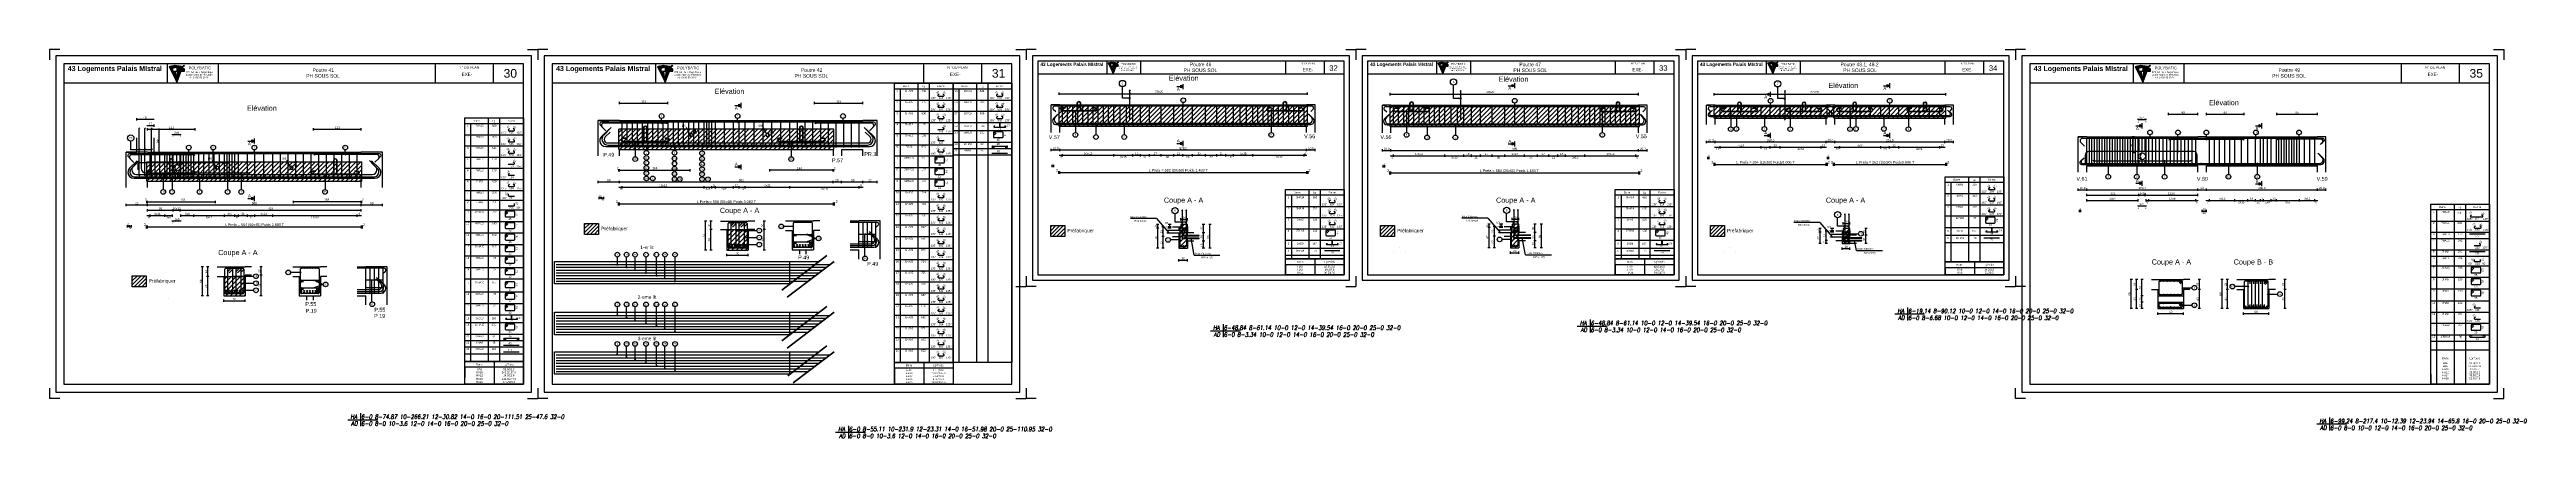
# Model space of a CAD drawing. Extents: x -12912 to 27386, y 1818 to 8189.
# Drawn here: x 21584 to 27386, y 3074 to 3986 of the extents above; entities that cross this region are included whole.
import ezdxf
from ezdxf.enums import TextEntityAlignment as Align

# ---------------------------------------------------------------- set-up
doc = ezdxf.new("R2010")
doc.units = 0
doc.header["$MEASUREMENT"] = 0
for name, pattern in [('CONTINUE', [0]), ('HIDDEN2', [0.1875, 0.125, -0.0625]), ('MEDIUM_DASH', [0.5, 0.35, -0.15])]:
    doc.linetypes.add(name, pattern=pattern)
doc.layers.get('0').update_dxf_attribs({"linetype": 'CONTINUOUS'})
for name, color, linetype in [('1', 7, 'CONTINUOUS'), ('104', 7, 'CONTINUOUS'), ('173', 7, 'CONTINUOUS'), ('5', 7, 'CONTINUOUS'), ('6', 7, 'CONTINUOUS'), ('7', 7, 'CONTINUOUS'), ('Bâtiment 1. Soubassement', 7, 'CONTINUOUS'), ('GO-CARTOUCHE', 7, 'CONTINUOUS'), ('GO-TEXTE', 9, 'CONTINUOUS'), ('PYC-HACHURE', 7, 'CONTINUOUS'), ('RDC COFFRAGE', 7, 'CONTINUOUS'), ('STR_TXT', 102, 'CONTINUOUS')]:
    doc.layers.add(name, color=color, linetype=linetype)
doc.layers.add('PYC- HACHURES', color=7, linetype='CONTINUOUS', lineweight=18)
doc.layers.add('STR_VOILES', color=6, linetype='CONTINUOUS', lineweight=70)
doc.styles.add('ARIAL', font='ARIAL.TTF')
doc.styles.add('Tableau', font='romans.shx', dxfattribs={"width": 0.9, "oblique": 10})
doc.styles.add('TEXTEBA', font='ARIAL.TTF')
pattern_1 = [(45, (-5778.1856, -0.885), (-5.3033009, 5.3033009), [])]
pattern_2 = [(45, (-772.6715, -0.885), (-5.3033009, 5.3033009), [])]

# ---------------------------------------------------------------- blocks, each defined once
blk = doc.blocks.new('_ArchTick')
at = {"color": 0, "linetype": 'ByBlock', "const_width": 0.15}
blk.add_lwpolyline([(-0.5, -0.5), (0.5, 0.5)], dxfattribs=at)
blk = doc.blocks.new('A$C20507BFC')
at = {"layer": 'RDC COFFRAGE', "color": 5, "linetype": 'CONTINUE', "lineweight": 40, "ltscale": 0.01}
for points in [[(0, 3.7), (0, 3.7)], [(10.8, 7.5), (3.7, 7.5)], [(52.3, 32.3), (52.3, 3.7)], [(56, 36.1), (56, 36.1)], [(59.7, 3.7), (59.7, 32.3)], [(108.3, 7.5), (101.2, 7.5)], [(112, 3.7), (112, 3.7)], [(3.7, 0), (56, 0)], [(56, 0), (108.3, 0)]]:
    blk.add_lwpolyline(points, dxfattribs=at)
for centre, start, end in [((3.7, 3.7), 90, 180), ((3.7, 3.7), 180, 270), ((56, 32.3), 90, 180), ((56, 3.7), 180, 270), ((56, 32.3), 0, 90), ((56, 3.7), 270, 0), ((108.3, 3.7), 0, 90), ((108.3, 3.7), 270, 0)]:
    blk.add_arc(centre, 3.75, start, end, dxfattribs=at)
blk = doc.blocks.new('A$C2346579C')
at = {"layer": '173', "color": 173}
for points in [[(0, 1.9), (0, 1.9)], [(1.9, 3.8), (41.7, 3.8)], [(43.6, 1.9), (43.6, 1.9)], [(6.9, 0), (1.9, 0)], [(41.7, 0), (36.7, 0)]]:
    blk.add_lwpolyline(points, dxfattribs=at)
for centre, start, end in [((1.9, 1.9), 90, 180), ((1.9, 1.9), 180, 270), ((41.7, 1.9), 0, 90), ((41.7, 1.9), 270, 0)]:
    blk.add_arc(centre, 1.9, start, end, dxfattribs=at)
blk = doc.blocks.new('A$C25E25F4E')
at = {"layer": 'RDC COFFRAGE', "color": 5, "linetype": 'CONTINUE', "lineweight": 40, "ltscale": 0.01}
for points in [[(10.3, 3.7), (10.3, 3.7)], [(14, 7.5), (21.1, 7.5)], [(48.5, 3.7), (48.5, 18.3)], [(52.3, 22.1), (52.3, 22.1)], [(56, 18.3), (56, 3.7)], [(83.4, 7.5), (90.5, 7.5)], [(94.3, 3.7), (94.3, 3.7)], [(52.3, 0), (14, 0)], [(90.5, 0), (52.3, 0)]]:
    blk.add_lwpolyline(points, dxfattribs=at)
for centre, start, end in [((14, 3.7), 90, 180), ((14, 3.7), 180, 270), ((52.3, 18.3), 90, 180), ((52.3, 3.7), 180, 270), ((52.3, 18.3), 0, 90), ((52.3, 3.7), 270, 0), ((90.5, 3.7), 0, 90), ((90.5, 3.7), 270, 0)]:
    blk.add_arc(centre, 3.75, start, end, dxfattribs=at)
blk = doc.blocks.new('A$C5E66155F')
at = {"layer": '7', "color": 7}
for points in [[(2.1, 5.2), (2, 4.8)], [(2, 4.8), (2, 4.4)], [(2, 4.4), (2, 4)], [(2, 4), (2, 3.6)], [(2, 3.6), (2, 3.2)], [(2, 3.2), (2.1, 2.8)], [(2.2, 5.5), (2.1, 5.2)], [(2.1, 2.8), (2.2, 2.5)], [(2.3, 6.2), (2.2, 5.9)], [(2.2, 5.9), (2.2, 5.5)], [(2.2, 2.5), (2.2, 2.1)], [(2.2, 2.1), (2.3, 1.8)], [(2.5, 6.5), (2.3, 6.2)], [(2.3, 1.8), (2.5, 1.5)], [(2.6, 6.8), (2.5, 6.5)], [(2.5, 1.5), (2.6, 1.2)], [(2.7, 7.1), (2.6, 6.8)], [(2.6, 1.2), (2.7, 0.9)], [(2.9, 7.3), (2.7, 7.1)], [(2.7, 0.9), (2.9, 0.7)], [(3.1, 7.5), (2.9, 7.3)], [(2.9, 0.7), (3.1, 0.5)], [(3.2, 7.7), (3.1, 7.5)], [(3.1, 0.5), (3.2, 0.3)], [(3.4, 7.8), (3.2, 7.7)], [(3.2, 0.3), (3.4, 0.2)], [(3.6, 7.9), (3.4, 7.8)], [(3.4, 0.2), (3.6, 0.1)], [(3.8, 8), (3.6, 7.9)], [(3.6, 0.1), (3.8, 0)], [(4, 8), (3.8, 8)], [(3.8, 0), (4, 0)]]:
    blk.add_lwpolyline(points, dxfattribs=at)
blk.add_circle((4, 4), 4, dxfattribs=at)
blk = doc.blocks.new('Smallsp')
at = {"layer": 'STR_TXT', "linetype": 'Continuous'}
for points in [[(-30, 0), (40, 0)], [(0, 15), (0, -15)]]:
    blk.add_lwpolyline(points, dxfattribs=at)
at = {"layer": 'STR_TXT', "linetype": 'Continuous', "style": 'Tableau', "oblique": 10, "width": 0.9}
for s, p in [('HA', (-23.6, 1.9)), ('AD', (-22.2, -13.9))]:
    blk.add_text(s, height=10, dxfattribs=at).set_placement(p)
for tag, p in [('SPAD', (1.4, 1.9)), ('SPHA', (1.4, -14.1))]:
    blk.add_attdef(tag, p, '', height=10, dxfattribs=at)

msp = doc.modelspace()

# ---------------------------------------------------------------- hatches: boundary and pattern name
at = {"layer": 'PYC- HACHURES', "lineweight": 15}
h = msp.add_hatch(dxfattribs=at)
h.set_pattern_fill('ANSI31', color=104, scale=60, style=0)
h.set_pattern_definition(pattern_1)
h.paths.add_polyline_path([(24530.726, 3856.074), (24528.726, 3856.074), (23950.728, 3856.074), (23948.728, 3856.074), (23948.728, 3806.074), (23950.728, 3806.074), (24528.726, 3806.074), (24530.726, 3806.074)])
h = msp.add_hatch(dxfattribs=at)
h.set_pattern_fill('ANSI31', color=104, scale=60, style=0)
h.set_pattern_definition(pattern_1)
h.paths.add_polyline_path([(25308.072, 3855.097), (25306.072, 3855.097), (24726.072, 3855.097), (24724.072, 3855.097), (24724.072, 3805.097), (24726.072, 3805.097), (25306.072, 3805.097), (25308.072, 3805.097)])
h = msp.add_hatch(dxfattribs=at)
h.set_pattern_fill('ANSI31', color=104, scale=60, style=0)
h.set_pattern_definition(pattern_1)
h.paths.add_polyline_path([(25747.471, 3854.861), (25745.471, 3854.861), (25485.473, 3854.861), (25483.473, 3854.861), (25483.473, 3824.861), (25485.473, 3824.861), (25745.471, 3824.861), (25747.471, 3824.861)])
h = msp.add_hatch(dxfattribs=at)
h.set_pattern_fill('ANSI31', color=104, scale=60, style=0)
h.set_pattern_definition(pattern_1)
h.paths.add_polyline_path([(26025.471, 3854.861), (26023.471, 3854.861), (25765.473, 3854.861), (25763.473, 3854.861), (25763.473, 3824.861), (25765.473, 3824.861), (26023.471, 3824.861), (26025.471, 3824.861)])
h = msp.add_hatch(dxfattribs=at)
h.set_pattern_fill('ANSI31', color=104, scale=60, style=0)
h.set_pattern_definition(pattern_2)
h.paths.add_polyline_path([(23419.486, 3751.261), (23419.486, 3799.261), (22917.486, 3799.261), (22917.486, 3751.261)])
h = msp.add_hatch(dxfattribs=at)
h.set_pattern_fill('ANSI31', color=104, scale=60, style=0)
h.set_pattern_definition([(45, (-3819.06, 33.719), (-5.3033009, 5.3033009), [])])
h.paths.add_polyline_path([(22316.135, 3722.317), (21812.135, 3722.317), (21812.135, 3677.317), (21814.135, 3677.317), (22314.135, 3677.317), (22316.135, 3677.317)])
h = msp.add_hatch(dxfattribs=at)
h.set_pattern_fill('ANSI31', color=104, scale=2, style=0)
h.set_pattern_definition([(45, (23042.8976, 5010.498), (-4.490128, 4.490128), [])])
h.paths.add_polyline_path([(22870.504, 3577.924), (22837.583, 3577.924), (22837.583, 3552.273), (22870.504, 3552.273)])
h = msp.add_hatch(dxfattribs=at)
h.set_pattern_fill('ANSI31', color=104, scale=60, style=0)
h.set_pattern_definition(pattern_2)
h.paths.add_polyline_path([(23220.986, 3563.503), (23170.986, 3563.503), (23170.986, 3515.503), (23220.986, 3515.503)])
h = msp.add_hatch(dxfattribs=at)
h.set_pattern_fill('ANSI31', color=104, scale=2, style=0)
h.set_pattern_definition([(45, (24134.792, 5005.7286), (-4.490128, 4.490128), [])])
h.paths.add_polyline_path([(23962.398, 3573.155), (23929.478, 3573.155), (23929.478, 3547.504), (23962.398, 3547.504)])
h = msp.add_hatch(dxfattribs=at)
h.set_pattern_fill('ANSI31', color=104, scale=60, style=0)
h.set_pattern_definition([(45, (-5778.1856, -55.196), (-5.3033009, 5.3033009), [])])
h.paths.add_polyline_path([(24249.727, 3570.345), (24249.727, 3575.345), (24233.727, 3575.345), (24233.727, 3567.345), (24229.727, 3567.345), (24229.727, 3547.345), (24229.727, 3520.345), (24249.727, 3520.345), (24249.727, 3540.345)])
h = msp.add_hatch(dxfattribs=at)
h.set_pattern_fill('ANSI31', color=104, scale=2, style=0)
h.set_pattern_definition([(45, (24907.2165, 5005.7286), (-4.490128, 4.490128), [])])
h.paths.add_polyline_path([(24734.822, 3573.155), (24701.902, 3573.155), (24701.902, 3547.504), (24734.822, 3547.504)])
h = msp.add_hatch(dxfattribs=at)
h.set_pattern_fill('ANSI31', color=104, scale=60, style=0)
h.set_pattern_definition([(45, (-5001.841, -54.33), (-5.3033009, 5.3033009), [])])
h.paths.add_polyline_path([(25026.072, 3571.211), (25026.072, 3576.211), (25010.072, 3576.211), (25010.072, 3568.211), (25006.072, 3568.211), (25006.072, 3548.211), (25006.072, 3521.211), (25026.072, 3521.211), (25026.072, 3541.211)])
h = msp.add_hatch(dxfattribs=at)
h.set_pattern_fill('ANSI31', color=104, scale=2, style=0)
h.set_pattern_definition([(45, (25679.641, 5005.7286), (-4.490128, 4.490128), [])])
h.paths.add_polyline_path([(25507.247, 3573.155), (25474.326, 3573.155), (25474.326, 3547.504), (25507.247, 3547.504)])
h = msp.add_hatch(dxfattribs=at)
h.set_pattern_fill('ANSI31', color=104, scale=60, style=0)
h.set_pattern_definition(pattern_1)
h.paths.add_polyline_path([(25801.309, 3550.888), (25801.309, 3560.888), (25801.309, 3565.888), (25785.309, 3565.888), (25785.309, 3557.888), (25783.309, 3557.888), (25783.309, 3537.888), (25783.309, 3530.888), (25801.309, 3530.888)])
h = msp.add_hatch(dxfattribs=at)
h.set_pattern_fill('ANSI31', color=104, scale=2, style=0)
h.set_pattern_definition([(45, (21983.3346, 4888.069), (-4.490128, 4.490128), [])])
h.paths.add_polyline_path([(21810.941, 3455.496), (21778.02, 3455.496), (21778.02, 3429.844), (21810.941, 3429.844)])
h = msp.add_hatch(dxfattribs=at)
h.set_pattern_fill('ANSI31', color=104, scale=60, style=0)
h.set_pattern_definition([(45, (-3865.959, 31.057), (-5.3033009, 5.3033009), [])])
h.paths.add_polyline_path([(22042.236, 3453.613), (21992.236, 3453.613), (21992.236, 3408.613), (22042.236, 3408.613)])

# ---------------------------------------------------------------- linework, layer by layer
for p, q in [((21584.37, 3985.504), (21584.37, 3961.697)), ((21608.177, 3985.504), (21584.37, 3985.504)), ((21584.37, 3985.504), (21584.37, 3961.697)), ((21584.37, 3985.504), (21584.37, 3961.697)), ((21608.177, 3985.504), (21584.37, 3985.504)), ((21584.37, 3985.504), (21584.37, 3961.697)), ((22704.199, 3985.504), (22728.006, 3985.504)), ((22704.199, 3985.504), (22728.006, 3985.504)), ((22728.006, 3985.504), (22728.006, 3961.697)), ((22751.813, 3985.504), (22728.006, 3985.504)), ((22728.006, 3985.504), (22728.006, 3961.697)), ((22728.006, 3985.504), (22728.006, 3961.697)), ((22728.006, 3985.504), (22728.006, 3961.697)), ((23847.835, 3985.504), (23871.643, 3985.504)), ((23847.835, 3985.504), (23871.643, 3985.504)), ((23847.835, 3985.504), (23871.643, 3985.504)), ((23871.643, 3985.504), (23871.643, 3961.697)), ((23895.45, 3985.504), (23871.643, 3985.504)), ((23871.643, 3985.504), (23871.643, 3961.697)), ((23871.643, 3985.504), (23871.643, 3961.697)), ((23895.45, 3985.504), (23871.643, 3985.504)), ((23871.643, 3985.504), (23871.643, 3961.697)), ((23871.643, 3985.504), (23871.643, 3961.697)), ((24620.26, 3985.504), (24644.067, 3985.504)), ((24620.26, 3985.504), (24644.067, 3985.504)), ((24644.067, 3985.504), (24644.067, 3961.697)), ((24667.874, 3985.504), (24644.067, 3985.504)), ((24644.067, 3985.504), (24644.067, 3961.697)), ((24644.067, 3985.504), (24644.067, 3961.697)), ((25392.684, 3985.504), (25416.491, 3985.504)), ((25416.491, 3985.504), (25416.491, 3961.697)), ((25440.298, 3985.504), (25416.491, 3985.504)), ((25416.491, 3985.504), (25416.491, 3961.697)), ((26165.108, 3985.504), (26188.915, 3985.504)), ((26188.915, 3985.504), (26188.915, 3961.697)), ((26212.722, 3985.504), (26188.915, 3985.504)), ((26188.915, 3985.504), (26188.915, 3961.697)), ((26188.915, 3985.504), (26188.915, 3961.697)), ((26212.722, 3985.504), (26188.915, 3985.504)), ((26188.915, 3985.504), (26188.915, 3961.697)), ((27308.744, 3985.504), (27332.552, 3985.504)), ((27332.552, 3985.504), (27332.552, 3961.697)), ((23847.835, 3430.504), (23871.643, 3430.504)), ((23871.643, 3454.311), (23871.643, 3430.504)), ((23871.643, 3454.311), (23871.643, 3430.504)), ((23895.45, 3430.504), (23871.643, 3430.504)), ((24620.26, 3430.504), (24644.067, 3430.504)), ((24644.067, 3454.311), (24644.067, 3430.504)), ((25392.684, 3430.504), (25416.491, 3430.504)), ((25416.491, 3454.311), (25416.491, 3430.504)), ((25416.491, 3454.311), (25416.491, 3430.504)), ((25440.298, 3430.504), (25416.491, 3430.504)), ((26165.108, 3430.504), (26188.915, 3430.504)), ((26188.915, 3454.311), (26188.915, 3430.504)), ((26188.915, 3454.311), (26188.915, 3430.504)), ((26212.722, 3430.504), (26188.915, 3430.504)), ((21584.37, 3191.811), (21584.37, 3168.004)), ((21584.37, 3191.811), (21584.37, 3168.004)), ((21584.37, 3191.811), (21584.37, 3168.004)), ((21584.37, 3191.811), (21584.37, 3168.004)), ((22728.006, 3191.811), (22728.006, 3168.004)), ((22728.006, 3191.811), (22728.006, 3168.004)), ((22728.006, 3191.811), (22728.006, 3168.004)), ((22728.006, 3191.811), (22728.006, 3168.004)), ((23871.643, 3191.811), (23871.643, 3168.004)), ((23871.643, 3191.811), (23871.643, 3168.004)), ((26188.915, 3168.004), (26188.915, 3191.811)), ((27332.552, 3168.004), (27332.552, 3191.811)), ((21608.177, 3168.004), (21584.37, 3168.004)), ((21608.177, 3168.004), (21584.37, 3168.004)), ((22704.199, 3168.004), (22728.006, 3168.004)), ((22704.199, 3168.004), (22728.006, 3168.004)), ((22751.813, 3168.004), (22728.006, 3168.004)), ((23847.835, 3168.004), (23871.643, 3168.004)), ((23895.45, 3168.004), (23871.643, 3168.004)), ((26212.722, 3168.004), (26188.915, 3168.004)), ((27308.744, 3168.004), (27332.552, 3168.004))]:
    msp.add_line(p, q)
at = {"color": 7, "linetype": 'Continuous'}
for p, q in [((23341.002, 3516.265), (23341.002, 3506.293)), ((23355.964, 3516.265), (23355.964, 3506.293)), ((22186.558, 3408.613), (22186.558, 3398.641)), ((22201.52, 3408.613), (22201.52, 3398.641))]:
    msp.add_line(p, q, dxfattribs=at)
for points in [[(24240.869, 3562.376, -0.41421356), (24242.234, 3561.011), (24242.234, 3556.461, -0.41421356), (24240.869, 3555.096), (24202.194, 3555.096), (24202.194, 3555.824), (24240.869, 3555.824, 0.41421356), (24241.506, 3556.461), (24241.506, 3561.011, 0.41421356), (24240.869, 3561.648), (24202.194, 3561.648), (24202.194, 3562.376)], [(24238.586, 3550.092, 0.41421356), (24237.221, 3548.727), (24237.221, 3544.177, 0.41421356), (24238.586, 3542.812), (24277.261, 3542.812), (24277.261, 3543.54), (24238.586, 3543.54, -0.41421356), (24237.949, 3544.177), (24237.949, 3548.727, -0.41421356), (24238.586, 3549.364), (24277.261, 3549.364), (24277.261, 3550.092)], [(25017.214, 3563.241, -0.41421356), (25018.579, 3561.876), (25018.579, 3557.326, -0.41421356), (25017.214, 3555.961), (24978.539, 3555.961), (24978.539, 3556.689), (25017.214, 3556.689, 0.41421356), (25017.851, 3557.326), (25017.851, 3561.876, 0.41421356), (25017.214, 3562.513), (24978.539, 3562.513), (24978.539, 3563.241)], [(25014.93, 3550.958, 0.41421356), (25013.565, 3549.593), (25013.565, 3545.043, 0.41421356), (25014.93, 3543.678), (25053.605, 3543.678), (25053.605, 3544.406), (25014.93, 3544.406, -0.41421356), (25014.293, 3545.043), (25014.293, 3549.593, -0.41421356), (25014.93, 3550.23), (25053.605, 3550.23), (25053.605, 3550.958)], [(25794.448, 3552.919, -0.41421356), (25795.813, 3551.554), (25795.813, 3547.004, -0.41421356), (25794.448, 3545.639), (25755.773, 3545.639), (25755.773, 3546.367), (25794.448, 3546.367, 0.41421356), (25795.085, 3547.004), (25795.085, 3551.554, 0.41421356), (25794.448, 3552.191), (25755.773, 3552.191), (25755.773, 3552.919)], [(25790.167, 3544.635, 0.41421356), (25788.802, 3543.27), (25788.802, 3538.72, 0.41421356), (25790.167, 3537.355), (25828.842, 3537.355), (25828.842, 3538.083), (25790.167, 3538.083, -0.41421356), (25789.53, 3538.72), (25789.53, 3543.27, -0.41421356), (25790.167, 3543.907), (25828.842, 3543.907), (25828.842, 3544.635)]]:
    msp.add_lwpolyline(points, format="xyb", close=True)
at = {"lineweight": 5, "flags": 128}
for points in [[(24229.727, 3567.345), (24229.723, 3562.458), (24232.453, 3562.913), (24232.453, 3560.873), (24232.016, 3559.818), (24232.453, 3558.818), (24232.016, 3557.817), (24232.453, 3556.762), (24232.453, 3554.723), (24229.723, 3555.178), (24229.73, 3547.338)], [(24249.727, 3556.345), (24249.732, 3550.174), (24247.002, 3550.629), (24247.002, 3548.589), (24247.439, 3547.535), (24247.002, 3546.534), (24247.439, 3545.534), (24247.002, 3544.479), (24247.002, 3542.439), (24249.732, 3542.894), (24249.724, 3536.345)], [(25006.072, 3568.211), (25006.068, 3563.323), (25008.798, 3563.778), (25008.798, 3561.738), (25008.361, 3560.684), (25008.798, 3559.683), (25008.361, 3558.683), (25008.798, 3557.628), (25008.798, 3555.588), (25006.068, 3556.043), (25006.074, 3548.204)], [(25026.072, 3557.211), (25026.076, 3551.04), (25023.346, 3551.495), (25023.346, 3549.455), (25023.783, 3548.4), (25023.346, 3547.4), (25023.783, 3546.399), (25023.346, 3545.345), (25023.346, 3543.305), (25026.076, 3543.76), (25026.069, 3537.211)], [(25783.306, 3557.888), (25783.302, 3553.001), (25786.032, 3553.456), (25786.032, 3551.416), (25785.595, 3550.361), (25786.032, 3549.361), (25785.595, 3548.36), (25786.032, 3547.305), (25786.032, 3545.266), (25783.302, 3545.721), (25783.309, 3537.881)], [(25801.309, 3550.888), (25801.313, 3544.717), (25798.583, 3545.172), (25798.583, 3543.132), (25799.02, 3542.078), (25798.583, 3541.077), (25799.02, 3540.077), (25798.583, 3539.022), (25798.583, 3536.982), (25801.313, 3537.437), (25801.306, 3530.888)]]:
    msp.add_lwpolyline(points, dxfattribs=at)
at = {"layer": '1', "color": 1}
for p, q in [((23411.298, 3480.956), (22771.116, 3480.956)), ((23402.792, 3474.473), (22771.116, 3474.473)), ((23394.286, 3467.99), (22771.116, 3467.99)), ((23385.78, 3461.506), (22771.116, 3461.506)), ((23377.274, 3455.023), (22771.116, 3455.023)), ((23368.768, 3448.54), (22771.116, 3448.54)), ((23360.262, 3442.056), (22771.116, 3442.056)), ((23411.298, 3361.782), (22771.116, 3361.782)), ((23402.792, 3355.298), (22771.116, 3355.298)), ((23394.286, 3348.815), (22771.116, 3348.815)), ((23385.78, 3342.332), (22771.116, 3342.332)), ((23377.274, 3335.848), (22771.116, 3335.848)), ((23368.768, 3329.365), (22771.116, 3329.365)), ((23360.262, 3322.882), (22771.116, 3322.882)), ((23411.298, 3269.201), (22771.116, 3269.201)), ((23402.792, 3262.718), (22771.116, 3262.718)), ((23394.286, 3256.234), (22771.116, 3256.234)), ((23385.78, 3249.751), (22771.116, 3249.751)), ((23377.274, 3243.268), (22771.116, 3243.268)), ((23368.768, 3236.784), (22771.116, 3236.784)), ((23360.262, 3230.301), (22771.116, 3230.301))]:
    msp.add_line(p, q, dxfattribs=at)
for points in [[(23945.726, 3833.971), (23935.826, 3824.072)], [(23949.626, 3836.621), (23939.726, 3826.722)], [(24539.728, 3826.722), (24529.828, 3836.621)], [(24543.628, 3824.072), (24533.728, 3833.971)], [(24721.069, 3832.995), (24711.17, 3823.096)], [(24724.969, 3835.645), (24715.07, 3825.746)], [(25317.071, 3825.746), (25307.172, 3835.645)], [(25320.971, 3823.096), (25311.072, 3832.995)], [(25468.87, 3832.761), (25468.87, 3832.761)], [(25475.669, 3841.175), (25470.012, 3835.518)], [(25472.17, 3834.811), (25472.17, 3834.811)], [(25478.969, 3843.225), (25473.312, 3837.568)], [(25476.07, 3830.911), (25754.875, 3830.911)], [(25748.87, 3832.761), (25748.87, 3832.761)], [(25755.669, 3841.175), (25750.012, 3835.518)], [(25757.632, 3837.568), (25751.976, 3843.225)], [(25752.17, 3834.811), (25752.17, 3834.811)], [(25758.969, 3843.225), (25753.312, 3837.568)], [(25760.932, 3835.518), (25755.276, 3841.175)], [(25756.07, 3830.911), (26032.875, 3830.911)], [(25758.775, 3834.811), (25758.775, 3834.811)], [(25762.075, 3832.761), (25762.075, 3832.761)], [(26035.632, 3837.568), (26029.976, 3843.225)], [(26038.932, 3835.518), (26033.276, 3841.175)], [(26036.775, 3834.811), (26036.775, 3834.811)], [(26040.075, 3832.761), (26040.075, 3832.761)], [(22873.286, 3771.711), (22873.286, 3771.711)], [(22894.991, 3799.112), (22877.314, 3781.434)], [(22878.286, 3775.461), (22878.286, 3775.461)], [(22899.991, 3802.862), (22882.314, 3785.184)], [(22883.336, 3774.911), (22883.336, 3774.911)], [(22897.081, 3792.094), (22885.767, 3780.78)], [(23509.659, 3785.184), (23491.981, 3802.862)], [(23506.205, 3780.78), (23494.892, 3792.094)], [(23514.659, 3781.434), (23496.981, 3799.112)], [(23508.636, 3774.911), (23508.636, 3774.911)], [(23513.686, 3775.461), (23513.686, 3775.461)], [(23518.686, 3771.711), (23518.686, 3771.711)], [(23933.424, 3818.274), (23933.424, 3818.274)], [(23937.324, 3820.924), (23937.324, 3820.924)], [(23941.624, 3810.074), (24537.829, 3810.074)], [(23945.524, 3812.724), (24533.929, 3812.724)], [(24542.129, 3820.924), (24542.129, 3820.924)], [(24546.029, 3818.274), (24546.029, 3818.274)], [(24708.768, 3817.297), (24708.768, 3817.297)], [(24712.668, 3819.947), (24712.668, 3819.947)], [(24716.968, 3809.097), (25315.173, 3809.097)], [(24720.868, 3811.747), (25311.273, 3811.747)], [(25319.473, 3819.947), (25319.473, 3819.947)], [(25323.373, 3817.297), (25323.373, 3817.297)], [(25472.77, 3828.861), (25758.175, 3828.861)], [(25752.77, 3828.861), (26036.175, 3828.861)], [(26478.525, 3744.951), (26478.525, 3778.451)], [(26485.525, 3744.951), (26485.525, 3778.451)], [(26492.525, 3744.951), (26492.525, 3778.451)], [(21789.59, 3724.967), (21771.912, 3707.29)], [(21789.999, 3720.237), (21775.857, 3706.095)], [(21794.499, 3725.487), (21780.357, 3711.345)], [(21790.935, 3715.817), (21790.935, 3703.817)], [(21995.949, 3719.717), (21794.835, 3719.717)], [(21798.635, 3737.317), (21798.635, 3707.317)], [(21874.135, 3718.317), (21874.135, 3742.817)], [(21882.135, 3718.317), (21882.135, 3742.817)], [(21890.135, 3718.317), (21890.135, 3742.817)], [(21997.935, 3718.571), (21995.949, 3719.717)], [(22347.913, 3711.345), (22333.771, 3725.487)], [(22352.413, 3706.095), (22338.271, 3720.237)], [(22356.358, 3707.29), (22338.68, 3724.967)], [(22887.036, 3757.961), (23504.936, 3757.961)], [(22891.636, 3766.611), (23500.336, 3766.611)], [(22892.036, 3761.711), (23499.936, 3761.711)], [(26339.421, 3720.351), (26339.421, 3720.351)], [(26346.22, 3728.766), (26340.563, 3723.109)], [(26342.721, 3722.401), (26342.721, 3722.401)], [(26343.321, 3716.451), (26623.838, 3716.451)], [(26349.52, 3730.816), (26343.863, 3725.159)], [(26346.621, 3718.501), (26623.838, 3718.501)], [(26352.424, 3738.051), (26352.424, 3717.051)], [(26606.42, 3746.251), (26360.624, 3746.251)], [(26370.225, 3726.097), (26372.211, 3724.951)], [(26372.211, 3724.951), (26598.839, 3724.951)], [(26478.525, 3715.451), (26478.525, 3725.951)], [(26485.525, 3715.451), (26485.525, 3725.951)], [(26492.525, 3715.451), (26492.525, 3725.951)], [(26598.839, 3724.951), (26600.825, 3726.097)], [(26614.62, 3717.051), (26614.62, 3738.051)], [(26623.838, 3718.501), (26901.032, 3718.501)], [(26623.838, 3716.451), (26903.932, 3716.451)], [(26906.83, 3732.499), (26896.931, 3742.399)], [(26909.801, 3730.62), (26898.487, 3741.934)], [(26909.232, 3728.001), (26909.232, 3728.001)], [(26912.232, 3725.351), (26912.232, 3725.351)], [(21767.885, 3697.567), (21767.885, 3697.567)], [(21772.635, 3698.317), (21772.635, 3698.317)], [(21777.135, 3703.567), (21777.135, 3703.567)], [(21781.635, 3683.817), (22346.635, 3683.817)], [(21783.635, 3687.317), (22344.635, 3687.317)], [(21788.135, 3692.567), (22340.135, 3692.567)], [(21809.635, 3696.317), (22052.671, 3696.317)], [(21873.135, 3681.567), (21873.135, 3698.317)], [(21879.135, 3681.567), (21879.135, 3698.317)], [(21885.135, 3681.567), (21885.135, 3698.317)], [(21891.135, 3681.567), (21891.135, 3698.317)], [(22052.671, 3696.317), (22057.635, 3699.183)], [(22351.135, 3703.567), (22351.135, 3703.567)], [(22355.635, 3698.317), (22355.635, 3698.317)], [(22360.385, 3697.567), (22360.385, 3697.567)], [(23514.713, 3544.834), (23503.399, 3556.148)], [(23518.722, 3544.794), (23504.58, 3558.936)], [(23523.222, 3541.544), (23509.08, 3555.686)], [(23517.144, 3538.965), (23517.144, 3538.965)], [(23459.585, 3530.665), (23508.844, 3530.665)], [(23459.585, 3526.015), (23510.944, 3526.015)], [(23459.585, 3522.765), (23515.444, 3522.765)], [(23521.944, 3537.015), (23521.944, 3537.015)], [(23526.444, 3533.765), (23526.444, 3533.765)], [(22305.141, 3423.013), (22354.4, 3423.013)], [(22360.269, 3437.182), (22348.955, 3448.496)], [(22364.278, 3437.141), (22350.136, 3451.284)], [(22368.778, 3433.891), (22354.636, 3448.034)], [(22362.7, 3431.313), (22362.7, 3431.313)], [(22367.5, 3429.363), (22367.5, 3429.363)], [(22372, 3426.113), (22372, 3426.113)], [(26525.275, 3412.671), (26525.275, 3441.971)], [(26527.075, 3443.771), (26577.875, 3443.771)], [(26572.36, 3439.001), (26576.603, 3443.244)], [(26579.148, 3440.698), (26574.906, 3436.456)], [(26577.875, 3443.771), (26577.875, 3443.771)], [(26579.675, 3441.971), (26579.675, 3412.671)], [(26579.675, 3441.971), (26579.675, 3441.971)], [(22305.141, 3418.363), (22356.5, 3418.363)], [(22305.141, 3415.113), (22361, 3415.113)], [(26525.275, 3383.171), (26525.275, 3389.471)], [(26577.875, 3410.871), (26527.075, 3410.871)], [(26527.075, 3391.271), (26577.875, 3391.271)], [(26577.875, 3381.371), (26527.075, 3381.371)], [(26572.36, 3386.501), (26576.603, 3390.744)], [(26579.148, 3388.198), (26574.906, 3383.956)], [(26577.875, 3391.271), (26577.875, 3391.271)], [(26579.675, 3389.471), (26579.675, 3383.171)], [(26579.675, 3389.471), (26579.675, 3389.471)]]:
    msp.add_lwpolyline(points, dxfattribs=at)
for centre, radius in [((23176.536, 3524.703), 1.25), ((23176.536, 3522.203), 1.25), ((23176.536, 3528.353), 0.8), ((23183.02, 3524.703), 1.25), ((23183.02, 3522.203), 1.25), ((23183.02, 3528.353), 0.8), ((23189.503, 3524.703), 1.25), ((23189.503, 3522.203), 1.25), ((23189.503, 3528.353), 0.8), ((23195.986, 3524.703), 1.25), ((23195.986, 3522.203), 1.25), ((23195.986, 3528.353), 0.8), ((23202.47, 3524.703), 1.25), ((23202.47, 3522.203), 1.25), ((23202.47, 3528.353), 0.8), ((23208.953, 3524.703), 1.25), ((23208.953, 3522.203), 1.25), ((23208.953, 3528.353), 0.8), ((23215.436, 3524.703), 1.25), ((23215.436, 3522.203), 1.25), ((23215.436, 3528.353), 0.8), ((23328.583, 3524.765), 1), ((23328.583, 3522.765), 1), ((23328.583, 3528.165), 0.8), ((23335.216, 3524.765), 1), ((23335.216, 3522.765), 1), ((23335.216, 3528.165), 0.8), ((23341.85, 3524.765), 1), ((23341.85, 3522.765), 1), ((23341.85, 3528.165), 0.8), ((23348.483, 3524.765), 1), ((23348.483, 3522.765), 1), ((23348.483, 3528.165), 0.8), ((23355.116, 3524.765), 1), ((23355.116, 3522.765), 1), ((23355.116, 3528.165), 0.8), ((23361.75, 3524.765), 1), ((23361.75, 3522.765), 1), ((23361.75, 3528.165), 0.8), ((23368.383, 3524.765), 1), ((23368.383, 3522.765), 1), ((23368.383, 3528.165), 0.8), ((24234.327, 3525.745), 0.7), ((24234.327, 3524.345), 0.7), ((24239.727, 3525.745), 0.7), ((24239.727, 3524.345), 0.7), ((24245.127, 3525.745), 0.7), ((24245.127, 3524.345), 0.7), ((25010.672, 3526.611), 0.7), ((25010.672, 3525.211), 0.7), ((25016.072, 3526.611), 0.7), ((25016.072, 3525.211), 0.7), ((25021.472, 3526.611), 0.7), ((25021.472, 3525.211), 0.7), ((25787.909, 3535.688), 0.4), ((25787.909, 3534.888), 0.4), ((25792.309, 3534.888), 0.4), ((25796.709, 3535.688), 0.4), ((25796.709, 3534.888), 0.4), ((21997.736, 3415.113), 1.25), ((21997.736, 3421.363), 1), ((21997.736, 3417.363), 1), ((22004.236, 3415.113), 1.25), ((22004.236, 3421.363), 1), ((22004.236, 3417.363), 1), ((22010.736, 3415.113), 1.25), ((22010.736, 3421.363), 1), ((22010.736, 3417.363), 1), ((22017.236, 3415.113), 1.25), ((22017.236, 3421.363), 1), ((22017.236, 3417.363), 1), ((22023.736, 3415.113), 1.25), ((22023.736, 3421.363), 1), ((22023.736, 3417.363), 1), ((22030.236, 3415.113), 1.25), ((22030.236, 3421.363), 1), ((22030.236, 3417.363), 1), ((22036.736, 3415.113), 1.25), ((22036.736, 3421.363), 1), ((22036.736, 3417.363), 1), ((22174.139, 3417.113), 1), ((22174.139, 3415.113), 1), ((22174.139, 3420.513), 0.8), ((22180.772, 3417.113), 1), ((22180.772, 3415.113), 1), ((22180.772, 3420.513), 0.8), ((22187.405, 3417.113), 1), ((22187.405, 3415.113), 1), ((22187.405, 3420.513), 0.8), ((22194.039, 3417.113), 1), ((22194.039, 3415.113), 1), ((22194.039, 3420.513), 0.8), ((22200.672, 3417.113), 1), ((22200.672, 3415.113), 1), ((22200.672, 3420.513), 0.8), ((22207.305, 3417.113), 1), ((22207.305, 3415.113), 1), ((22207.305, 3420.513), 0.8), ((22213.939, 3417.113), 1), ((22213.939, 3415.113), 1), ((22213.939, 3420.513), 0.8), ((26527.075, 3411.871), 0.7), ((26527.075, 3390.571), 0.4), ((26527.075, 3382.871), 0.4), ((26527.075, 3382.071), 0.4), ((26535.542, 3411.871), 0.7), ((26535.542, 3390.571), 0.4), ((26535.542, 3382.071), 0.4), ((26544.009, 3411.871), 0.7), ((26544.009, 3390.571), 0.4), ((26544.009, 3382.071), 0.4), ((26552.475, 3411.871), 0.7), ((26552.475, 3390.571), 0.4), ((26552.475, 3382.871), 0.4), ((26552.475, 3382.071), 0.4), ((26560.942, 3411.871), 0.7), ((26560.942, 3390.571), 0.4), ((26560.942, 3382.071), 0.4), ((26569.409, 3411.871), 0.7), ((26569.409, 3390.571), 0.4), ((26569.409, 3382.071), 0.4), ((26577.875, 3411.871), 0.7), ((26577.875, 3390.571), 0.4), ((26577.875, 3382.871), 0.4), ((26577.875, 3382.071), 0.4), ((26727.484, 3382.671), 0.8), ((26727.484, 3384.171), 0.7), ((26735.884, 3382.671), 0.8), ((26735.884, 3384.171), 0.7), ((26744.284, 3382.671), 0.8), ((26744.284, 3384.171), 0.7), ((26752.684, 3382.671), 0.8), ((26752.684, 3384.171), 0.7), ((26761.084, 3382.671), 0.8), ((26761.084, 3384.171), 0.7), ((26769.484, 3382.671), 0.8), ((26769.484, 3384.171), 0.7), ((26777.884, 3382.671), 0.8), ((26777.884, 3384.171), 0.7)]:
    msp.add_circle(centre, radius, dxfattribs=at)
for centre, radius, start, end in [((25472.77, 3832.761), 3.9, 135, 180), ((25472.77, 3832.761), 3.9, 180, 270), ((25476.07, 3834.811), 3.9, 135, 180), ((25476.07, 3834.811), 3.9, 180, 270), ((25752.77, 3832.761), 3.9, 135, 180), ((25752.77, 3832.761), 3.9, 180, 270), ((25756.07, 3834.811), 3.9, 135, 180), ((25756.07, 3834.811), 3.9, 180, 270), ((25754.875, 3834.811), 3.9, 270, 0), ((25754.875, 3834.811), 3.9, 0, 45), ((25758.175, 3832.761), 3.9, 270, 0), ((25758.175, 3832.761), 3.9, 0, 45), ((26032.875, 3834.811), 3.9, 270, 0), ((26032.875, 3834.811), 3.9, 0, 45), ((26036.175, 3832.761), 3.9, 270, 0), ((26036.175, 3832.761), 3.9, 0, 45), ((22887.036, 3771.711), 13.75, 135, 180), ((22887.036, 3771.711), 13.75, 180, 270), ((22892.036, 3775.461), 13.75, 135, 180), ((22892.036, 3775.461), 13.75, 180, 270), ((22891.636, 3774.911), 8.3, 135, 180), ((22891.636, 3774.911), 8.3, 180, 270), ((23499.936, 3775.461), 13.75, 270, 0), ((23500.336, 3774.911), 8.3, 270, 0), ((23504.936, 3771.711), 13.75, 270, 0), ((23500.336, 3774.911), 8.3, 0, 45), ((23499.936, 3775.461), 13.75, 0, 45), ((23504.936, 3771.711), 13.75, 0, 45), ((23941.624, 3818.274), 8.2, 135, 180), ((23941.624, 3818.274), 8.2, 180, 270), ((23945.524, 3820.924), 8.2, 135, 180), ((23945.524, 3820.924), 8.2, 180, 270), ((24533.929, 3820.924), 8.2, 270, 0), ((24537.829, 3818.274), 8.2, 270, 0), ((24533.929, 3820.924), 8.2, 0, 45), ((24537.829, 3818.274), 8.2, 0, 45), ((24716.968, 3817.297), 8.2, 135, 180), ((24716.968, 3817.297), 8.2, 180, 270), ((24720.868, 3819.947), 8.2, 135, 180), ((24720.868, 3819.947), 8.2, 180, 270), ((25311.273, 3819.947), 8.2, 270, 0), ((25315.173, 3817.297), 8.2, 270, 0), ((25311.273, 3819.947), 8.2, 0, 45), ((25315.173, 3817.297), 8.2, 0, 45), ((21794.835, 3715.817), 3.9, 90, 180), ((26343.321, 3720.351), 3.9, 135, 180), ((26343.321, 3720.351), 3.9, 180, 270), ((26346.621, 3722.401), 3.9, 135, 180), ((26346.621, 3722.401), 3.9, 180, 270), ((26360.624, 3738.051), 8.2, 90, 180), ((26606.42, 3738.051), 8.2, 0, 90), ((26901.032, 3726.701), 8.2, 270, 0), ((26903.932, 3724.751), 8.3, 270, 0), ((26901.032, 3726.701), 8.2, 0, 45), ((26903.932, 3724.751), 8.3, 0, 45), ((21781.635, 3697.567), 13.75, 135, 180), ((21781.635, 3697.567), 13.75, 180, 270), ((21783.635, 3698.317), 11, 135, 180), ((21783.635, 3698.317), 11, 180, 270), ((21788.135, 3703.567), 11, 135, 180), ((21788.135, 3703.567), 11, 180, 270), ((21809.635, 3707.317), 11, 180, 270), ((22340.135, 3703.567), 11, 270, 0), ((22344.635, 3698.317), 11, 270, 0), ((22346.635, 3697.567), 13.75, 270, 0), ((22340.135, 3703.567), 11, 0, 45), ((22344.635, 3698.317), 11, 0, 45), ((22346.635, 3697.567), 13.75, 0, 45), ((23508.844, 3538.965), 8.3, 270, 0), ((23508.844, 3538.965), 8.3, 0, 45), ((23510.944, 3537.015), 11, 0, 45), ((23515.444, 3533.765), 11, 0, 45), ((23510.944, 3537.015), 11, 270, 0), ((23515.444, 3533.765), 11, 270, 0), ((22354.4, 3431.313), 8.3, 270, 0), ((22356.5, 3429.363), 11, 270, 0), ((22354.4, 3431.313), 8.3, 0, 45), ((22361, 3426.113), 11, 270, 0), ((22356.5, 3429.363), 11, 0, 45), ((22361, 3426.113), 11, 0, 45), ((26527.075, 3441.971), 1.8, 90, 180), ((26577.875, 3441.971), 1.8, 90, 135), ((26577.875, 3441.971), 1.8, 0, 90), ((26577.875, 3441.971), 1.8, 315, 0), ((26527.075, 3412.671), 1.8, 180, 270), ((26527.075, 3389.471), 1.8, 90, 180), ((26527.075, 3383.171), 1.8, 180, 270), ((26577.875, 3389.471), 1.8, 90, 135), ((26577.875, 3412.671), 1.8, 270, 0), ((26577.875, 3389.471), 1.8, 0, 90), ((26577.875, 3383.171), 1.8, 270, 0), ((26577.875, 3389.471), 1.8, 315, 0)]:
    msp.add_arc(centre, radius, start, end, dxfattribs=at)
for p in [(21995.949, 3719.717), (26372.211, 3724.951), (26598.839, 3724.951), (26623.838, 3718.501), (26623.838, 3716.451), (22052.671, 3696.317)]:
    msp.add_point(p, dxfattribs=at)
at = {"layer": '104', "color": 104}
for points in [[(24115.174, 3890.874), (24114.028, 3888.888)], [(24114.028, 3888.888), (24114.028, 3823.259)], [(24224.727, 3898.726), (24239.727, 3898.726)], [(24239.727, 3892.726), (24239.727, 3904.726)], [(24890.517, 3889.897), (24889.371, 3887.912)], [(24889.371, 3887.912), (24889.371, 3822.283)], [(25001.072, 3900.741), (25016.072, 3900.741)], [(25016.072, 3894.741), (25016.072, 3906.741)], [(25649.919, 3889.661), (25648.773, 3887.675)], [(25648.773, 3887.675), (25648.773, 3822.046)], [(25879.472, 3900.621), (25894.472, 3900.621)], [(25894.472, 3894.621), (25894.472, 3906.621)], [(23189.486, 3854.269), (23204.486, 3854.269)], [(23204.486, 3848.269), (23204.486, 3860.269)], [(25600.472, 3880.611), (25615.472, 3880.611)], [(25615.472, 3874.611), (25615.472, 3886.611)], [(21795.689, 3688.517), (21794.543, 3690.503), (21794.543, 3800.131), (21795.689, 3802.117)], [(21809.04, 3688.517), (21807.893, 3690.503), (21807.893, 3800.131), (21809.04, 3802.117)], [(21824.628, 3688.517), (21823.481, 3690.503), (21823.481, 3800.131), (21824.628, 3802.117)], [(22049.135, 3771.067), (22064.135, 3771.067)], [(22064.135, 3765.067), (22064.135, 3777.067)], [(24115.174, 3821.274), (24114.028, 3823.259)], [(24239.727, 3759.324), (24239.727, 3771.324)], [(24890.517, 3820.297), (24889.371, 3822.283)], [(25600.472, 3784.111), (25615.472, 3784.111)], [(25615.472, 3778.111), (25615.472, 3790.111)], [(25649.919, 3820.061), (25648.773, 3822.046)], [(25879.472, 3784.111), (25894.472, 3784.111)], [(25894.472, 3778.111), (25894.472, 3790.111)], [(26471.022, 3806.701), (26486.022, 3806.701)], [(26486.022, 3800.701), (26486.022, 3812.701)], [(26751.018, 3806.701), (26766.018, 3806.701)], [(26766.018, 3800.701), (26766.018, 3812.701)], [(23204.486, 3704.511), (23204.486, 3716.511)], [(24224.727, 3765.324), (24239.727, 3765.324)], [(25001.072, 3764.347), (25016.072, 3764.347)], [(25016.072, 3758.347), (25016.072, 3770.347)], [(23189.486, 3710.511), (23204.486, 3710.511)], [(26471.022, 3672.201), (26486.022, 3672.201)], [(26486.022, 3666.201), (26486.022, 3678.201)], [(26751.018, 3671.035), (26766.018, 3671.035)], [(26766.018, 3665.035), (26766.018, 3677.035)], [(22049.135, 3636.567), (22064.135, 3636.567)], [(22064.135, 3630.567), (22064.135, 3642.567)], [(24238.459, 3610.145), (24237.312, 3608.16)], [(24237.312, 3608.16), (24237.312, 3542.531)], [(24247.983, 3610.145), (24246.837, 3608.16)], [(24246.837, 3608.16), (24246.837, 3542.531)], [(25014.803, 3611.011), (25013.657, 3609.025)], [(25013.657, 3609.025), (25013.657, 3543.397)], [(25024.328, 3611.011), (25023.181, 3609.025)], [(25023.181, 3609.025), (25023.181, 3543.397)], [(25790.04, 3600.688), (25788.894, 3598.703)], [(25788.894, 3598.703), (25788.894, 3533.074)], [(25799.565, 3600.688), (25798.418, 3598.703)], [(25798.418, 3598.703), (25798.418, 3533.074)], [(24238.459, 3540.545), (24237.312, 3542.531)], [(24247.983, 3540.545), (24246.837, 3542.531)], [(25014.803, 3541.411), (25013.657, 3543.397)], [(25024.328, 3541.411), (25023.181, 3543.397)], [(25790.04, 3531.088), (25788.894, 3533.074)], [(25799.565, 3531.088), (25798.418, 3533.074)]]:
    msp.add_lwpolyline(points, dxfattribs=at)
for points in [[(24239.727, 3898.726), (24233.727, 3895.726), (24233.727, 3901.726), (24239.727, 3898.726)], [(25016.072, 3900.741), (25010.072, 3897.741), (25010.072, 3903.741), (25016.072, 3900.741)], [(25894.472, 3900.621), (25888.472, 3897.621), (25888.472, 3903.621), (25894.472, 3900.621)], [(23204.486, 3854.269), (23198.486, 3851.269), (23198.486, 3857.269), (23204.486, 3854.269)], [(25615.472, 3880.611), (25609.472, 3877.611), (25609.472, 3883.611), (25615.472, 3880.611)], [(22064.135, 3771.067), (22058.135, 3768.067), (22058.135, 3774.067), (22064.135, 3771.067)], [(25615.472, 3784.111), (25609.472, 3781.111), (25609.472, 3787.111), (25615.472, 3784.111)], [(25894.472, 3784.111), (25888.472, 3781.111), (25888.472, 3787.111), (25894.472, 3784.111)], [(26486.022, 3806.701), (26480.022, 3803.701), (26480.022, 3809.701), (26486.022, 3806.701)], [(26766.018, 3806.701), (26760.018, 3803.701), (26760.018, 3809.701), (26766.018, 3806.701)], [(23204.486, 3710.511), (23198.486, 3707.511), (23198.486, 3713.511), (23204.486, 3710.511)], [(24239.727, 3765.324), (24233.727, 3762.324), (24233.727, 3768.324), (24239.727, 3765.324)], [(25016.072, 3764.347), (25010.072, 3761.347), (25010.072, 3767.347), (25016.072, 3764.347)], [(26486.022, 3672.201), (26480.022, 3669.201), (26480.022, 3675.201), (26486.022, 3672.201)], [(26766.018, 3671.035), (26760.018, 3668.035), (26760.018, 3674.035), (26766.018, 3671.035)], [(22064.135, 3636.567), (22058.135, 3633.567), (22058.135, 3639.567), (22064.135, 3636.567)]]:
    msp.add_lwpolyline(points, close=True, dxfattribs=at)
for p in [(24114.028, 3888.888), (24889.371, 3887.912), (25648.773, 3887.675), (24237.312, 3608.16), (24246.837, 3608.16), (25013.657, 3609.025), (25023.181, 3609.025), (25788.894, 3598.703), (25798.418, 3598.703)]:
    msp.add_point(p, dxfattribs=at)
at = {"layer": '173', "color": 173}
for p, q in [((23519.389, 3552.554), (23479.169, 3552.554)), ((23519.389, 3534.865), (23479.169, 3534.865)), ((22364.944, 3444.902), (22324.724, 3444.902)), ((22364.944, 3427.213), (22324.724, 3427.213))]:
    msp.add_line(p, q, dxfattribs=at)
for points in [[(23563.084, 3906.498), (23700.584, 3906.498), (23700.584, 3252.562), (23563.084, 3252.562), (23563.084, 3906.498)], [(23700.584, 3906.498), (23838.084, 3906.498), (23838.084, 3252.562), (23700.584, 3252.562), (23700.584, 3906.498)], [(22556.947, 3825.261), (22694.447, 3825.261), (22694.447, 3254.55), (22556.947, 3254.55), (22556.947, 3825.261)], [(24479.194, 3657.545), (24616.694, 3657.545), (24616.694, 3494.876), (24479.194, 3494.876), (24479.194, 3657.545)], [(25251.619, 3657.545), (25389.119, 3657.545), (25389.119, 3494.876), (25251.619, 3494.876), (25251.619, 3657.545)], [(26024.043, 3687.445), (26161.543, 3687.445), (26161.543, 3487.876), (26024.043, 3487.876), (26024.043, 3687.445)], [(27161.493, 3623.327), (27298.993, 3623.327), (27298.993, 3281.392), (27161.493, 3281.392), (27161.493, 3623.327)], [(24479.194, 3494.876), (24616.694, 3494.876), (24616.694, 3457.876), (24479.194, 3457.876), (24479.194, 3494.876)], [(25251.619, 3494.876), (25389.119, 3494.876), (25389.119, 3457.876), (25251.619, 3457.876), (25251.619, 3494.876)], [(26024.043, 3487.876), (26161.543, 3487.876), (26161.543, 3457.876), (26024.043, 3457.876), (26024.043, 3487.876)], [(22556.947, 3254.55), (22694.447, 3254.55), (22694.447, 3201.562), (22556.947, 3201.562), (22556.947, 3254.55)], [(23563.084, 3252.562), (23700.584, 3252.562), (23700.584, 3201.562), (23563.084, 3201.562), (23563.084, 3252.562)], [(27161.493, 3302.441), (27298.993, 3302.441), (27298.993, 3201.562), (27161.493, 3201.562), (27161.493, 3302.441)]]:
    msp.add_lwpolyline(points, close=True, dxfattribs=at)
for points in [[(23700.584, 3892.998), (23563.084, 3892.998)], [(23576.834, 3892.998), (23576.834, 3252.562)], [(23618.084, 3906.498), (23618.084, 3252.562)], [(23644.209, 3906.498), (23644.209, 3252.562)], [(23838.084, 3892.998), (23700.584, 3892.998)], [(23714.334, 3892.998), (23714.334, 3252.562)], [(23755.584, 3906.498), (23755.584, 3252.562)], [(23755.584, 3906.498), (23755.584, 3252.562)], [(23781.709, 3906.498), (23781.709, 3252.562)], [(23781.709, 3906.498), (23781.709, 3252.562)], [(23563.084, 3866.906), (23700.584, 3866.906)], [(23563.084, 3840.814), (23700.584, 3840.814)], [(23665.021, 3878.025), (23665.021, 3878.025)], [(23665.021, 3851.932), (23665.021, 3851.932)], [(23668.087, 3881.739), (23665.48, 3879.132)], [(23668.087, 3855.647), (23665.48, 3853.039)], [(23668.087, 3829.554), (23665.48, 3826.947)], [(23666.587, 3876.459), (23678.206, 3876.459)], [(23666.587, 3850.367), (23678.206, 3850.367)], [(23679.313, 3879.132), (23676.705, 3881.739)], [(23679.313, 3853.039), (23676.705, 3855.647)], [(23679.313, 3826.947), (23676.705, 3829.554)], [(23679.771, 3878.025), (23679.771, 3878.025)], [(23679.771, 3851.932), (23679.771, 3851.932)], [(23700.584, 3866.906), (23838.084, 3866.906)], [(23700.584, 3840.814), (23838.084, 3840.814)], [(23802.521, 3878.025), (23802.521, 3878.025)], [(23802.521, 3851.932), (23802.521, 3851.932)], [(23805.587, 3881.739), (23802.98, 3879.132)], [(23805.587, 3855.647), (23802.98, 3853.039)], [(23805.587, 3829.554), (23802.98, 3826.947)], [(23804.087, 3876.459), (23815.706, 3876.459)], [(23804.087, 3850.367), (23815.706, 3850.367)], [(23816.813, 3879.132), (23814.205, 3881.739)], [(23816.813, 3853.039), (23814.205, 3855.647)], [(23816.813, 3826.947), (23814.205, 3829.554)], [(23817.271, 3878.025), (23817.271, 3878.025)], [(23817.271, 3851.932), (23817.271, 3851.932)], [(23934.124, 3848.674), (23934.124, 3848.674)], [(23935.267, 3845.916), (23940.924, 3840.259)], [(24541.429, 3852.574), (23938.024, 3852.574)], [(23956.728, 3808.774), (23956.728, 3853.574)], [(23968.728, 3808.774), (23968.728, 3853.574)], [(23980.728, 3808.774), (23980.728, 3853.574)], [(23992.728, 3808.774), (23992.728, 3853.574)], [(24004.728, 3808.774), (24004.728, 3853.574)], [(24016.728, 3808.774), (24016.728, 3853.574)], [(24028.728, 3808.774), (24028.728, 3853.574)], [(24040.728, 3808.774), (24040.728, 3853.574)], [(24052.728, 3808.774), (24052.728, 3853.574)], [(24064.728, 3808.774), (24064.728, 3853.574)], [(24076.728, 3808.774), (24076.728, 3853.574)], [(24091.728, 3808.774), (24091.728, 3853.574)], [(24106.728, 3808.774), (24106.728, 3853.574)], [(24121.728, 3808.774), (24121.728, 3853.574)], [(24139.728, 3808.774), (24139.728, 3853.574)], [(24160.728, 3808.774), (24160.728, 3853.574)], [(24187.728, 3808.774), (24187.728, 3853.574)], [(24217.728, 3808.774), (24217.728, 3853.574)], [(24238.728, 3808.774), (24238.728, 3853.574)], [(24261.726, 3808.774), (24261.726, 3853.574)], [(24291.726, 3808.774), (24291.726, 3853.574)], [(24318.726, 3808.774), (24318.726, 3853.574)], [(24339.726, 3808.774), (24339.726, 3853.574)], [(24357.726, 3808.774), (24357.726, 3853.574)], [(24372.726, 3808.774), (24372.726, 3853.574)], [(24387.726, 3808.774), (24387.726, 3853.574)], [(24402.726, 3808.774), (24402.726, 3853.574)], [(24414.726, 3808.774), (24414.726, 3853.574)], [(24426.726, 3808.774), (24426.726, 3853.574)], [(24438.726, 3808.774), (24438.726, 3853.574)], [(24450.726, 3808.774), (24450.726, 3853.574)], [(24462.726, 3808.774), (24462.726, 3853.574)], [(24474.726, 3808.774), (24474.726, 3853.574)], [(24486.726, 3808.774), (24486.726, 3853.574)], [(24498.726, 3808.774), (24498.726, 3853.574)], [(24510.726, 3808.774), (24510.726, 3853.574)], [(24522.726, 3808.774), (24522.726, 3853.574)], [(24538.53, 3840.259), (24544.187, 3845.916)], [(24709.468, 3847.697), (24709.468, 3847.697)], [(24710.61, 3844.94), (24716.267, 3839.283)], [(25318.773, 3851.597), (24713.368, 3851.597)], [(24732.072, 3807.797), (24732.072, 3852.597)], [(24744.072, 3807.797), (24744.072, 3852.597)], [(24756.072, 3807.797), (24756.072, 3852.597)], [(24768.072, 3807.797), (24768.072, 3852.597)], [(24780.072, 3807.797), (24780.072, 3852.597)], [(24792.072, 3807.797), (24792.072, 3852.597)], [(24804.072, 3807.797), (24804.072, 3852.597)], [(24816.072, 3807.797), (24816.072, 3852.597)], [(24828.072, 3807.797), (24828.072, 3852.597)], [(24840.072, 3807.797), (24840.072, 3852.597)], [(24852.072, 3807.797), (24852.072, 3852.597)], [(24867.072, 3807.797), (24867.072, 3852.597)], [(24882.072, 3807.797), (24882.072, 3852.597)], [(24897.072, 3807.797), (24897.072, 3852.597)], [(24915.072, 3807.797), (24915.072, 3852.597)], [(24936.072, 3807.797), (24936.072, 3852.597)], [(24963.072, 3807.797), (24963.072, 3852.597)], [(24993.072, 3807.797), (24993.072, 3852.597)], [(25016.072, 3807.797), (25016.072, 3852.597)], [(25039.072, 3807.797), (25039.072, 3852.597)], [(25069.072, 3807.797), (25069.072, 3852.597)], [(25096.072, 3807.797), (25096.072, 3852.597)], [(25117.072, 3807.797), (25117.072, 3852.597)], [(25135.072, 3807.797), (25135.072, 3852.597)], [(25150.072, 3807.797), (25150.072, 3852.597)], [(25165.072, 3807.797), (25165.072, 3852.597)], [(25180.072, 3807.797), (25180.072, 3852.597)], [(25192.072, 3807.797), (25192.072, 3852.597)], [(25204.072, 3807.797), (25204.072, 3852.597)], [(25216.072, 3807.797), (25216.072, 3852.597)], [(25228.072, 3807.797), (25228.072, 3852.597)], [(25240.072, 3807.797), (25240.072, 3852.597)], [(25252.072, 3807.797), (25252.072, 3852.597)], [(25264.072, 3807.797), (25264.072, 3852.597)], [(25276.072, 3807.797), (25276.072, 3852.597)], [(25288.072, 3807.797), (25288.072, 3852.597)], [(25300.072, 3807.797), (25300.072, 3852.597)], [(25315.874, 3839.283), (25321.531, 3844.94)], [(25468.87, 3847.461), (25468.87, 3847.461)], [(25470.012, 3844.703), (25475.669, 3839.046)], [(25758.175, 3851.361), (25472.77, 3851.361)], [(25497.473, 3827.861), (25497.473, 3852.361)], [(25521.473, 3827.861), (25521.473, 3852.361)], [(25545.473, 3827.861), (25545.473, 3852.361)], [(25569.473, 3827.861), (25569.473, 3852.361)], [(25593.473, 3827.861), (25593.473, 3852.361)], [(25614.473, 3827.861), (25614.473, 3852.361)], [(25637.471, 3827.861), (25637.471, 3852.361)], [(25661.471, 3827.861), (25661.471, 3852.361)], [(25685.471, 3827.861), (25685.471, 3852.361)], [(25709.471, 3827.861), (25709.471, 3852.361)], [(25733.471, 3827.861), (25733.471, 3852.361)], [(25748.87, 3847.461), (25748.87, 3847.461)], [(25750.012, 3844.703), (25755.669, 3839.046)], [(26036.175, 3851.361), (25752.77, 3851.361)], [(25755.276, 3839.046), (25760.932, 3844.703)], [(25762.075, 3847.461), (25762.075, 3847.461)], [(25777.473, 3827.861), (25777.473, 3852.361)], [(25801.473, 3827.861), (25801.473, 3852.361)], [(25825.473, 3827.861), (25825.473, 3852.361)], [(25849.473, 3827.861), (25849.473, 3852.361)], [(25873.473, 3827.861), (25873.473, 3852.361)], [(25893.473, 3827.861), (25893.473, 3852.361)], [(25915.471, 3827.861), (25915.471, 3852.361)], [(25939.471, 3827.861), (25939.471, 3852.361)], [(25963.471, 3827.861), (25963.471, 3852.361)], [(25987.471, 3827.861), (25987.471, 3852.361)], [(26011.471, 3827.861), (26011.471, 3852.361)], [(26033.276, 3839.046), (26038.932, 3844.703)], [(26040.075, 3847.461), (26040.075, 3847.461)], [(22694.447, 3811.761), (22556.947, 3811.761)], [(22556.947, 3785.669), (22694.447, 3785.669)], [(22570.697, 3811.761), (22570.697, 3254.55)], [(22611.947, 3825.261), (22611.947, 3254.55)], [(22638.072, 3825.261), (22638.072, 3254.55)], [(22658.885, 3796.787), (22658.885, 3796.787)], [(22661.951, 3800.502), (22659.343, 3797.894)], [(22661.951, 3774.409), (22659.343, 3771.802)], [(22660.45, 3795.222), (22672.069, 3795.222)], [(22673.176, 3797.894), (22670.569, 3800.502)], [(22673.176, 3771.802), (22670.569, 3774.409)], [(22673.635, 3796.787), (22673.635, 3796.787)], [(22694.447, 3825.261), (22694.447, 3254.55)], [(22872.936, 3811.461), (22872.936, 3811.461)], [(22874.079, 3808.704), (22879.736, 3803.047)], [(23515.136, 3815.361), (22876.836, 3815.361)], [(22925.486, 3755.711), (22925.486, 3816.761)], [(22937.486, 3755.711), (22937.486, 3816.761)], [(22949.486, 3755.711), (22949.486, 3816.761)], [(22961.486, 3755.711), (22961.486, 3816.761)], [(22973.486, 3755.711), (22973.486, 3816.761)], [(22985.486, 3755.711), (22985.486, 3816.761)], [(22997.486, 3755.711), (22997.486, 3816.761)], [(23009.486, 3755.711), (23009.486, 3816.761)], [(23021.486, 3755.711), (23021.486, 3816.761)], [(23033.486, 3755.711), (23033.486, 3816.761)], [(23045.486, 3755.711), (23045.486, 3816.761)], [(23057.486, 3755.711), (23057.486, 3816.761)], [(23069.486, 3755.711), (23069.486, 3816.761)], [(23081.486, 3755.711), (23081.486, 3816.761)], [(23093.486, 3755.711), (23093.486, 3816.761)], [(23105.486, 3755.711), (23105.486, 3816.761)], [(23117.486, 3755.711), (23117.486, 3816.761)], [(23123.486, 3755.711), (23123.486, 3816.761)], [(23129.486, 3755.711), (23129.486, 3816.761)], [(23135.486, 3755.711), (23135.486, 3816.761)], [(23144.486, 3755.711), (23144.486, 3816.761)], [(23165.486, 3755.711), (23165.486, 3816.761)], [(23186.486, 3755.711), (23186.486, 3816.761)], [(23199.486, 3755.711), (23199.486, 3816.761)], [(23213.486, 3755.711), (23213.486, 3816.761)], [(23234.486, 3755.711), (23234.486, 3816.761)], [(23255.486, 3755.711), (23255.486, 3816.761)], [(23276.486, 3755.711), (23276.486, 3816.761)], [(23297.486, 3755.711), (23297.486, 3816.761)], [(23318.486, 3755.711), (23318.486, 3816.761)], [(23336.486, 3755.711), (23336.486, 3816.761)], [(23354.486, 3755.711), (23354.486, 3816.761)], [(23372.486, 3755.711), (23372.486, 3816.761)], [(23390.486, 3755.711), (23390.486, 3816.761)], [(23408.486, 3755.711), (23408.486, 3816.761)], [(23426.486, 3755.711), (23426.486, 3816.761)], [(23444.486, 3755.711), (23444.486, 3816.761)], [(23462.486, 3755.711), (23462.486, 3816.761)], [(23480.486, 3755.711), (23480.486, 3816.761)], [(23512.237, 3803.047), (23517.894, 3808.704)], [(23519.036, 3811.461), (23519.036, 3811.461)], [(23563.084, 3814.721), (23700.584, 3814.721)], [(23563.084, 3788.629), (23700.584, 3788.629)], [(23665.021, 3825.84), (23665.021, 3825.84)], [(23665.021, 3798.182), (23678.206, 3798.182)], [(23665.021, 3773.655), (23665.021, 3773.655)], [(23668.087, 3777.37), (23665.48, 3774.762)], [(23666.587, 3824.274), (23678.206, 3824.274)], [(23666.587, 3772.09), (23679.771, 3772.09)], [(23679.313, 3800.855), (23676.705, 3803.462)], [(23679.771, 3825.84), (23679.771, 3825.84)], [(23679.771, 3799.748), (23679.771, 3799.748)], [(23700.584, 3814.721), (23838.084, 3814.721)], [(23700.584, 3795.779), (23838.084, 3795.779)], [(23700.584, 3795.779), (23838.084, 3795.779)], [(23795.121, 3790.909), (23795.121, 3780.649)], [(23795.121, 3790.909), (23795.121, 3790.909)], [(23795.596, 3789.763), (23799.414, 3785.945)], [(23796.073, 3804.697), (23796.073, 3804.697)], [(23796.741, 3792.529), (23796.741, 3792.529)], [(23816.051, 3792.529), (23796.741, 3792.529)], [(23796.741, 3779.029), (23816.051, 3779.029)], [(23798.782, 3805.634), (23797.009, 3805.634)], [(23797.009, 3803.761), (23810.073, 3803.761)], [(23801.705, 3788.236), (23797.887, 3792.054)], [(23802.521, 3825.84), (23802.521, 3825.84)], [(23804.087, 3824.274), (23815.706, 3824.274)], [(23809.136, 3811.837), (23809.136, 3804.697)], [(23810.073, 3803.761), (23823.136, 3803.761)], [(23811.009, 3804.697), (23811.009, 3811.837)], [(23817.271, 3825.84), (23817.271, 3825.84)], [(23817.671, 3780.649), (23817.671, 3790.909)], [(23823.136, 3805.634), (23821.364, 3805.634)], [(23824.073, 3804.697), (23824.073, 3804.697)], [(26340.121, 3771.651), (26340.121, 3771.651)], [(26659.042, 3777.251), (26345.721, 3777.251)], [(26356.025, 3715.451), (26356.025, 3778.451)], [(26362.025, 3715.451), (26362.025, 3778.451)], [(26368.025, 3715.451), (26368.025, 3778.451)], [(26374.025, 3715.451), (26374.025, 3778.451)], [(26380.025, 3715.451), (26380.025, 3778.451)], [(26386.025, 3715.451), (26386.025, 3778.451)], [(26392.025, 3715.451), (26392.025, 3778.451)], [(26398.025, 3715.451), (26398.025, 3778.451)], [(26404.025, 3715.451), (26404.025, 3778.451)], [(26410.025, 3715.451), (26410.025, 3778.451)], [(26416.025, 3715.451), (26416.025, 3778.451)], [(26422.025, 3715.451), (26422.025, 3778.451)], [(26428.025, 3715.451), (26428.025, 3778.451)], [(26434.025, 3715.451), (26434.025, 3778.451)], [(26440.025, 3715.451), (26440.025, 3778.451)], [(26446.025, 3715.451), (26446.025, 3778.451)], [(26452.025, 3715.451), (26452.025, 3778.451)], [(26458.025, 3715.451), (26458.025, 3778.451)], [(26464.025, 3715.451), (26464.025, 3778.451)], [(26470.025, 3715.451), (26470.025, 3778.451)], [(26476.025, 3715.451), (26476.025, 3778.451)], [(26495.025, 3715.451), (26495.025, 3778.451)], [(26501.025, 3715.451), (26501.025, 3778.451)], [(26509.486, 3715.451), (26509.486, 3778.451)], [(26517.947, 3715.451), (26517.947, 3778.451)], [(26526.408, 3715.451), (26526.408, 3778.451)], [(26534.869, 3715.451), (26534.869, 3778.451)], [(26543.331, 3715.451), (26543.331, 3778.451)], [(26551.792, 3715.451), (26551.792, 3778.451)], [(26560.253, 3715.451), (26560.253, 3778.451)], [(26568.714, 3715.451), (26568.714, 3778.451)], [(26577.175, 3715.451), (26577.175, 3778.451)], [(26585.636, 3715.451), (26585.636, 3778.451)], [(26594.097, 3715.451), (26594.097, 3778.451)], [(26597.341, 3777.251), (26595.355, 3776.105)], [(26908.722, 3777.251), (26597.341, 3777.251)], [(26602.558, 3715.451), (26602.558, 3778.451)], [(26611.02, 3715.451), (26611.02, 3778.451)], [(26643.02, 3715.451), (26643.02, 3778.451)], [(26655.02, 3715.451), (26655.02, 3778.451)], [(26662.02, 3775.531), (26659.042, 3777.251)], [(26667.02, 3715.451), (26667.02, 3778.451)], [(26679.02, 3715.451), (26679.02, 3778.451)], [(26691.02, 3715.451), (26691.02, 3778.451)], [(26703.02, 3715.451), (26703.02, 3778.451)], [(26718.02, 3715.451), (26718.02, 3778.451)], [(26733.02, 3715.451), (26733.02, 3778.451)], [(26751.02, 3715.451), (26751.02, 3778.451)], [(26763.02, 3715.451), (26763.02, 3778.451)], [(26770.017, 3715.451), (26770.017, 3778.451)], [(26779.017, 3715.451), (26779.017, 3778.451)], [(26788.017, 3715.451), (26788.017, 3778.451)], [(26800.017, 3715.451), (26800.017, 3778.451)], [(26806.017, 3715.451), (26806.017, 3778.451)], [(26812.017, 3715.451), (26812.017, 3778.451)], [(26818.017, 3715.451), (26818.017, 3778.451)], [(26824.017, 3715.451), (26824.017, 3778.451)], [(26830.017, 3715.451), (26830.017, 3778.451)], [(26836.017, 3715.451), (26836.017, 3778.451)], [(26842.017, 3715.451), (26842.017, 3778.451)], [(26848.017, 3715.451), (26848.017, 3778.451)], [(26854.017, 3715.451), (26854.017, 3778.451)], [(26866.017, 3715.451), (26866.017, 3778.451)], [(26878.017, 3715.451), (26878.017, 3778.451)], [(26890.017, 3715.451), (26890.017, 3778.451)], [(26912.622, 3773.351), (26912.622, 3773.351)], [(21767.535, 3737.517), (21767.535, 3737.517)], [(21768.677, 3734.759), (21774.334, 3729.102)], [(22356.835, 3741.417), (21771.435, 3741.417)], [(21820.135, 3681.567), (21820.135, 3742.817)], [(21831.468, 3681.567), (21831.468, 3742.817)], [(21842.802, 3681.567), (21842.802, 3742.817)], [(21854.135, 3681.567), (21854.135, 3742.817)], [(21860.135, 3681.567), (21860.135, 3742.817)], [(21866.135, 3681.567), (21866.135, 3742.817)], [(21872.135, 3681.567), (21872.135, 3742.817)], [(21892.135, 3681.567), (21892.135, 3742.817)], [(21898.135, 3681.567), (21898.135, 3742.817)], [(21904.135, 3681.567), (21904.135, 3742.817)], [(21910.135, 3681.567), (21910.135, 3742.817)], [(21916.135, 3681.567), (21916.135, 3742.817)], [(21922.135, 3681.567), (21922.135, 3742.817)], [(21934.135, 3681.567), (21934.135, 3742.817)], [(21946.135, 3681.567), (21946.135, 3742.817)], [(21958.135, 3681.567), (21958.135, 3742.817)], [(21970.135, 3681.567), (21970.135, 3742.817)], [(21982.135, 3681.567), (21982.135, 3742.817)], [(21994.135, 3681.567), (21994.135, 3742.817)], [(22000.135, 3681.567), (22000.135, 3742.817)], [(22006.135, 3681.567), (22006.135, 3742.817)], [(22012.135, 3681.567), (22012.135, 3742.817)], [(22018.135, 3681.567), (22018.135, 3742.817)], [(22027.135, 3681.567), (22027.135, 3742.817)], [(22048.135, 3681.567), (22048.135, 3742.817)], [(22065.135, 3681.567), (22065.135, 3742.817)], [(22086.135, 3681.567), (22086.135, 3742.817)], [(22107.135, 3681.567), (22107.135, 3742.817)], [(22125.135, 3681.567), (22125.135, 3742.817)], [(22143.135, 3681.567), (22143.135, 3742.817)], [(22161.135, 3681.567), (22161.135, 3742.817)], [(22179.135, 3681.567), (22179.135, 3742.817)], [(22197.135, 3681.567), (22197.135, 3742.817)], [(22215.135, 3681.567), (22215.135, 3742.817)], [(22233.135, 3681.567), (22233.135, 3742.817)], [(22251.135, 3681.567), (22251.135, 3742.817)], [(22269.135, 3681.567), (22269.135, 3742.817)], [(22287.135, 3681.567), (22287.135, 3742.817)], [(22305.135, 3681.567), (22305.135, 3742.817)], [(22353.936, 3729.102), (22359.593, 3734.759)], [(22360.735, 3737.517), (22360.735, 3737.517)], [(22556.947, 3759.576), (22694.447, 3759.576)], [(22556.947, 3733.484), (22694.447, 3733.484)], [(22658.885, 3770.695), (22658.885, 3770.695)], [(22658.885, 3744.603), (22658.885, 3744.603)], [(22658.885, 3716.945), (22672.069, 3716.945)], [(22661.951, 3748.317), (22659.343, 3745.71)], [(22660.45, 3769.129), (22672.069, 3769.129)], [(22660.45, 3743.037), (22672.069, 3743.037)], [(22673.176, 3745.71), (22670.569, 3748.317)], [(22673.176, 3719.617), (22670.569, 3722.225)], [(22673.635, 3770.695), (22673.635, 3770.695)], [(22673.635, 3744.603), (22673.635, 3744.603)], [(22673.635, 3718.51), (22673.635, 3718.51)], [(23563.084, 3762.537), (23700.584, 3762.537)], [(23563.084, 3736.445), (23700.584, 3736.445)], [(23657.621, 3731.575), (23657.621, 3721.315)], [(23657.621, 3731.575), (23657.621, 3731.575)], [(23658.096, 3730.429), (23661.914, 3726.611)], [(23659.241, 3733.195), (23659.241, 3733.195)], [(23678.551, 3733.195), (23659.241, 3733.195)], [(23659.241, 3719.695), (23678.551, 3719.695)], [(23664.205, 3728.902), (23660.387, 3732.72)], [(23665.021, 3747.563), (23665.021, 3747.563)], [(23668.087, 3751.278), (23665.48, 3748.67)], [(23666.587, 3745.998), (23678.206, 3745.998)], [(23679.313, 3748.67), (23676.705, 3751.278)], [(23679.771, 3747.563), (23679.771, 3747.563)], [(23680.171, 3721.315), (23680.171, 3731.575)], [(23700.584, 3768.779), (23838.084, 3768.779)], [(23700.584, 3768.779), (23838.084, 3768.779)], [(23700.584, 3768.779), (23838.084, 3768.779)], [(23700.584, 3768.779), (23838.084, 3768.779)], [(23700.584, 3768.779), (23838.084, 3768.779)], [(23700.584, 3768.779), (23838.084, 3768.779)], [(23700.584, 3768.779), (23838.084, 3768.779)], [(23700.584, 3768.779), (23838.084, 3768.779)], [(23700.584, 3768.779), (23838.084, 3768.779)], [(23700.584, 3768.779), (23838.084, 3768.779)], [(23700.584, 3753.779), (23838.084, 3753.779)], [(23700.584, 3738.779), (23838.084, 3738.779)], [(23700.584, 3738.779), (23838.084, 3738.779)], [(23791.574, 3757.779), (23791.574, 3757.779)], [(23791.574, 3742.779), (23828.218, 3742.779)], [(23793.074, 3759.279), (23826.718, 3759.279)], [(23797.574, 3756.279), (23793.074, 3756.279)], [(23826.718, 3756.279), (23822.218, 3756.279)], [(23828.218, 3757.779), (23828.218, 3757.779)], [(26341.761, 3767.691), (26350.247, 3759.206)], [(26905.823, 3764.937), (26911.48, 3770.593)], [(22556.947, 3707.392), (22694.447, 3707.392)], [(22556.947, 3681.299), (22694.447, 3681.299)], [(22556.947, 3655.207), (22694.447, 3655.207)], [(22658.885, 3692.418), (22658.885, 3692.418)], [(22658.885, 3666.326), (22658.885, 3666.326)], [(22661.951, 3696.132), (22659.343, 3693.525)], [(22661.951, 3670.04), (22659.343, 3667.433)], [(22660.45, 3690.852), (22673.635, 3690.852)], [(22660.45, 3664.76), (22672.069, 3664.76)], [(22673.176, 3667.433), (22670.569, 3670.04)], [(22673.635, 3666.326), (22673.635, 3666.326)], [(23563.084, 3709.445), (23700.584, 3709.445)], [(23563.084, 3682.445), (23700.584, 3682.445)], [(23563.084, 3655.445), (23700.584, 3655.445)], [(23657.621, 3704.575), (23657.621, 3694.315)], [(23657.621, 3704.575), (23657.621, 3704.575)], [(23657.621, 3677.575), (23657.621, 3667.315)], [(23657.621, 3677.575), (23657.621, 3677.575)], [(23658.096, 3703.429), (23661.914, 3699.611)], [(23658.096, 3676.429), (23661.914, 3672.611)], [(23659.241, 3706.195), (23659.241, 3706.195)], [(23678.551, 3706.195), (23659.241, 3706.195)], [(23659.241, 3692.695), (23678.551, 3692.695)], [(23659.241, 3679.195), (23659.241, 3679.195)], [(23678.551, 3679.195), (23659.241, 3679.195)], [(23659.241, 3665.695), (23678.551, 3665.695)], [(23664.205, 3701.902), (23660.387, 3705.72)], [(23664.205, 3674.902), (23660.387, 3678.72)], [(23680.171, 3694.315), (23680.171, 3704.575)], [(23680.171, 3667.315), (23680.171, 3677.575)], [(24534.194, 3657.545), (24534.194, 3494.876)], [(24560.319, 3657.545), (24560.319, 3494.876)], [(25306.619, 3657.545), (25306.619, 3494.876)], [(25332.744, 3657.545), (25332.744, 3494.876)], [(26161.543, 3673.945), (26024.043, 3673.945)], [(26037.793, 3673.945), (26037.793, 3487.876)], [(26079.043, 3687.445), (26079.043, 3487.876)], [(26105.168, 3687.445), (26105.168, 3487.876)], [(26125.98, 3658.971), (26125.98, 3658.971)], [(26129.046, 3662.686), (26126.439, 3660.078)], [(26127.546, 3657.406), (26139.165, 3657.406)], [(26140.272, 3660.078), (26137.664, 3662.686)], [(26140.73, 3658.971), (26140.73, 3658.971)], [(22556.947, 3632.579), (22694.447, 3632.579)], [(22556.947, 3609.952), (22694.447, 3609.952)], [(22651.485, 3605.082), (22651.485, 3594.822)], [(22651.485, 3605.082), (22651.485, 3605.082)], [(22651.959, 3603.936), (22655.778, 3600.118)], [(22653.105, 3606.702), (22653.105, 3606.702)], [(22672.415, 3606.702), (22653.105, 3606.702)], [(22658.069, 3602.409), (22654.25, 3606.227)], [(22658.885, 3647.26), (22658.885, 3643.572)], [(22658.885, 3619.587), (22672.277, 3619.587)], [(22660.243, 3642.214), (22673.635, 3642.214)], [(22673.635, 3620.944), (22673.635, 3624.632)], [(22674.035, 3594.822), (22674.035, 3605.082)], [(23563.084, 3628.445), (23700.584, 3628.445)], [(23563.084, 3601.445), (23700.584, 3601.445)], [(23665.021, 3640.471), (23665.021, 3640.471)], [(23665.021, 3613.471), (23665.021, 3613.471)], [(23668.087, 3644.185), (23665.48, 3641.578)], [(23668.087, 3617.185), (23665.48, 3614.578)], [(23666.587, 3638.905), (23678.206, 3638.905)], [(23666.587, 3611.905), (23678.206, 3611.905)], [(23679.313, 3641.578), (23676.705, 3644.185)], [(23679.313, 3614.578), (23676.705, 3617.185)], [(23679.771, 3640.471), (23679.771, 3640.471)], [(23679.771, 3613.471), (23679.771, 3613.471)], [(24616.694, 3644.045), (24479.194, 3644.045)], [(24479.194, 3617.952), (24616.694, 3617.952)], [(24492.944, 3644.045), (24492.944, 3494.876)], [(24581.132, 3629.071), (24581.132, 3629.071)], [(24581.132, 3602.979), (24581.132, 3602.979)], [(24584.198, 3632.785), (24581.59, 3630.178)], [(24584.198, 3606.693), (24581.59, 3604.086)], [(24582.697, 3627.505), (24594.316, 3627.505)], [(24582.697, 3601.413), (24594.316, 3601.413)], [(24595.423, 3630.178), (24592.816, 3632.785)], [(24595.423, 3604.086), (24592.816, 3606.693)], [(24595.882, 3629.071), (24595.882, 3629.071)], [(24595.882, 3602.979), (24595.882, 3602.979)], [(25389.119, 3644.045), (25251.619, 3644.045)], [(25251.619, 3617.952), (25389.119, 3617.952)], [(25265.369, 3644.045), (25265.369, 3494.876)], [(25353.556, 3629.071), (25353.556, 3629.071)], [(25353.556, 3602.979), (25353.556, 3602.979)], [(25356.622, 3632.785), (25354.015, 3630.178)], [(25356.622, 3606.693), (25354.015, 3604.086)], [(25355.122, 3627.505), (25366.74, 3627.505)], [(25355.122, 3601.413), (25366.74, 3601.413)], [(25367.847, 3630.178), (25365.24, 3632.785)], [(25367.847, 3604.086), (25365.24, 3606.693)], [(25368.306, 3629.071), (25368.306, 3629.071)], [(25368.306, 3602.979), (25368.306, 3602.979)], [(26024.043, 3647.853), (26161.543, 3647.853)], [(26024.043, 3621.761), (26161.543, 3621.761)], [(26125.98, 3632.879), (26125.98, 3632.879)], [(26125.98, 3606.787), (26125.98, 3606.787)], [(26129.046, 3636.594), (26126.439, 3633.986)], [(26129.046, 3610.501), (26126.439, 3607.894)], [(26127.546, 3631.314), (26139.165, 3631.314)], [(26127.546, 3605.221), (26139.165, 3605.221)], [(26140.272, 3633.986), (26137.664, 3636.594)], [(26140.272, 3607.894), (26137.664, 3610.501)], [(26140.73, 3632.879), (26140.73, 3632.879)], [(26140.73, 3606.787), (26140.73, 3606.787)], [(27298.993, 3609.827), (27161.493, 3609.827)], [(27175.243, 3609.827), (27175.243, 3201.562)], [(27216.493, 3623.327), (27216.493, 3201.562)], [(27242.618, 3623.327), (27242.618, 3201.562)], [(27254.686, 3595.961), (27257.294, 3598.568)], [(27283.269, 3595.961), (27280.662, 3598.568)], [(27298.993, 3623.327), (27298.993, 3238.562)], [(22556.947, 3582.952), (22694.447, 3582.952)], [(22556.947, 3555.952), (22694.447, 3555.952)], [(22651.485, 3578.082), (22651.485, 3567.822)], [(22651.485, 3578.082), (22651.485, 3578.082)], [(22651.485, 3551.082), (22651.485, 3540.822)], [(22651.485, 3551.082), (22651.485, 3551.082)], [(22651.959, 3576.936), (22655.778, 3573.118)], [(22651.959, 3549.936), (22655.778, 3546.118)], [(22653.105, 3593.202), (22672.415, 3593.202)], [(22653.105, 3579.702), (22653.105, 3579.702)], [(22672.415, 3579.702), (22653.105, 3579.702)], [(22653.105, 3566.202), (22672.415, 3566.202)], [(22653.105, 3552.702), (22653.105, 3552.702)], [(22672.415, 3552.702), (22653.105, 3552.702)], [(22653.105, 3539.202), (22672.415, 3539.202)], [(22658.069, 3575.409), (22654.25, 3579.227)], [(22658.069, 3548.409), (22654.25, 3552.227)], [(22674.035, 3567.822), (22674.035, 3578.082)], [(22674.035, 3540.822), (22674.035, 3551.082)], [(23174.036, 3522.953), (23174.036, 3578.003)], [(23176.536, 3580.503), (23215.436, 3580.503)], [(23180.52, 3522.953), (23180.52, 3578.003)], [(23180.664, 3572.7), (23187.735, 3579.771)], [(23183.02, 3580.503), (23189.503, 3580.503)], [(23191.271, 3576.235), (23184.2, 3569.164)], [(23189.503, 3580.503), (23189.503, 3580.503)], [(23192.003, 3578.003), (23192.003, 3522.953)], [(23192.003, 3578.003), (23192.003, 3578.003)], [(23199.97, 3522.953), (23199.97, 3578.003)], [(23200.114, 3572.7), (23207.185, 3579.771)], [(23202.47, 3580.503), (23208.953, 3580.503)], [(23210.721, 3576.235), (23203.65, 3569.164)], [(23206.598, 3572.7), (23213.669, 3579.771)], [(23208.953, 3580.503), (23208.953, 3580.503)], [(23217.204, 3576.235), (23210.133, 3569.164)], [(23211.453, 3578.003), (23211.453, 3522.953)], [(23211.453, 3578.003), (23211.453, 3578.003)], [(23215.436, 3580.503), (23215.436, 3580.503)], [(23217.936, 3578.003), (23217.936, 3522.953)], [(23217.936, 3578.003), (23217.936, 3578.003)], [(23326.683, 3523.265), (23326.683, 3579.465)], [(23327.357, 3541.576), (23327.357, 3541.576)], [(23328.583, 3581.365), (23368.383, 3581.365)], [(23335.216, 3581.365), (23335.216, 3581.365)], [(23341.85, 3581.365), (23341.85, 3581.365)], [(23348.483, 3581.365), (23348.483, 3581.365)], [(23355.116, 3581.365), (23355.116, 3581.365)], [(23361.75, 3581.365), (23361.75, 3581.365)], [(23368.383, 3581.365), (23368.383, 3581.365)], [(23370.283, 3579.465), (23370.283, 3523.265)], [(23370.283, 3579.465), (23370.283, 3579.465)], [(23522.644, 3580.565), (23459.585, 3580.565)], [(23479.944, 3520.965), (23479.944, 3581.765)], [(23489.944, 3520.965), (23489.944, 3581.765)], [(23499.944, 3520.965), (23499.944, 3581.765)], [(23509.944, 3520.965), (23509.944, 3581.765)], [(23519.745, 3568.251), (23525.402, 3573.908)], [(23519.944, 3520.965), (23519.944, 3581.765)], [(23526.544, 3576.665), (23526.544, 3576.665)], [(23563.084, 3574.445), (23700.584, 3574.445)], [(23563.084, 3547.445), (23700.584, 3547.445)], [(23665.021, 3586.471), (23665.021, 3586.471)], [(23665.021, 3559.471), (23665.021, 3559.471)], [(23668.087, 3590.185), (23665.48, 3587.578)], [(23668.087, 3563.185), (23665.48, 3560.578)], [(23666.587, 3584.905), (23678.206, 3584.905)], [(23666.587, 3557.905), (23678.206, 3557.905)], [(23679.313, 3587.578), (23676.705, 3590.185)], [(23679.313, 3560.578), (23676.705, 3563.185)], [(23679.771, 3586.471), (23679.771, 3586.471)], [(23679.771, 3559.471), (23679.771, 3559.471)], [(24232.527, 3525.145), (24232.527, 3565.745)], [(24234.327, 3567.545), (24245.127, 3567.545)], [(24239.612, 3562.776), (24243.854, 3567.018)], [(24246.4, 3564.473), (24242.157, 3560.23)], [(24245.127, 3567.545), (24245.127, 3567.545)], [(24246.927, 3565.745), (24246.927, 3525.145)], [(24246.927, 3565.745), (24246.927, 3565.745)], [(24479.194, 3591.86), (24616.694, 3591.86)], [(24479.194, 3565.768), (24616.694, 3565.768)], [(24515.839, 3562.429), (24515.839, 3562.429)], [(24573.732, 3560.898), (24573.732, 3550.638)], [(24573.732, 3560.898), (24573.732, 3560.898)], [(24574.206, 3559.752), (24578.025, 3555.934)], [(24575.352, 3562.518), (24575.352, 3562.518)], [(24594.662, 3562.518), (24575.352, 3562.518)], [(24575.352, 3549.018), (24594.662, 3549.018)], [(24580.316, 3558.225), (24576.497, 3562.043)], [(24581.132, 3576.886), (24581.132, 3576.886)], [(24584.198, 3580.601), (24581.59, 3577.993)], [(24582.697, 3575.321), (24594.316, 3575.321)], [(24595.423, 3577.993), (24592.816, 3580.601)], [(24595.882, 3576.886), (24595.882, 3576.886)], [(24596.282, 3550.638), (24596.282, 3560.898)], [(25008.872, 3526.011), (25008.872, 3566.611)], [(25010.672, 3568.411), (25021.472, 3568.411)], [(25015.956, 3563.641), (25020.199, 3567.884)], [(25022.744, 3565.338), (25018.502, 3561.096)], [(25021.472, 3568.411), (25021.472, 3568.411)], [(25023.272, 3566.611), (25023.272, 3526.011)], [(25023.272, 3566.611), (25023.272, 3566.611)], [(25251.619, 3591.86), (25389.119, 3591.86)], [(25251.619, 3565.768), (25389.119, 3565.768)], [(25288.263, 3562.429), (25288.263, 3562.429)], [(25346.156, 3560.898), (25346.156, 3550.638)], [(25346.156, 3560.898), (25346.156, 3560.898)], [(25346.63, 3559.752), (25350.449, 3555.934)], [(25347.776, 3562.518), (25347.776, 3562.518)], [(25367.086, 3562.518), (25347.776, 3562.518)], [(25347.776, 3549.018), (25367.086, 3549.018)], [(25352.74, 3558.225), (25348.922, 3562.043)], [(25353.556, 3576.886), (25353.556, 3576.886)], [(25356.622, 3580.601), (25354.015, 3577.993)], [(25355.122, 3575.321), (25366.74, 3575.321)], [(25367.847, 3577.993), (25365.24, 3580.601)], [(25368.306, 3576.886), (25368.306, 3576.886)], [(25368.706, 3550.638), (25368.706, 3560.898)], [(25786.109, 3535.988), (25786.109, 3556.288)], [(25787.909, 3558.088), (25796.709, 3558.088)], [(25791.193, 3553.319), (25795.436, 3557.561)], [(25797.981, 3555.016), (25793.739, 3550.773)], [(25796.709, 3558.088), (25796.709, 3558.088)], [(25798.509, 3556.288), (25798.509, 3535.988)], [(25798.509, 3556.288), (25798.509, 3556.288)], [(26024.043, 3595.668), (26161.543, 3595.668)], [(26024.043, 3568.668), (26161.543, 3568.668)], [(26024.043, 3568.668), (26161.543, 3568.668)], [(26024.043, 3568.668), (26161.543, 3568.668)], [(26024.043, 3568.668), (26161.543, 3568.668)], [(26024.043, 3568.668), (26161.543, 3568.668)], [(26024.043, 3568.668), (26161.543, 3568.668)], [(26024.043, 3568.668), (26161.543, 3568.668)], [(26024.043, 3568.668), (26161.543, 3568.668)], [(26024.043, 3568.668), (26161.543, 3568.668)], [(26024.043, 3568.668), (26161.543, 3568.668)], [(26024.043, 3550.438), (26161.543, 3550.438)], [(26024.043, 3550.438), (26161.543, 3550.438)], [(26115.033, 3544.64), (26151.677, 3544.64)], [(26118.58, 3590.798), (26118.58, 3580.538)], [(26118.58, 3590.798), (26118.58, 3590.798)], [(26119.055, 3589.653), (26122.873, 3585.834)], [(26119.532, 3559.357), (26119.532, 3559.357)], [(26120.2, 3592.418), (26120.2, 3592.418)], [(26139.51, 3592.418), (26120.2, 3592.418)], [(26120.2, 3578.918), (26139.51, 3578.918)], [(26122.241, 3560.294), (26120.468, 3560.294)], [(26120.468, 3558.42), (26133.532, 3558.42)], [(26125.164, 3588.125), (26121.346, 3591.944)], [(26132.595, 3566.496), (26132.595, 3559.357)], [(26133.532, 3558.42), (26146.595, 3558.42)], [(26134.468, 3559.357), (26134.468, 3566.496)], [(26141.13, 3580.538), (26141.13, 3590.798)], [(26146.595, 3560.294), (26144.823, 3560.294)], [(26147.532, 3559.357), (26147.532, 3559.357)], [(27161.493, 3583.735), (27298.993, 3583.735)], [(27161.493, 3557.643), (27298.993, 3557.643)], [(27161.493, 3542.643), (27298.993, 3542.643)], [(27252.483, 3553.643), (27289.127, 3553.643)], [(27254.228, 3594.854), (27254.228, 3594.854)], [(27255.793, 3593.288), (27268.978, 3593.288)], [(27263.43, 3568.761), (27263.43, 3568.761)], [(27266.496, 3572.476), (27263.889, 3569.868)], [(27264.996, 3567.196), (27278.18, 3567.196)], [(27268.978, 3593.288), (27282.162, 3593.288)], [(27279.287, 3569.868), (27276.68, 3572.476)], [(27283.728, 3594.854), (27283.728, 3594.854)], [(22556.947, 3528.952), (22694.447, 3528.952)], [(22556.947, 3501.952), (22694.447, 3501.952)], [(22651.485, 3524.082), (22651.485, 3513.822)], [(22651.485, 3524.082), (22651.485, 3524.082)], [(22651.485, 3497.082), (22651.485, 3486.822)], [(22651.485, 3497.082), (22651.485, 3497.082)], [(22651.959, 3522.936), (22655.778, 3519.118)], [(22651.959, 3495.936), (22655.778, 3492.118)], [(22653.105, 3525.702), (22653.105, 3525.702)], [(22672.415, 3525.702), (22653.105, 3525.702)], [(22653.105, 3512.202), (22672.415, 3512.202)], [(22653.105, 3498.702), (22653.105, 3498.702)], [(22672.415, 3498.702), (22653.105, 3498.702)], [(22653.105, 3485.202), (22672.415, 3485.202)], [(22658.069, 3521.409), (22654.25, 3525.227)], [(22658.069, 3494.409), (22654.25, 3498.227)], [(22674.035, 3513.822), (22674.035, 3524.082)], [(22674.035, 3486.822), (22674.035, 3497.082)], [(23215.436, 3520.453), (23176.536, 3520.453)], [(23189.503, 3520.453), (23183.02, 3520.453)], [(23208.953, 3520.453), (23202.47, 3520.453)], [(23368.383, 3521.365), (23328.583, 3521.365)], [(23335.216, 3521.365), (23335.216, 3521.365)], [(23341.85, 3521.365), (23341.85, 3521.365)], [(23348.483, 3521.365), (23348.483, 3521.365)], [(23355.116, 3521.365), (23355.116, 3521.365)], [(23361.383, 3527.579), (23367.039, 3521.922)], [(23361.75, 3521.365), (23361.75, 3521.365)], [(23369.726, 3524.609), (23364.07, 3530.266)], [(23563.084, 3520.445), (23700.584, 3520.445)], [(23563.084, 3493.445), (23700.584, 3493.445)], [(23665.021, 3532.471), (23665.021, 3532.471)], [(23665.021, 3505.471), (23665.021, 3505.471)], [(23668.087, 3536.185), (23665.48, 3533.578)], [(23668.087, 3509.185), (23665.48, 3506.578)], [(23668.087, 3482.185), (23665.48, 3479.578)], [(23666.587, 3530.905), (23678.206, 3530.905)], [(23666.587, 3503.905), (23678.206, 3503.905)], [(23679.313, 3533.578), (23676.705, 3536.185)], [(23679.313, 3506.578), (23676.705, 3509.185)], [(23679.313, 3479.578), (23676.705, 3482.185)], [(23679.771, 3532.471), (23679.771, 3532.471)], [(23679.771, 3505.471), (23679.771, 3505.471)], [(24245.127, 3523.345), (24234.327, 3523.345)], [(24479.194, 3538.768), (24616.694, 3538.768)], [(24479.194, 3538.768), (24616.694, 3538.768)], [(24479.194, 3538.768), (24616.694, 3538.768)], [(24479.194, 3538.768), (24616.694, 3538.768)], [(24479.194, 3538.768), (24616.694, 3538.768)], [(24479.194, 3538.768), (24616.694, 3538.768)], [(24479.194, 3538.768), (24616.694, 3538.768)], [(24479.194, 3538.768), (24616.694, 3538.768)], [(24479.194, 3538.768), (24616.694, 3538.768)], [(24479.194, 3520.538), (24616.694, 3520.538)], [(24479.194, 3520.538), (24616.694, 3520.538)], [(24479.194, 3503.739), (24616.694, 3503.739)], [(24616.694, 3481.376), (24479.194, 3481.376)], [(24479.194, 3481.376), (24479.194, 3457.876)], [(24547.944, 3494.876), (24547.944, 3457.876)], [(24570.185, 3514.739), (24606.829, 3514.739)], [(24574.683, 3529.456), (24574.683, 3529.456)], [(24577.392, 3530.393), (24575.62, 3530.393)], [(24575.62, 3528.52), (24588.683, 3528.52)], [(24587.746, 3536.596), (24587.746, 3529.456)], [(24588.683, 3528.52), (24601.746, 3528.52)], [(24589.62, 3529.456), (24589.62, 3536.596)], [(24601.746, 3530.393), (24599.974, 3530.393)], [(24602.683, 3529.456), (24602.683, 3529.456)], [(25021.472, 3524.211), (25010.672, 3524.211)], [(25251.619, 3538.768), (25389.119, 3538.768)], [(25251.619, 3538.768), (25389.119, 3538.768)], [(25251.619, 3538.768), (25389.119, 3538.768)], [(25251.619, 3538.768), (25389.119, 3538.768)], [(25251.619, 3538.768), (25389.119, 3538.768)], [(25251.619, 3538.768), (25389.119, 3538.768)], [(25251.619, 3538.768), (25389.119, 3538.768)], [(25251.619, 3538.768), (25389.119, 3538.768)], [(25251.619, 3538.768), (25389.119, 3538.768)], [(25251.619, 3520.538), (25389.119, 3520.538)], [(25251.619, 3520.538), (25389.119, 3520.538)], [(25251.619, 3503.739), (25389.119, 3503.739)], [(25389.119, 3481.376), (25251.619, 3481.376)], [(25251.619, 3481.376), (25251.619, 3457.876)], [(25320.369, 3494.876), (25320.369, 3457.876)], [(25342.609, 3514.739), (25379.253, 3514.739)], [(25347.107, 3529.456), (25347.107, 3529.456)], [(25349.816, 3530.393), (25348.044, 3530.393)], [(25348.044, 3528.52), (25361.107, 3528.52)], [(25360.171, 3536.596), (25360.171, 3529.456)], [(25361.107, 3528.52), (25374.171, 3528.52)], [(25362.044, 3529.456), (25362.044, 3536.596)], [(25374.171, 3530.393), (25372.399, 3530.393)], [(25375.107, 3529.456), (25375.107, 3529.456)], [(25796.709, 3534.188), (25787.909, 3534.188)], [(26024.043, 3533.64), (26161.543, 3533.64)], [(26092.793, 3487.876), (26092.793, 3457.876)], [(27161.493, 3516.55), (27298.993, 3516.55)], [(27161.493, 3501.55), (27298.993, 3501.55)], [(27252.483, 3512.55), (27289.127, 3512.55)], [(27263.43, 3526.103), (27276.615, 3526.103)], [(27263.43, 3493.603), (27263.43, 3489.915)], [(27264.788, 3488.558), (27276.823, 3488.558)], [(27277.722, 3528.776), (27275.114, 3531.383)], [(27278.18, 3527.669), (27278.18, 3527.669)], [(27278.18, 3489.915), (27278.18, 3493.603)], [(21995.236, 3415.863), (21995.236, 3471.113)], [(21997.736, 3473.613), (22036.736, 3473.613)], [(22001.736, 3415.863), (22001.736, 3471.113)], [(22001.897, 3465.81), (22008.968, 3472.881)], [(22004.236, 3473.613), (22010.736, 3473.613)], [(22012.504, 3469.346), (22005.433, 3462.274)], [(22010.736, 3473.613), (22010.736, 3473.613)], [(22013.236, 3471.113), (22013.236, 3415.863)], [(22013.236, 3471.113), (22013.236, 3471.113)], [(22021.236, 3415.863), (22021.236, 3471.113)], [(22021.397, 3465.81), (22028.468, 3472.881)], [(22023.736, 3473.613), (22030.236, 3473.613)], [(22032.004, 3469.346), (22024.933, 3462.274)], [(22027.897, 3465.81), (22034.968, 3472.881)], [(22030.236, 3473.613), (22030.236, 3473.613)], [(22038.504, 3469.346), (22031.433, 3462.274)], [(22032.736, 3471.113), (22032.736, 3415.863)], [(22032.736, 3471.113), (22032.736, 3471.113)], [(22036.736, 3473.613), (22036.736, 3473.613)], [(22039.236, 3471.113), (22039.236, 3415.863)], [(22039.236, 3471.113), (22039.236, 3471.113)], [(22172.239, 3415.613), (22172.239, 3471.813)], [(22172.913, 3433.924), (22172.913, 3433.924)], [(22174.139, 3473.713), (22213.939, 3473.713)], [(22180.772, 3473.713), (22180.772, 3473.713)], [(22187.405, 3473.713), (22187.405, 3473.713)], [(22194.039, 3473.713), (22194.039, 3473.713)], [(22200.672, 3473.713), (22200.672, 3473.713)], [(22207.305, 3473.713), (22207.305, 3473.713)], [(22213.939, 3473.713), (22213.939, 3473.713)], [(22215.839, 3471.813), (22215.839, 3415.613)], [(22215.839, 3471.813), (22215.839, 3471.813)], [(22368.2, 3472.913), (22305.141, 3472.913)], [(22325.5, 3413.313), (22325.5, 3474.113)], [(22335.5, 3413.313), (22335.5, 3474.113)], [(22345.5, 3413.313), (22345.5, 3474.113)], [(22355.5, 3413.313), (22355.5, 3474.113)], [(22365.3, 3460.599), (22370.957, 3466.256)], [(22365.5, 3413.313), (22365.5, 3474.113)], [(22372.1, 3469.013), (22372.1, 3469.013)], [(22556.947, 3474.952), (22694.447, 3474.952)], [(22556.947, 3447.952), (22694.447, 3447.952)], [(22651.485, 3470.082), (22651.485, 3459.822)], [(22651.485, 3470.082), (22651.485, 3470.082)], [(22651.485, 3439.666), (22651.485, 3429.406)], [(22651.485, 3439.666), (22651.485, 3439.666)], [(22651.959, 3468.936), (22655.778, 3465.118)], [(22651.959, 3438.521), (22655.778, 3434.702)], [(22653.105, 3471.702), (22653.105, 3471.702)], [(22672.415, 3471.702), (22653.105, 3471.702)], [(22653.105, 3458.202), (22672.415, 3458.202)], [(22653.105, 3441.286), (22653.105, 3441.286)], [(22672.415, 3441.286), (22653.105, 3441.286)], [(22653.105, 3427.786), (22672.415, 3427.786)], [(22658.069, 3467.409), (22654.25, 3471.227)], [(22658.069, 3436.993), (22654.25, 3440.812)], [(22674.035, 3459.822), (22674.035, 3470.082)], [(22674.035, 3429.406), (22674.035, 3439.666)], [(23563.084, 3467.352), (23700.584, 3467.352)], [(23563.084, 3441.26), (23700.584, 3441.26)], [(23665.021, 3478.471), (23665.021, 3478.471)], [(23665.021, 3452.378), (23665.021, 3452.378)], [(23665.021, 3426.286), (23665.021, 3426.286)], [(23668.087, 3456.093), (23665.48, 3453.485)], [(23668.087, 3430.001), (23665.48, 3427.393)], [(23666.587, 3476.905), (23678.206, 3476.905)], [(23666.587, 3450.813), (23678.206, 3450.813)], [(23666.587, 3424.721), (23678.206, 3424.721)], [(23679.313, 3453.485), (23676.705, 3456.093)], [(23679.313, 3427.393), (23676.705, 3430.001)], [(23679.771, 3478.471), (23679.771, 3478.471)], [(23679.771, 3452.378), (23679.771, 3452.378)], [(23679.771, 3426.286), (23679.771, 3426.286)], [(26161.543, 3474.376), (26024.043, 3474.376)], [(26024.043, 3474.376), (26024.043, 3457.876)], [(26725.584, 3383.371), (26725.584, 3441.771)], [(26727.484, 3443.671), (26777.884, 3443.671)], [(26733.984, 3383.371), (26733.984, 3441.771)], [(26735.884, 3443.671), (26735.884, 3443.671)], [(26737.784, 3441.771), (26737.784, 3436.771)], [(26742.384, 3383.371), (26742.384, 3441.771)], [(26744.284, 3443.671), (26744.284, 3443.671)], [(26746.184, 3441.771), (26746.184, 3436.771)], [(26750.784, 3383.371), (26750.784, 3441.771)], [(26752.684, 3443.671), (26752.684, 3443.671)], [(26754.584, 3441.771), (26754.584, 3436.771)], [(26759.184, 3383.371), (26759.184, 3441.771)], [(26761.084, 3443.671), (26761.084, 3443.671)], [(26762.984, 3441.771), (26762.984, 3436.771)], [(26767.584, 3383.371), (26767.584, 3441.771)], [(26769.484, 3443.671), (26769.484, 3443.671)], [(26770.883, 3437.458), (26776.54, 3443.115)], [(26771.384, 3441.771), (26771.384, 3436.771)], [(26779.227, 3440.428), (26773.57, 3434.771)], [(26777.884, 3443.671), (26777.884, 3443.671)], [(26779.784, 3441.771), (26779.784, 3383.371)], [(26779.784, 3441.771), (26779.784, 3441.771)], [(27161.493, 3478.923), (27298.993, 3478.923)], [(27161.493, 3451.923), (27298.993, 3451.923)], [(27161.493, 3424.923), (27298.993, 3424.923)], [(27256.03, 3474.053), (27256.03, 3463.793)], [(27256.03, 3474.053), (27256.03, 3474.053)], [(27256.03, 3447.053), (27256.03, 3436.793)], [(27256.03, 3447.053), (27256.03, 3447.053)], [(27256.505, 3472.907), (27260.323, 3469.089)], [(27256.505, 3445.907), (27260.323, 3442.089)], [(27257.65, 3475.673), (27257.65, 3475.673)], [(27276.96, 3475.673), (27257.65, 3475.673)], [(27257.65, 3462.173), (27276.96, 3462.173)], [(27257.65, 3448.673), (27257.65, 3448.673)], [(27276.96, 3448.673), (27257.65, 3448.673)], [(27257.65, 3435.173), (27276.96, 3435.173)], [(27262.614, 3471.38), (27258.796, 3475.198)], [(27262.614, 3444.38), (27258.796, 3448.198)], [(27278.58, 3463.793), (27278.58, 3474.053)], [(27278.58, 3436.793), (27278.58, 3447.053)], [(22036.736, 3413.363), (21997.736, 3413.363)], [(22010.736, 3413.363), (22004.236, 3413.363)], [(22030.236, 3413.363), (22023.736, 3413.363)], [(22213.939, 3413.713), (22174.139, 3413.713)], [(22180.772, 3413.713), (22180.772, 3413.713)], [(22187.405, 3413.713), (22187.405, 3413.713)], [(22194.039, 3413.713), (22194.039, 3413.713)], [(22200.672, 3413.713), (22200.672, 3413.713)], [(22206.938, 3419.927), (22212.595, 3414.27)], [(22207.305, 3413.713), (22207.305, 3413.713)], [(22215.282, 3416.957), (22209.625, 3422.614)], [(22556.947, 3417.536), (22694.447, 3417.536)], [(22556.947, 3390.536), (22694.447, 3390.536)], [(22651.485, 3412.666), (22651.485, 3402.406)], [(22651.485, 3412.666), (22651.485, 3412.666)], [(22651.485, 3385.666), (22651.485, 3375.406)], [(22651.485, 3385.666), (22651.485, 3385.666)], [(22651.959, 3411.521), (22655.778, 3407.702)], [(22651.959, 3384.521), (22655.778, 3380.702)], [(22653.105, 3414.286), (22653.105, 3414.286)], [(22672.415, 3414.286), (22653.105, 3414.286)], [(22653.105, 3400.786), (22672.415, 3400.786)], [(22653.105, 3387.286), (22653.105, 3387.286)], [(22672.415, 3387.286), (22653.105, 3387.286)], [(22653.105, 3373.786), (22672.415, 3373.786)], [(22658.069, 3409.993), (22654.25, 3413.812)], [(22658.069, 3382.993), (22654.25, 3386.812)], [(22674.035, 3402.406), (22674.035, 3412.666)], [(22674.035, 3375.406), (22674.035, 3385.666)], [(23563.084, 3415.168), (23700.584, 3415.168)], [(23563.084, 3389.075), (23700.584, 3389.075)], [(23665.021, 3400.194), (23665.021, 3400.194)], [(23665.021, 3374.102), (23665.021, 3374.102)], [(23668.087, 3403.908), (23665.48, 3401.301)], [(23668.087, 3377.816), (23665.48, 3375.209)], [(23666.587, 3398.628), (23678.206, 3398.628)], [(23666.587, 3372.536), (23678.206, 3372.536)], [(23679.313, 3401.301), (23676.705, 3403.908)], [(23679.313, 3375.209), (23676.705, 3377.816)], [(23679.771, 3400.194), (23679.771, 3400.194)], [(23679.771, 3374.102), (23679.771, 3374.102)], [(26777.884, 3381.471), (26727.484, 3381.471)], [(26735.884, 3381.471), (26735.884, 3381.471)], [(26737.784, 3388.371), (26737.784, 3383.371)], [(26744.284, 3381.471), (26744.284, 3381.471)], [(26746.184, 3388.371), (26746.184, 3383.371)], [(26752.684, 3381.471), (26752.684, 3381.471)], [(26754.584, 3388.371), (26754.584, 3383.371)], [(26761.084, 3381.471), (26761.084, 3381.471)], [(26762.984, 3388.371), (26762.984, 3383.371)], [(26769.484, 3381.471), (26769.484, 3381.471)], [(26771.384, 3388.371), (26771.384, 3383.371)], [(27161.493, 3396.626), (27298.993, 3396.626)], [(27161.493, 3370.534), (27298.993, 3370.534)], [(27256.03, 3420.053), (27256.03, 3409.793)], [(27256.03, 3420.053), (27256.03, 3420.053)], [(27256.505, 3418.907), (27260.323, 3415.089)], [(27257.65, 3421.673), (27257.65, 3421.673)], [(27276.96, 3421.673), (27257.65, 3421.673)], [(27257.65, 3408.173), (27276.96, 3408.173)], [(27262.614, 3417.38), (27258.796, 3421.198)], [(27263.43, 3381.652), (27263.43, 3381.652)], [(27266.496, 3385.367), (27263.889, 3382.759)], [(27264.996, 3380.087), (27278.18, 3380.087)], [(27278.58, 3409.793), (27278.58, 3420.053)], [(22556.947, 3363.887), (22694.447, 3363.887)], [(22556.947, 3363.887), (22694.447, 3363.887)], [(22556.947, 3363.887), (22694.447, 3363.887)], [(22556.947, 3363.887), (22694.447, 3363.887)], [(22556.947, 3363.887), (22694.447, 3363.887)], [(22556.947, 3363.887), (22694.447, 3363.887)], [(22556.947, 3363.887), (22694.447, 3363.887)], [(22556.947, 3363.887), (22694.447, 3363.887)], [(22556.947, 3345.657), (22694.447, 3345.657)], [(22556.947, 3345.657), (22694.447, 3345.657)], [(22556.947, 3345.657), (22694.447, 3345.657)], [(22556.947, 3318.657), (22694.447, 3318.657)], [(22556.947, 3318.657), (22694.447, 3318.657)], [(22556.947, 3318.657), (22694.447, 3318.657)], [(22556.947, 3318.657), (22694.447, 3318.657)], [(22556.947, 3318.657), (22694.447, 3318.657)], [(22556.947, 3318.657), (22694.447, 3318.657)], [(22556.947, 3318.657), (22694.447, 3318.657)], [(22556.947, 3318.657), (22694.447, 3318.657)], [(22556.947, 3318.657), (22694.447, 3318.657)], [(22556.947, 3318.657), (22694.447, 3318.657)], [(22647.938, 3307.657), (22647.938, 3307.657)], [(22649.438, 3309.157), (22683.082, 3309.157)], [(22651.485, 3340.787), (22651.485, 3330.527)], [(22651.485, 3340.787), (22651.485, 3340.787)], [(22651.959, 3339.641), (22655.778, 3335.823)], [(22652.436, 3354.575), (22652.436, 3354.575)], [(22653.105, 3342.407), (22653.105, 3342.407)], [(22672.415, 3342.407), (22653.105, 3342.407)], [(22653.105, 3328.907), (22672.415, 3328.907)], [(22655.145, 3355.512), (22653.373, 3355.512)], [(22653.373, 3353.639), (22666.436, 3353.639)], [(22658.069, 3338.114), (22654.25, 3341.932)], [(22665.5, 3361.715), (22665.5, 3354.575)], [(22666.436, 3353.639), (22679.5, 3353.639)], [(22667.373, 3354.575), (22667.373, 3361.715)], [(22674.035, 3330.527), (22674.035, 3340.787)], [(22679.5, 3355.512), (22677.727, 3355.512)], [(22680.436, 3354.575), (22680.436, 3354.575)], [(22684.582, 3307.657), (22684.582, 3307.657)], [(23563.084, 3362.983), (23700.584, 3362.983)], [(23563.084, 3336.891), (23700.584, 3336.891)], [(23563.084, 3310.798), (23700.584, 3310.798)], [(23665.021, 3348.009), (23665.021, 3348.009)], [(23665.021, 3321.917), (23665.021, 3321.917)], [(23668.087, 3351.724), (23665.48, 3349.116)], [(23668.087, 3325.631), (23665.48, 3323.024)], [(23666.587, 3346.444), (23678.206, 3346.444)], [(23666.587, 3320.351), (23678.206, 3320.351)], [(23679.313, 3349.116), (23676.705, 3351.724)], [(23679.313, 3323.024), (23676.705, 3325.631)], [(23679.771, 3348.009), (23679.771, 3348.009)], [(23679.771, 3321.917), (23679.771, 3321.917)], [(27161.493, 3344.441), (27298.993, 3344.441)], [(27161.493, 3317.441), (27298.993, 3317.441)], [(27252.483, 3313.441), (27252.483, 3313.441)], [(27258.483, 3314.941), (27253.983, 3314.941)], [(27253.983, 3311.941), (27287.627, 3311.941)], [(27256.03, 3339.571), (27256.03, 3329.311)], [(27256.03, 3339.571), (27256.03, 3339.571)], [(27256.505, 3338.426), (27260.323, 3334.607)], [(27257.65, 3341.191), (27257.65, 3341.191)], [(27276.96, 3341.191), (27257.65, 3341.191)], [(27257.65, 3327.691), (27276.96, 3327.691)], [(27262.614, 3336.898), (27258.796, 3340.717)], [(27263.43, 3355.56), (27263.43, 3355.56)], [(27266.496, 3359.274), (27263.889, 3356.667)], [(27264.996, 3353.994), (27278.18, 3353.994)], [(27278.58, 3329.311), (27278.58, 3339.571)], [(27287.627, 3314.941), (27283.127, 3314.941)], [(27289.127, 3313.441), (27289.127, 3313.441)], [(22556.947, 3303.657), (22694.447, 3303.657)], [(22556.947, 3288.657), (22694.447, 3288.657)], [(22556.947, 3288.657), (22694.447, 3288.657)], [(22556.947, 3288.657), (22694.447, 3288.657)], [(22556.947, 3288.657), (22694.447, 3288.657)], [(22556.947, 3272.367), (22694.447, 3272.367)], [(22625.697, 3254.55), (22625.697, 3201.562)], [(22647.938, 3292.657), (22684.582, 3292.657)], [(22647.938, 3277.657), (22684.582, 3277.657)], [(22653.938, 3306.157), (22649.438, 3306.157)], [(22683.082, 3306.157), (22678.582, 3306.157)], [(22694.447, 3254.55), (22694.447, 3217.55)], [(23563.084, 3284.706), (23700.584, 3284.706)], [(23631.834, 3252.562), (23631.834, 3201.562)], [(23665.021, 3295.825), (23665.021, 3295.825)], [(23665.021, 3269.732), (23665.021, 3269.732)], [(23668.087, 3299.539), (23665.48, 3296.932)], [(23668.087, 3273.447), (23665.48, 3270.839)], [(23666.587, 3294.259), (23678.206, 3294.259)], [(23666.587, 3268.167), (23678.206, 3268.167)], [(23679.313, 3296.932), (23676.705, 3299.539)], [(23679.313, 3270.839), (23676.705, 3273.447)], [(23679.771, 3295.825), (23679.771, 3295.825)], [(23679.771, 3269.732), (23679.771, 3269.732)], [(27161.493, 3302.441), (27298.993, 3302.441)], [(22694.447, 3241.05), (22556.947, 3241.05)], [(22556.947, 3241.05), (22556.947, 3217.55)], [(22694.447, 3241.05), (22694.447, 3217.55)], [(23700.584, 3239.062), (23563.084, 3239.062)], [(23563.084, 3239.062), (23563.084, 3201.562)], [(27161.493, 3225.062), (27161.493, 3201.562)], [(27298.993, 3238.562), (27298.993, 3201.562)], [(27298.993, 3225.062), (27298.993, 3201.562)]]:
    msp.add_lwpolyline(points, dxfattribs=at)
for centre, radius in [((23176.936, 3579.603), 0.4), ((23183.286, 3579.603), 0.4), ((23189.636, 3579.603), 0.4), ((23195.986, 3579.603), 0.4), ((23202.336, 3579.603), 0.4), ((23208.686, 3579.603), 0.4), ((23215.036, 3579.603), 0.4), ((23328.583, 3550.639), 0.4), ((23328.983, 3580.565), 0.4), ((23335.483, 3580.565), 0.4), ((23341.983, 3580.565), 0.4), ((23348.483, 3580.565), 0.4), ((23354.983, 3580.565), 0.4), ((23361.483, 3580.565), 0.4), ((23367.983, 3580.565), 0.4), ((23368.373, 3550.639), 0.4), ((24234.727, 3566.845), 0.4), ((24239.727, 3566.845), 0.4), ((24244.727, 3566.845), 0.4), ((25011.072, 3567.711), 0.4), ((25016.072, 3567.711), 0.4), ((25021.072, 3567.711), 0.4), ((25788.309, 3557.388), 0.4), ((25792.309, 3557.388), 0.4), ((25796.309, 3557.388), 0.4), ((23328.583, 3533.201), 0.4), ((23368.373, 3533.201), 0.4), ((21998.136, 3472.713), 0.4), ((22004.503, 3472.713), 0.4), ((22010.87, 3472.713), 0.4), ((22017.236, 3472.713), 0.4), ((22023.603, 3472.713), 0.4), ((22029.97, 3472.713), 0.4), ((22036.336, 3472.713), 0.4), ((22174.139, 3442.987), 0.4), ((22174.139, 3425.549), 0.4), ((22174.539, 3472.913), 0.4), ((22181.039, 3472.913), 0.4), ((22187.539, 3472.913), 0.4), ((22194.039, 3472.913), 0.4), ((22200.539, 3472.913), 0.4), ((22207.039, 3472.913), 0.4), ((22213.539, 3472.913), 0.4), ((22213.929, 3442.987), 0.4), ((22213.929, 3425.549), 0.4), ((26527.675, 3442.871), 0.6), ((26535.942, 3442.871), 0.6), ((26544.209, 3442.871), 0.6), ((26552.475, 3442.871), 0.6), ((26560.742, 3442.871), 0.6), ((26569.009, 3442.871), 0.6), ((26577.275, 3442.871), 0.6), ((26727.884, 3442.871), 0.4), ((26736.15, 3442.871), 0.4), ((26744.417, 3442.871), 0.4), ((26752.684, 3442.871), 0.4), ((26760.95, 3442.871), 0.4), ((26769.217, 3442.871), 0.4), ((26777.484, 3442.871), 0.4)]:
    msp.add_circle(centre, radius, dxfattribs=at)
for centre, radius, start, end in [((23666.587, 3878.025), 1.566, 135, 180), ((23666.587, 3878.025), 1.566, 180, 270), ((23666.587, 3851.932), 1.566, 135, 180), ((23666.587, 3851.932), 1.566, 180, 270), ((23678.206, 3878.025), 1.566, 270, 0), ((23678.206, 3851.932), 1.566, 270, 0), ((23678.206, 3878.025), 1.566, 0, 45), ((23678.206, 3851.932), 1.566, 0, 45), ((23804.087, 3878.025), 1.566, 135, 180), ((23804.087, 3878.025), 1.566, 180, 270), ((23804.087, 3851.932), 1.566, 135, 180), ((23804.087, 3851.932), 1.566, 180, 270), ((23815.706, 3878.025), 1.566, 270, 0), ((23815.706, 3851.932), 1.566, 270, 0), ((23815.706, 3878.025), 1.566, 0, 45), ((23815.706, 3851.932), 1.566, 0, 45), ((23938.024, 3848.674), 3.9, 90, 180), ((23938.024, 3848.674), 3.9, 180, 225), ((24541.429, 3848.674), 3.9, 0, 90), ((24541.429, 3848.674), 3.9, 315, 0), ((24713.368, 3847.697), 3.9, 90, 180), ((24713.368, 3847.697), 3.9, 180, 225), ((25318.773, 3847.697), 3.9, 0, 90), ((25318.773, 3847.697), 3.9, 315, 0), ((25472.77, 3847.461), 3.9, 90, 180), ((25472.77, 3847.461), 3.9, 180, 225), ((25752.77, 3847.461), 3.9, 90, 180), ((25752.77, 3847.461), 3.9, 180, 225), ((25758.175, 3847.461), 3.9, 0, 90), ((25758.175, 3847.461), 3.9, 315, 0), ((26036.175, 3847.461), 3.9, 0, 90), ((26036.175, 3847.461), 3.9, 315, 0), ((22660.45, 3796.787), 1.566, 135, 180), ((22660.45, 3796.787), 1.566, 180, 270), ((22660.45, 3770.695), 1.566, 135, 180), ((22672.069, 3796.787), 1.566, 270, 0), ((22672.069, 3796.787), 1.566, 0, 45), ((22672.069, 3770.695), 1.566, 0, 45), ((22876.836, 3811.461), 3.9, 90, 180), ((22876.836, 3811.461), 3.9, 180, 225), ((23515.136, 3811.461), 3.9, 0, 90), ((23515.136, 3811.461), 3.9, 315, 0), ((23666.587, 3825.84), 1.566, 135, 180), ((23666.587, 3825.84), 1.566, 180, 270), ((23666.587, 3773.655), 1.566, 135, 180), ((23666.587, 3773.655), 1.566, 180, 270), ((23678.206, 3825.84), 1.566, 270, 0), ((23678.206, 3799.748), 1.566, 270, 0), ((23678.206, 3825.84), 1.566, 0, 45), ((23678.206, 3799.748), 1.566, 0, 45), ((23796.741, 3790.909), 1.62, 90, 180), ((23796.741, 3790.909), 1.62, 180, 225), ((23796.741, 3780.649), 1.62, 180, 270), ((23797.009, 3804.697), 0.937, 90, 180), ((23797.009, 3804.697), 0.937, 180, 270), ((23796.741, 3790.909), 1.62, 45, 90), ((23804.087, 3825.84), 1.566, 135, 180), ((23804.087, 3825.84), 1.566, 180, 270), ((23810.073, 3811.837), 0.937, 90, 180), ((23810.073, 3804.697), 0.937, 180, 270), ((23810.073, 3811.837), 0.937, 0, 90), ((23810.073, 3804.697), 0.937, 270, 0), ((23815.706, 3825.84), 1.566, 270, 0), ((23816.051, 3790.909), 1.62, 0, 90), ((23816.051, 3780.649), 1.62, 270, 0), ((23815.706, 3825.84), 1.566, 0, 45), ((23823.136, 3804.697), 0.937, 0, 90), ((23823.136, 3804.697), 0.937, 270, 0), ((26345.721, 3771.651), 5.6, 90, 180), ((26345.721, 3771.651), 5.6, 180, 225), ((26908.722, 3773.351), 3.9, 0, 90), ((26908.722, 3773.351), 3.9, 315, 0), ((21771.435, 3737.517), 3.9, 90, 180), ((21771.435, 3737.517), 3.9, 180, 225), ((22356.835, 3737.517), 3.9, 0, 90), ((22356.835, 3737.517), 3.9, 315, 0), ((22660.45, 3770.695), 1.566, 180, 270), ((22660.45, 3744.603), 1.566, 135, 180), ((22660.45, 3744.603), 1.566, 180, 270), ((22672.069, 3770.695), 1.566, 270, 0), ((22672.069, 3744.603), 1.566, 270, 0), ((22672.069, 3718.51), 1.566, 270, 0), ((22672.069, 3744.603), 1.566, 0, 45), ((22672.069, 3718.51), 1.566, 0, 45), ((23659.241, 3731.575), 1.62, 90, 180), ((23659.241, 3731.575), 1.62, 180, 225), ((23659.241, 3721.315), 1.62, 180, 270), ((23659.241, 3731.575), 1.62, 45, 90), ((23666.587, 3747.563), 1.566, 135, 180), ((23666.587, 3747.563), 1.566, 180, 270), ((23678.206, 3747.563), 1.566, 270, 0), ((23678.551, 3731.575), 1.62, 0, 90), ((23678.551, 3721.315), 1.62, 270, 0), ((23678.206, 3747.563), 1.566, 0, 45), ((23793.074, 3757.779), 1.5, 90, 180), ((23793.074, 3757.779), 1.5, 180, 270), ((23826.718, 3757.779), 1.5, 0, 90), ((23826.718, 3757.779), 1.5, 270, 0), ((22660.45, 3692.418), 1.566, 135, 180), ((22660.45, 3692.418), 1.566, 180, 270), ((22660.45, 3666.326), 1.566, 135, 180), ((22660.45, 3666.326), 1.566, 180, 270), ((22672.069, 3666.326), 1.566, 270, 0), ((22672.069, 3666.326), 1.566, 0, 45), ((23659.241, 3704.575), 1.62, 90, 180), ((23659.241, 3704.575), 1.62, 180, 225), ((23659.241, 3694.315), 1.62, 180, 270), ((23659.241, 3677.575), 1.62, 90, 180), ((23659.241, 3677.575), 1.62, 180, 225), ((23659.241, 3667.315), 1.62, 180, 270), ((23659.241, 3704.575), 1.62, 45, 90), ((23659.241, 3677.575), 1.62, 45, 90), ((23678.551, 3704.575), 1.62, 0, 90), ((23678.551, 3694.315), 1.62, 270, 0), ((23678.551, 3677.575), 1.62, 0, 90), ((23678.551, 3667.315), 1.62, 270, 0), ((26127.546, 3658.971), 1.566, 135, 180), ((26127.546, 3658.971), 1.566, 180, 270), ((26139.165, 3658.971), 1.566, 270, 0), ((26139.165, 3658.971), 1.566, 0, 45), ((22653.105, 3605.082), 1.62, 90, 180), ((22653.105, 3605.082), 1.62, 180, 225), ((22653.105, 3605.082), 1.62, 45, 90), ((22660.243, 3643.572), 1.358, 180, 270), ((22672.277, 3620.944), 1.358, 270, 0), ((22672.415, 3605.082), 1.62, 0, 90), ((23666.587, 3640.471), 1.566, 135, 180), ((23666.587, 3640.471), 1.566, 180, 270), ((23666.587, 3613.471), 1.566, 135, 180), ((23666.587, 3613.471), 1.566, 180, 270), ((23678.206, 3640.471), 1.566, 270, 0), ((23678.206, 3613.471), 1.566, 270, 0), ((23678.206, 3640.471), 1.566, 0, 45), ((23678.206, 3613.471), 1.566, 0, 45), ((24582.697, 3629.071), 1.566, 135, 180), ((24582.697, 3629.071), 1.566, 180, 270), ((24582.697, 3602.979), 1.566, 135, 180), ((24582.697, 3602.979), 1.566, 180, 270), ((24594.316, 3629.071), 1.566, 270, 0), ((24594.316, 3602.979), 1.566, 270, 0), ((24594.316, 3629.071), 1.566, 0, 45), ((24594.316, 3602.979), 1.566, 0, 45), ((25355.122, 3629.071), 1.566, 135, 180), ((25355.122, 3629.071), 1.566, 180, 270), ((25355.122, 3602.979), 1.566, 135, 180), ((25355.122, 3602.979), 1.566, 180, 270), ((25366.74, 3629.071), 1.566, 270, 0), ((25366.74, 3602.979), 1.566, 270, 0), ((25366.74, 3629.071), 1.566, 0, 45), ((25366.74, 3602.979), 1.566, 0, 45), ((26127.546, 3632.879), 1.566, 135, 180), ((26127.546, 3632.879), 1.566, 180, 270), ((26127.546, 3606.787), 1.566, 135, 180), ((26127.546, 3606.787), 1.566, 180, 270), ((26139.165, 3632.879), 1.566, 270, 0), ((26139.165, 3606.787), 1.566, 270, 0), ((26139.165, 3632.879), 1.566, 0, 45), ((26139.165, 3606.787), 1.566, 0, 45), ((22653.105, 3594.822), 1.62, 180, 270), ((22653.105, 3578.082), 1.62, 90, 180), ((22653.105, 3578.082), 1.62, 180, 225), ((22653.105, 3567.822), 1.62, 180, 270), ((22653.105, 3551.082), 1.62, 90, 180), ((22653.105, 3551.082), 1.62, 180, 225), ((22653.105, 3540.822), 1.62, 180, 270), ((22653.105, 3578.082), 1.62, 45, 90), ((22653.105, 3551.082), 1.62, 45, 90), ((22672.415, 3594.822), 1.62, 270, 0), ((22672.415, 3578.082), 1.62, 0, 90), ((22672.415, 3567.822), 1.62, 270, 0), ((22672.415, 3551.082), 1.62, 0, 90), ((22672.415, 3540.822), 1.62, 270, 0), ((23176.536, 3578.003), 2.5, 90, 180), ((23183.02, 3578.003), 2.5, 90, 180), ((23189.503, 3578.003), 2.5, 90, 135), ((23189.503, 3578.003), 2.5, 0, 90), ((23189.503, 3578.003), 2.5, 315, 0), ((23202.47, 3578.003), 2.5, 90, 180), ((23208.953, 3578.003), 2.5, 90, 135), ((23208.953, 3578.003), 2.5, 0, 90), ((23208.953, 3578.003), 2.5, 315, 0), ((23215.436, 3578.003), 2.5, 90, 135), ((23215.436, 3578.003), 2.5, 0, 90), ((23215.436, 3578.003), 2.5, 315, 0), ((23328.583, 3579.465), 1.9, 90, 180), ((23368.383, 3579.465), 1.9, 0, 90), ((23522.644, 3576.665), 3.9, 0, 90), ((23522.644, 3576.665), 3.9, 315, 0), ((23666.587, 3586.471), 1.566, 135, 180), ((23666.587, 3586.471), 1.566, 180, 270), ((23666.587, 3559.471), 1.566, 135, 180), ((23666.587, 3559.471), 1.566, 180, 270), ((23678.206, 3586.471), 1.566, 270, 0), ((23678.206, 3559.471), 1.566, 270, 0), ((23678.206, 3586.471), 1.566, 0, 45), ((23678.206, 3559.471), 1.566, 0, 45), ((24234.327, 3565.745), 1.8, 90, 180), ((24245.127, 3565.745), 1.8, 90, 135), ((24245.127, 3565.745), 1.8, 0, 90), ((24245.127, 3565.745), 1.8, 315, 0), ((24575.352, 3560.898), 1.62, 90, 180), ((24575.352, 3560.898), 1.62, 180, 225), ((24575.352, 3550.638), 1.62, 180, 270), ((24575.352, 3560.898), 1.62, 45, 90), ((24582.697, 3576.886), 1.566, 135, 180), ((24582.697, 3576.886), 1.566, 180, 270), ((24594.316, 3576.886), 1.566, 270, 0), ((24594.662, 3560.898), 1.62, 0, 90), ((24594.662, 3550.638), 1.62, 270, 0), ((24594.316, 3576.886), 1.566, 0, 45), ((25010.672, 3566.611), 1.8, 90, 180), ((25021.472, 3566.611), 1.8, 90, 135), ((25021.472, 3566.611), 1.8, 0, 90), ((25021.472, 3566.611), 1.8, 315, 0), ((25347.776, 3560.898), 1.62, 90, 180), ((25347.776, 3560.898), 1.62, 180, 225), ((25347.776, 3550.638), 1.62, 180, 270), ((25347.776, 3560.898), 1.62, 45, 90), ((25355.122, 3576.886), 1.566, 135, 180), ((25355.122, 3576.886), 1.566, 180, 270), ((25366.74, 3576.886), 1.566, 270, 0), ((25367.086, 3560.898), 1.62, 0, 90), ((25367.086, 3550.638), 1.62, 270, 0), ((25366.74, 3576.886), 1.566, 0, 45), ((25787.909, 3556.288), 1.8, 90, 180), ((25796.709, 3556.288), 1.8, 90, 135), ((25796.709, 3556.288), 1.8, 0, 90), ((25796.709, 3556.288), 1.8, 315, 0), ((26120.2, 3590.798), 1.62, 90, 180), ((26120.2, 3590.798), 1.62, 180, 225), ((26120.2, 3580.538), 1.62, 180, 270), ((26120.468, 3559.357), 0.937, 90, 180), ((26120.468, 3559.357), 0.937, 180, 270), ((26120.2, 3590.798), 1.62, 45, 90), ((26133.532, 3566.496), 0.937, 90, 180), ((26133.532, 3559.357), 0.937, 180, 270), ((26133.532, 3566.496), 0.937, 0, 90), ((26133.532, 3559.357), 0.937, 270, 0), ((26139.51, 3590.798), 1.62, 0, 90), ((26139.51, 3580.538), 1.62, 270, 0), ((26146.595, 3559.357), 0.937, 0, 90), ((26146.595, 3559.357), 0.937, 270, 0), ((27255.793, 3594.854), 1.566, 135, 180), ((27255.793, 3594.854), 1.566, 180, 270), ((27264.996, 3568.761), 1.566, 135, 180), ((27264.996, 3568.761), 1.566, 180, 270), ((27278.18, 3568.761), 1.566, 270, 0), ((27278.18, 3568.761), 1.566, 0, 45), ((27282.162, 3594.854), 1.566, 270, 0), ((27282.162, 3594.854), 1.566, 0, 45), ((22653.105, 3524.082), 1.62, 90, 180), ((22653.105, 3524.082), 1.62, 180, 225), ((22653.105, 3513.822), 1.62, 180, 270), ((22653.105, 3497.082), 1.62, 90, 180), ((22653.105, 3497.082), 1.62, 180, 225), ((22653.105, 3486.822), 1.62, 180, 270), ((22653.105, 3524.082), 1.62, 45, 90), ((22653.105, 3497.082), 1.62, 45, 90), ((22672.415, 3524.082), 1.62, 0, 90), ((22672.415, 3513.822), 1.62, 270, 0), ((22672.415, 3497.082), 1.62, 0, 90), ((22672.415, 3486.822), 1.62, 270, 0), ((23176.536, 3522.953), 2.5, 180, 270), ((23183.02, 3522.953), 2.5, 180, 270), ((23189.503, 3522.953), 2.5, 270, 0), ((23202.47, 3522.953), 2.5, 180, 270), ((23208.953, 3522.953), 2.5, 270, 0), ((23215.436, 3522.953), 2.5, 270, 0), ((23328.583, 3523.265), 1.9, 180, 270), ((23368.383, 3523.265), 1.9, 225, 270), ((23368.383, 3523.265), 1.9, 270, 0), ((23368.383, 3523.265), 1.9, 0, 45), ((23666.587, 3532.471), 1.566, 135, 180), ((23666.587, 3532.471), 1.566, 180, 270), ((23666.587, 3505.471), 1.566, 135, 180), ((23666.587, 3505.471), 1.566, 180, 270), ((23678.206, 3532.471), 1.566, 270, 0), ((23678.206, 3505.471), 1.566, 270, 0), ((23678.206, 3532.471), 1.566, 0, 45), ((23678.206, 3505.471), 1.566, 0, 45), ((24234.327, 3525.145), 1.8, 180, 270), ((24245.127, 3525.145), 1.8, 270, 0), ((24575.62, 3529.456), 0.937, 90, 180), ((24575.62, 3529.456), 0.937, 180, 270), ((24588.683, 3536.596), 0.937, 90, 180), ((24588.683, 3529.456), 0.937, 180, 270), ((24588.683, 3536.596), 0.937, 0, 90), ((24588.683, 3529.456), 0.937, 270, 0), ((24601.746, 3529.456), 0.937, 0, 90), ((24601.746, 3529.456), 0.937, 270, 0), ((25010.672, 3526.011), 1.8, 180, 270), ((25021.472, 3526.011), 1.8, 270, 0), ((25348.044, 3529.456), 0.937, 90, 180), ((25348.044, 3529.456), 0.937, 180, 270), ((25361.107, 3536.596), 0.937, 90, 180), ((25361.107, 3529.456), 0.937, 180, 270), ((25361.107, 3536.596), 0.937, 0, 90), ((25361.107, 3529.456), 0.937, 270, 0), ((25374.171, 3529.456), 0.937, 0, 90), ((25374.171, 3529.456), 0.937, 270, 0), ((25787.909, 3535.988), 1.8, 180, 270), ((25796.709, 3535.988), 1.8, 270, 0), ((27264.788, 3489.915), 1.358, 180, 270), ((27276.615, 3527.669), 1.566, 270, 0), ((27276.823, 3489.915), 1.358, 270, 0), ((27276.615, 3527.669), 1.566, 0, 45), ((21997.736, 3471.113), 2.5, 90, 180), ((22004.236, 3471.113), 2.5, 90, 180), ((22010.736, 3471.113), 2.5, 90, 135), ((22010.736, 3471.113), 2.5, 0, 90), ((22010.736, 3471.113), 2.5, 315, 0), ((22023.736, 3471.113), 2.5, 90, 180), ((22030.236, 3471.113), 2.5, 90, 135), ((22030.236, 3471.113), 2.5, 0, 90), ((22030.236, 3471.113), 2.5, 315, 0), ((22036.736, 3471.113), 2.5, 90, 135), ((22036.736, 3471.113), 2.5, 0, 90), ((22036.736, 3471.113), 2.5, 315, 0), ((22174.139, 3471.813), 1.9, 90, 180), ((22213.939, 3471.813), 1.9, 0, 90), ((22368.2, 3469.013), 3.9, 0, 90), ((22368.2, 3469.013), 3.9, 315, 0), ((22653.105, 3470.082), 1.62, 90, 180), ((22653.105, 3470.082), 1.62, 180, 225), ((22653.105, 3459.822), 1.62, 180, 270), ((22653.105, 3439.666), 1.62, 90, 180), ((22653.105, 3439.666), 1.62, 180, 225), ((22653.105, 3429.406), 1.62, 180, 270), ((22653.105, 3470.082), 1.62, 45, 90), ((22653.105, 3439.666), 1.62, 45, 90), ((22672.415, 3470.082), 1.62, 0, 90), ((22672.415, 3459.822), 1.62, 270, 0), ((22672.415, 3439.666), 1.62, 0, 90), ((22672.415, 3429.406), 1.62, 270, 0), ((23666.587, 3478.471), 1.566, 135, 180), ((23666.587, 3478.471), 1.566, 180, 270), ((23666.587, 3452.378), 1.566, 135, 180), ((23666.587, 3452.378), 1.566, 180, 270), ((23666.587, 3426.286), 1.566, 135, 180), ((23666.587, 3426.286), 1.566, 180, 270), ((23678.206, 3478.471), 1.566, 270, 0), ((23678.206, 3452.378), 1.566, 270, 0), ((23678.206, 3426.286), 1.566, 270, 0), ((23678.206, 3478.471), 1.566, 0, 45), ((23678.206, 3452.378), 1.566, 0, 45), ((23678.206, 3426.286), 1.566, 0, 45), ((26727.484, 3441.771), 1.9, 90, 180), ((26735.884, 3441.771), 1.9, 90, 180), ((26735.884, 3441.771), 1.9, 0, 90), ((26744.284, 3441.771), 1.9, 90, 180), ((26744.284, 3441.771), 1.9, 0, 90), ((26752.684, 3441.771), 1.9, 90, 180), ((26752.684, 3441.771), 1.9, 0, 90), ((26761.084, 3441.771), 1.9, 90, 180), ((26761.084, 3441.771), 1.9, 0, 90), ((26769.484, 3441.771), 1.9, 90, 180), ((26769.484, 3441.771), 1.9, 0, 90), ((26777.884, 3441.771), 1.9, 90, 135), ((26777.884, 3441.771), 1.9, 0, 90), ((26777.884, 3441.771), 1.9, 315, 0), ((27257.65, 3474.053), 1.62, 90, 180), ((27257.65, 3474.053), 1.62, 180, 225), ((27257.65, 3463.793), 1.62, 180, 270), ((27257.65, 3447.053), 1.62, 90, 180), ((27257.65, 3447.053), 1.62, 180, 225), ((27257.65, 3436.793), 1.62, 180, 270), ((27257.65, 3474.053), 1.62, 45, 90), ((27257.65, 3447.053), 1.62, 45, 90), ((27276.96, 3474.053), 1.62, 0, 90), ((27276.96, 3463.793), 1.62, 270, 0), ((27276.96, 3447.053), 1.62, 0, 90), ((27276.96, 3436.793), 1.62, 270, 0), ((21997.736, 3415.863), 2.5, 180, 270), ((22004.236, 3415.863), 2.5, 180, 270), ((22010.736, 3415.863), 2.5, 270, 0), ((22023.736, 3415.863), 2.5, 180, 270), ((22030.236, 3415.863), 2.5, 270, 0), ((22036.736, 3415.863), 2.5, 270, 0), ((22174.139, 3415.613), 1.9, 180, 270), ((22213.939, 3415.613), 1.9, 225, 270), ((22213.939, 3415.613), 1.9, 270, 0), ((22213.939, 3415.613), 1.9, 0, 45), ((22653.105, 3412.666), 1.62, 90, 180), ((22653.105, 3412.666), 1.62, 180, 225), ((22653.105, 3402.406), 1.62, 180, 270), ((22653.105, 3385.666), 1.62, 90, 180), ((22653.105, 3385.666), 1.62, 180, 225), ((22653.105, 3375.406), 1.62, 180, 270), ((22653.105, 3412.666), 1.62, 45, 90), ((22653.105, 3385.666), 1.62, 45, 90), ((22672.415, 3412.666), 1.62, 0, 90), ((22672.415, 3402.406), 1.62, 270, 0), ((22672.415, 3385.666), 1.62, 0, 90), ((22672.415, 3375.406), 1.62, 270, 0), ((23666.587, 3400.194), 1.566, 135, 180), ((23666.587, 3400.194), 1.566, 180, 270), ((23666.587, 3374.102), 1.566, 135, 180), ((23666.587, 3374.102), 1.566, 180, 270), ((23678.206, 3400.194), 1.566, 270, 0), ((23678.206, 3374.102), 1.566, 270, 0), ((23678.206, 3400.194), 1.566, 0, 45), ((23678.206, 3374.102), 1.566, 0, 45), ((26727.484, 3383.371), 1.9, 180, 270), ((26735.884, 3383.371), 1.9, 180, 270), ((26735.884, 3383.371), 1.9, 270, 0), ((26744.284, 3383.371), 1.9, 180, 270), ((26744.284, 3383.371), 1.9, 270, 0), ((26752.684, 3383.371), 1.9, 180, 270), ((26752.684, 3383.371), 1.9, 270, 0), ((26761.084, 3383.371), 1.9, 180, 270), ((26761.084, 3383.371), 1.9, 270, 0), ((26769.484, 3383.371), 1.9, 180, 270), ((26769.484, 3383.371), 1.9, 270, 0), ((26777.884, 3383.371), 1.9, 270, 0), ((27257.65, 3420.053), 1.62, 90, 180), ((27257.65, 3420.053), 1.62, 180, 225), ((27257.65, 3409.793), 1.62, 180, 270), ((27257.65, 3420.053), 1.62, 45, 90), ((27264.996, 3381.652), 1.566, 135, 180), ((27264.996, 3381.652), 1.566, 180, 270), ((27276.96, 3420.053), 1.62, 0, 90), ((27276.96, 3409.793), 1.62, 270, 0), ((22649.438, 3307.657), 1.5, 90, 180), ((22649.438, 3307.657), 1.5, 180, 270), ((22653.105, 3340.787), 1.62, 90, 180), ((22653.105, 3340.787), 1.62, 180, 225), ((22653.105, 3330.527), 1.62, 180, 270), ((22653.373, 3354.575), 0.937, 90, 180), ((22653.373, 3354.575), 0.937, 180, 270), ((22653.105, 3340.787), 1.62, 45, 90), ((22666.436, 3361.715), 0.937, 90, 180), ((22666.436, 3354.575), 0.937, 180, 270), ((22666.436, 3361.715), 0.937, 0, 90), ((22666.436, 3354.575), 0.937, 270, 0), ((22672.415, 3340.787), 1.62, 0, 90), ((22672.415, 3330.527), 1.62, 270, 0), ((22679.5, 3354.575), 0.937, 0, 90), ((22679.5, 3354.575), 0.937, 270, 0), ((22683.082, 3307.657), 1.5, 0, 90), ((22683.082, 3307.657), 1.5, 270, 0), ((23666.587, 3348.009), 1.566, 135, 180), ((23666.587, 3348.009), 1.566, 180, 270), ((23666.587, 3321.917), 1.566, 135, 180), ((23666.587, 3321.917), 1.566, 180, 270), ((23678.206, 3348.009), 1.566, 270, 0), ((23678.206, 3321.917), 1.566, 270, 0), ((23678.206, 3348.009), 1.566, 0, 45), ((23678.206, 3321.917), 1.566, 0, 45), ((27253.983, 3313.441), 1.5, 90, 180), ((27253.983, 3313.441), 1.5, 180, 270), ((27257.65, 3339.571), 1.62, 90, 180), ((27257.65, 3339.571), 1.62, 180, 225), ((27257.65, 3329.311), 1.62, 180, 270), ((27257.65, 3339.571), 1.62, 45, 90), ((27264.996, 3355.56), 1.566, 135, 180), ((27264.996, 3355.56), 1.566, 180, 270), ((27276.96, 3339.571), 1.62, 0, 90), ((27276.96, 3329.311), 1.62, 270, 0), ((27287.627, 3313.441), 1.5, 0, 90), ((27287.627, 3313.441), 1.5, 270, 0), ((23666.587, 3295.825), 1.566, 135, 180), ((23666.587, 3295.825), 1.566, 180, 270), ((23666.587, 3269.732), 1.566, 135, 180), ((23666.587, 3269.732), 1.566, 180, 270), ((23678.206, 3295.825), 1.566, 270, 0), ((23678.206, 3269.732), 1.566, 270, 0), ((23678.206, 3295.825), 1.566, 0, 45), ((23678.206, 3269.732), 1.566, 0, 45)]:
    msp.add_arc(centre, radius, start, end, dxfattribs=at)
for p in [(26597.341, 3777.251), (26659.042, 3777.251)]:
    msp.add_point(p, dxfattribs=at)
at = {"layer": '5', "color": 5}
for p, q in [((23948.728, 3881.919), (24530.728, 3881.919)), ((24724.072, 3880.942), (25306.072, 3880.942)), ((25483.473, 3880.706), (26025.471, 3880.706)), ((23075.084, 3803.387), (23083.572, 3788.002)), ((23254.95, 3803.387), (23263.438, 3788.002)), ((21965.048, 3726.443), (21973.536, 3711.057)), ((22139.733, 3726.443), (22148.221, 3711.057)), ((22919.486, 3702.617), (22917.486, 3702.617)), ((22919.486, 3702.617), (23083.751, 3702.617)), ((23083.751, 3705.367), (23083.751, 3699.867)), ((23270.352, 3705.367), (23270.352, 3699.867)), ((23419.486, 3702.617), (23270.352, 3702.617)), ((23421.486, 3702.617), (23419.486, 3702.617)), ((21814.135, 3628.673), (21812.135, 3628.673)), ((21814.135, 3628.673), (21972.45, 3628.673)), ((21972.45, 3631.423), (21972.45, 3625.923)), ((22155.135, 3631.423), (22155.135, 3625.923)), ((22314.135, 3628.673), (22155.135, 3628.673)), ((22316.135, 3628.673), (22314.135, 3628.673))]:
    msp.add_line(p, q, dxfattribs=at)
for points in [[(22919.486, 3857.428), (22919.486, 3862.928)], [(22919.486, 3860.178), (23032.783, 3860.178)], [(23032.783, 3857.428), (23032.783, 3862.928)], [(23376.19, 3857.428), (23376.19, 3862.928)], [(23376.19, 3860.178), (23489.486, 3860.178)], [(23489.486, 3857.428), (23489.486, 3862.928)], [(23948.728, 3879.169), (23948.728, 3884.669)], [(23948.728, 3881.002), (23948.728, 3882.835)], [(24530.728, 3879.169), (24530.728, 3884.669)], [(24724.072, 3878.192), (24724.072, 3883.692)], [(24724.072, 3880.026), (24724.072, 3881.859)], [(25306.072, 3878.192), (25306.072, 3883.692)], [(25483.473, 3877.956), (25483.473, 3883.456)], [(25483.473, 3879.789), (25483.473, 3881.622)], [(26025.471, 3877.956), (26025.471, 3883.456)], [(26547.439, 3831.618), (26547.439, 3837.118)], [(26547.439, 3834.368), (26616.02, 3834.368)], [(26616.02, 3831.618), (26616.02, 3837.118)], [(26636.02, 3831.618), (26636.02, 3837.118)], [(26636.02, 3834.368), (26724.6, 3834.368)], [(26724.6, 3831.618), (26724.6, 3837.118)], [(26800.654, 3831.618), (26800.654, 3837.118)], [(26800.654, 3834.368), (26896.017, 3834.368)], [(26896.017, 3831.618), (26896.017, 3837.118)], [(21789.135, 3819.423), (21789.135, 3824.923)], [(21789.135, 3822.173), (21829.135, 3822.173)], [(21812.135, 3807.498), (21829.135, 3807.498)], [(21814.135, 3795.984), (21814.135, 3801.484)], [(21814.135, 3798.734), (21925.431, 3798.734)], [(21829.135, 3804.748), (21829.135, 3810.248)], [(21840.749, 3745.317), (21840.749, 3800.131)], [(21872.135, 3785.317), (21872.135, 3787.15)], [(21872.135, 3786.234), (21874.135, 3786.234)], [(21874.135, 3785.317), (21874.135, 3787.15)], [(21874.135, 3786.234), (21890.135, 3786.234)], [(21874.135, 3786.234), (21882.135, 3786.234)], [(21882.135, 3785.317), (21882.135, 3787.15)], [(21882.135, 3786.234), (21890.135, 3786.234)], [(21890.135, 3785.317), (21890.135, 3787.15)], [(21890.135, 3786.234), (21892.135, 3786.234)], [(21892.135, 3785.317), (21892.135, 3787.15)], [(21925.431, 3795.984), (21925.431, 3801.484)], [(22202.839, 3795.984), (22202.839, 3801.484)], [(22202.839, 3798.734), (22314.135, 3798.734)], [(22314.135, 3795.984), (22314.135, 3801.484)], [(22876.936, 3807.511), (22876.936, 3807.511)], [(22878.577, 3803.552), (22887.062, 3795.066)], [(23029.504, 3813.111), (22882.536, 3813.111)], [(23032.483, 3811.392), (23029.504, 3813.111)], [(23099.766, 3799.261), (23094.266, 3799.261)], [(23099.766, 3789.261), (23094.266, 3789.261)], [(23097.016, 3789.261), (23097.016, 3799.261)], [(23279.632, 3799.261), (23274.132, 3799.261)], [(23279.632, 3789.261), (23274.132, 3789.261)], [(23276.882, 3789.261), (23276.882, 3799.261)], [(23379.469, 3813.311), (23376.49, 3811.592)], [(23509.436, 3813.311), (23379.469, 3813.311)], [(23504.911, 3795.266), (23513.396, 3803.752)], [(23613.176, 3815.919), (23613.176, 3815.919)], [(25465.471, 3766.194), (25465.471, 3771.694)], [(25485.473, 3766.194), (25485.473, 3771.694)], [(25745.471, 3766.194), (25745.471, 3771.694)], [(25745.471, 3766.194), (25745.471, 3771.694)], [(25765.473, 3766.194), (25765.473, 3771.694)], [(25765.473, 3766.194), (25765.473, 3771.694)], [(26023.471, 3766.194), (26023.471, 3771.694)], [(26043.473, 3766.194), (26043.473, 3771.694)], [(26467.507, 3780.951), (26462.007, 3780.951)], [(26464.757, 3743.451), (26464.757, 3780.951)], [(26476.025, 3820.951), (26476.025, 3822.784)], [(26476.025, 3821.868), (26478.025, 3821.868)], [(26478.025, 3820.951), (26478.025, 3822.784)], [(26478.025, 3821.868), (26492.025, 3821.868)], [(26478.025, 3821.868), (26485.025, 3821.868)], [(26485.025, 3820.951), (26485.025, 3822.784)], [(26485.025, 3821.868), (26492.025, 3821.868)], [(26492.025, 3820.951), (26492.025, 3822.784)], [(26492.025, 3821.868), (26495.025, 3821.868)], [(26495.025, 3820.951), (26495.025, 3822.784)], [(26550.171, 3774.701), (26547.689, 3773.268)], [(26721.868, 3774.701), (26550.171, 3774.701)], [(26724.35, 3773.268), (26721.868, 3774.701)], [(26802.84, 3775.201), (26800.854, 3774.055)], [(26905.422, 3775.201), (26802.84, 3775.201)], [(26909.322, 3771.301), (26909.322, 3771.301)], [(21771.535, 3733.567), (21771.535, 3733.567)], [(21773.175, 3729.607), (21781.66, 3721.122)], [(21922.153, 3739.167), (21777.135, 3739.167)], [(21892.894, 3722.317), (21887.394, 3722.317)], [(21892.894, 3716.317), (21887.394, 3716.317)], [(21890.144, 3716.317), (21890.144, 3722.317)], [(21925.131, 3737.447), (21922.153, 3739.167)], [(22164.414, 3722.317), (22158.914, 3722.317)], [(22161.664, 3712.317), (22161.664, 3722.317)], [(22206.117, 3739.367), (22203.139, 3737.647)], [(22351.135, 3739.367), (22206.117, 3739.367)], [(22346.609, 3721.322), (22355.095, 3729.807)], [(22356.735, 3733.767), (22356.735, 3733.767)], [(23930.726, 3747.407), (23930.726, 3752.907)], [(23930.726, 3750.157), (23950.728, 3750.157)], [(23932.724, 3709.907), (23932.724, 3715.407)], [(23936.624, 3709.907), (23936.624, 3715.407)], [(23950.728, 3747.407), (23950.728, 3752.907)], [(23950.728, 3750.157), (24528.726, 3750.157)], [(23950.728, 3736.74), (23950.728, 3738.574)], [(23950.728, 3737.657), (23956.728, 3737.657)], [(23956.728, 3734.907), (23956.728, 3740.407)], [(23956.728, 3736.74), (23956.728, 3738.574)], [(23956.728, 3737.657), (23968.728, 3737.657)], [(23956.728, 3737.657), (24076.728, 3737.657)], [(23968.728, 3736.74), (23968.728, 3738.574)], [(23968.728, 3737.657), (23980.728, 3737.657)], [(23980.728, 3736.74), (23980.728, 3738.574)], [(23980.728, 3737.657), (23992.728, 3737.657)], [(23992.728, 3736.74), (23992.728, 3738.574)], [(23992.728, 3737.657), (24004.728, 3737.657)], [(24004.728, 3736.74), (24004.728, 3738.574)], [(24004.728, 3737.657), (24016.728, 3737.657)], [(24016.728, 3736.74), (24016.728, 3738.574)], [(24016.728, 3737.657), (24028.728, 3737.657)], [(24028.728, 3736.74), (24028.728, 3738.574)], [(24028.728, 3737.657), (24040.728, 3737.657)], [(24040.728, 3736.74), (24040.728, 3738.574)], [(24040.728, 3737.657), (24052.728, 3737.657)], [(24052.728, 3736.74), (24052.728, 3738.574)], [(24052.728, 3737.657), (24064.728, 3737.657)], [(24064.728, 3736.74), (24064.728, 3738.574)], [(24064.728, 3737.657), (24076.728, 3737.657)], [(24076.728, 3734.907), (24076.728, 3740.407)], [(24076.728, 3736.74), (24076.728, 3738.574)], [(24076.728, 3737.657), (24091.728, 3737.657)], [(24076.728, 3737.657), (24121.728, 3737.657)], [(24091.728, 3736.74), (24091.728, 3738.574)], [(24091.728, 3737.657), (24106.728, 3737.657)], [(24106.728, 3736.74), (24106.728, 3738.574)], [(24106.728, 3737.657), (24121.728, 3737.657)], [(24121.728, 3734.907), (24121.728, 3740.407)], [(24121.728, 3736.74), (24121.728, 3738.574)], [(24121.728, 3737.657), (24139.728, 3737.657)], [(24139.728, 3734.907), (24139.728, 3740.407)], [(24139.728, 3736.74), (24139.728, 3738.574)], [(24139.728, 3737.657), (24160.728, 3737.657)], [(24160.728, 3734.907), (24160.728, 3740.407)], [(24160.728, 3736.74), (24160.728, 3738.574)], [(24160.728, 3737.657), (24187.728, 3737.657)], [(24187.728, 3734.907), (24187.728, 3740.407)], [(24187.728, 3736.74), (24187.728, 3738.574)], [(24187.728, 3737.657), (24217.728, 3737.657)], [(24217.728, 3734.907), (24217.728, 3740.407)], [(24217.728, 3736.74), (24217.728, 3738.574)], [(24217.728, 3737.657), (24238.728, 3737.657)], [(24238.728, 3734.907), (24238.728, 3740.407)], [(24238.728, 3736.74), (24238.728, 3738.574)], [(24238.728, 3737.657), (24261.726, 3737.657)], [(24261.726, 3734.907), (24261.726, 3740.407)], [(24261.726, 3736.74), (24261.726, 3738.574)], [(24261.726, 3737.657), (24291.726, 3737.657)], [(24291.726, 3734.907), (24291.726, 3740.407)], [(24291.726, 3736.74), (24291.726, 3738.574)], [(24291.726, 3737.657), (24318.726, 3737.657)], [(24318.726, 3734.907), (24318.726, 3740.407)], [(24318.726, 3736.74), (24318.726, 3738.574)], [(24318.726, 3737.657), (24339.726, 3737.657)], [(24339.726, 3734.907), (24339.726, 3740.407)], [(24339.726, 3736.74), (24339.726, 3738.574)], [(24339.726, 3737.657), (24357.726, 3737.657)], [(24357.726, 3734.907), (24357.726, 3740.407)], [(24357.726, 3736.74), (24357.726, 3738.574)], [(24357.726, 3737.657), (24372.726, 3737.657)], [(24357.726, 3737.657), (24402.726, 3737.657)], [(24372.726, 3736.74), (24372.726, 3738.574)], [(24372.726, 3737.657), (24387.726, 3737.657)], [(24387.726, 3736.74), (24387.726, 3738.574)], [(24387.726, 3737.657), (24402.726, 3737.657)], [(24402.726, 3734.907), (24402.726, 3740.407)], [(24402.726, 3736.74), (24402.726, 3738.574)], [(24402.726, 3737.657), (24414.726, 3737.657)], [(24402.726, 3737.657), (24522.726, 3737.657)], [(24414.726, 3736.74), (24414.726, 3738.574)], [(24414.726, 3737.657), (24426.726, 3737.657)], [(24426.726, 3736.74), (24426.726, 3738.574)], [(24426.726, 3737.657), (24438.726, 3737.657)], [(24438.726, 3736.74), (24438.726, 3738.574)], [(24438.726, 3737.657), (24450.726, 3737.657)], [(24450.726, 3736.74), (24450.726, 3738.574)], [(24450.726, 3737.657), (24462.726, 3737.657)], [(24462.726, 3736.74), (24462.726, 3738.574)], [(24462.726, 3737.657), (24474.726, 3737.657)], [(24474.726, 3736.74), (24474.726, 3738.574)], [(24474.726, 3737.657), (24486.726, 3737.657)], [(24486.726, 3736.74), (24486.726, 3738.574)], [(24486.726, 3737.657), (24498.726, 3737.657)], [(24498.726, 3736.74), (24498.726, 3738.574)], [(24498.726, 3737.657), (24510.726, 3737.657)], [(24510.726, 3736.74), (24510.726, 3738.574)], [(24510.726, 3737.657), (24522.726, 3737.657)], [(24522.726, 3734.907), (24522.726, 3740.407)], [(24522.726, 3736.74), (24522.726, 3738.574)], [(24522.726, 3737.657), (24528.726, 3737.657)], [(24528.726, 3747.407), (24528.726, 3752.907)], [(24528.726, 3750.157), (24548.728, 3750.157)], [(24528.726, 3736.74), (24528.726, 3738.574)], [(24548.728, 3747.407), (24548.728, 3752.907)], [(24706.069, 3746.431), (24706.069, 3751.931)], [(24706.069, 3749.181), (24726.072, 3749.181)], [(24708.068, 3708.931), (24708.068, 3714.431)], [(24711.968, 3708.931), (24711.968, 3714.431)], [(24726.072, 3746.431), (24726.072, 3751.931)], [(24726.072, 3749.181), (25306.072, 3749.181)], [(24726.072, 3735.764), (24726.072, 3737.597)], [(24726.072, 3736.681), (24732.072, 3736.681)], [(24732.072, 3733.931), (24732.072, 3739.431)], [(24732.072, 3735.764), (24732.072, 3737.597)], [(24732.072, 3736.681), (24744.072, 3736.681)], [(24732.072, 3736.681), (24852.072, 3736.681)], [(24744.072, 3735.764), (24744.072, 3737.597)], [(24744.072, 3736.681), (24756.072, 3736.681)], [(24756.072, 3735.764), (24756.072, 3737.597)], [(24756.072, 3736.681), (24768.072, 3736.681)], [(24768.072, 3735.764), (24768.072, 3737.597)], [(24768.072, 3736.681), (24780.072, 3736.681)], [(24780.072, 3735.764), (24780.072, 3737.597)], [(24780.072, 3736.681), (24792.072, 3736.681)], [(24792.072, 3735.764), (24792.072, 3737.597)], [(24792.072, 3736.681), (24804.072, 3736.681)], [(24804.072, 3735.764), (24804.072, 3737.597)], [(24804.072, 3736.681), (24816.072, 3736.681)], [(24816.072, 3735.764), (24816.072, 3737.597)], [(24816.072, 3736.681), (24828.072, 3736.681)], [(24828.072, 3735.764), (24828.072, 3737.597)], [(24828.072, 3736.681), (24840.072, 3736.681)], [(24840.072, 3735.764), (24840.072, 3737.597)], [(24840.072, 3736.681), (24852.072, 3736.681)], [(24852.072, 3733.931), (24852.072, 3739.431)], [(24852.072, 3735.764), (24852.072, 3737.597)], [(24852.072, 3736.681), (24867.072, 3736.681)], [(24852.072, 3736.681), (24897.072, 3736.681)], [(24867.072, 3735.764), (24867.072, 3737.597)], [(24867.072, 3736.681), (24882.072, 3736.681)], [(24882.072, 3735.764), (24882.072, 3737.597)], [(24882.072, 3736.681), (24897.072, 3736.681)], [(24897.072, 3733.931), (24897.072, 3739.431)], [(24897.072, 3735.764), (24897.072, 3737.597)], [(24897.072, 3736.681), (24915.072, 3736.681)], [(24915.072, 3733.931), (24915.072, 3739.431)], [(24915.072, 3735.764), (24915.072, 3737.597)], [(24915.072, 3736.681), (24936.072, 3736.681)], [(24936.072, 3733.931), (24936.072, 3739.431)], [(24936.072, 3735.764), (24936.072, 3737.597)], [(24936.072, 3736.681), (24963.072, 3736.681)], [(24963.072, 3733.931), (24963.072, 3739.431)], [(24963.072, 3735.764), (24963.072, 3737.597)], [(24963.072, 3736.681), (24993.072, 3736.681)], [(24993.072, 3733.931), (24993.072, 3739.431)], [(24993.072, 3735.764), (24993.072, 3737.597)], [(24993.072, 3736.681), (25016.072, 3736.681)], [(24993.072, 3736.681), (25039.072, 3736.681)], [(25016.072, 3735.764), (25016.072, 3737.597)], [(25016.072, 3736.681), (25039.072, 3736.681)], [(25039.072, 3733.931), (25039.072, 3739.431)], [(25039.072, 3735.764), (25039.072, 3737.597)], [(25039.072, 3736.681), (25069.072, 3736.681)], [(25069.072, 3733.931), (25069.072, 3739.431)], [(25069.072, 3735.764), (25069.072, 3737.597)], [(25069.072, 3736.681), (25096.072, 3736.681)], [(25096.072, 3733.931), (25096.072, 3739.431)], [(25096.072, 3735.764), (25096.072, 3737.597)], [(25096.072, 3736.681), (25117.072, 3736.681)], [(25117.072, 3733.931), (25117.072, 3739.431)], [(25117.072, 3735.764), (25117.072, 3737.597)], [(25117.072, 3736.681), (25135.072, 3736.681)], [(25135.072, 3733.931), (25135.072, 3739.431)], [(25135.072, 3735.764), (25135.072, 3737.597)], [(25135.072, 3736.681), (25150.072, 3736.681)], [(25135.072, 3736.681), (25180.072, 3736.681)], [(25150.072, 3735.764), (25150.072, 3737.597)], [(25150.072, 3736.681), (25165.072, 3736.681)], [(25165.072, 3735.764), (25165.072, 3737.597)], [(25165.072, 3736.681), (25180.072, 3736.681)], [(25180.072, 3733.931), (25180.072, 3739.431)], [(25180.072, 3735.764), (25180.072, 3737.597)], [(25180.072, 3736.681), (25192.072, 3736.681)], [(25180.072, 3736.681), (25300.072, 3736.681)], [(25192.072, 3735.764), (25192.072, 3737.597)], [(25192.072, 3736.681), (25204.072, 3736.681)], [(25204.072, 3735.764), (25204.072, 3737.597)], [(25204.072, 3736.681), (25216.072, 3736.681)], [(25216.072, 3735.764), (25216.072, 3737.597)], [(25216.072, 3736.681), (25228.072, 3736.681)], [(25228.072, 3735.764), (25228.072, 3737.597)], [(25228.072, 3736.681), (25240.072, 3736.681)], [(25240.072, 3735.764), (25240.072, 3737.597)], [(25240.072, 3736.681), (25252.072, 3736.681)], [(25252.072, 3735.764), (25252.072, 3737.597)], [(25252.072, 3736.681), (25264.072, 3736.681)], [(25264.072, 3735.764), (25264.072, 3737.597)], [(25264.072, 3736.681), (25276.072, 3736.681)], [(25276.072, 3735.764), (25276.072, 3737.597)], [(25276.072, 3736.681), (25288.072, 3736.681)], [(25288.072, 3735.764), (25288.072, 3737.597)], [(25288.072, 3736.681), (25300.072, 3736.681)], [(25300.072, 3733.931), (25300.072, 3739.431)], [(25300.072, 3735.764), (25300.072, 3737.597)], [(25300.072, 3736.681), (25306.072, 3736.681)], [(25306.072, 3746.431), (25306.072, 3751.931)], [(25306.072, 3749.181), (25326.074, 3749.181)], [(25306.072, 3735.764), (25306.072, 3737.597)], [(25326.074, 3746.431), (25326.074, 3751.931)], [(25465.471, 3768.944), (25485.473, 3768.944)], [(25468.47, 3728.694), (25468.47, 3734.194)], [(25468.47, 3731.444), (25471.77, 3731.444)], [(25471.77, 3728.694), (25471.77, 3734.194)], [(25485.473, 3768.944), (25745.471, 3768.944)], [(25485.473, 3755.527), (25485.473, 3757.361)], [(25485.473, 3756.444), (25497.473, 3756.444)], [(25497.473, 3753.694), (25497.473, 3759.194)], [(25497.473, 3755.527), (25497.473, 3757.361)], [(25497.473, 3756.444), (25521.473, 3756.444)], [(25497.473, 3756.444), (25593.473, 3756.444)], [(25521.473, 3755.527), (25521.473, 3757.361)], [(25521.473, 3756.444), (25545.473, 3756.444)], [(25545.473, 3755.527), (25545.473, 3757.361)], [(25545.473, 3756.444), (25569.473, 3756.444)], [(25569.473, 3755.527), (25569.473, 3757.361)], [(25569.473, 3756.444), (25593.473, 3756.444)], [(25593.473, 3753.694), (25593.473, 3759.194)], [(25593.473, 3755.527), (25593.473, 3757.361)], [(25593.473, 3756.444), (25614.473, 3756.444)], [(25614.473, 3753.694), (25614.473, 3759.194)], [(25614.473, 3755.527), (25614.473, 3757.361)], [(25614.473, 3756.444), (25637.471, 3756.444)], [(25637.471, 3753.694), (25637.471, 3759.194)], [(25637.471, 3755.527), (25637.471, 3757.361)], [(25637.471, 3756.444), (25661.471, 3756.444)], [(25637.471, 3756.444), (25733.471, 3756.444)], [(25661.471, 3755.527), (25661.471, 3757.361)], [(25661.471, 3756.444), (25685.471, 3756.444)], [(25685.471, 3755.527), (25685.471, 3757.361)], [(25685.471, 3756.444), (25709.471, 3756.444)], [(25709.471, 3755.527), (25709.471, 3757.361)], [(25709.471, 3756.444), (25733.471, 3756.444)], [(25733.471, 3753.694), (25733.471, 3759.194)], [(25733.471, 3755.527), (25733.471, 3757.361)], [(25733.471, 3756.444), (25745.471, 3756.444)], [(25745.471, 3768.944), (25765.473, 3768.944)], [(25745.471, 3768.944), (25765.473, 3768.944)], [(25745.471, 3755.527), (25745.471, 3757.361)], [(25748.47, 3728.694), (25748.47, 3734.194)], [(25748.47, 3731.444), (25751.77, 3731.444)], [(25751.77, 3728.694), (25751.77, 3734.194)], [(25765.473, 3768.944), (26023.471, 3768.944)], [(25765.473, 3755.527), (25765.473, 3757.361)], [(25765.473, 3756.444), (25777.473, 3756.444)], [(25777.473, 3753.694), (25777.473, 3759.194)], [(25777.473, 3755.527), (25777.473, 3757.361)], [(25777.473, 3756.444), (25801.473, 3756.444)], [(25777.473, 3756.444), (25873.473, 3756.444)], [(25801.473, 3755.527), (25801.473, 3757.361)], [(25801.473, 3756.444), (25825.473, 3756.444)], [(25825.473, 3755.527), (25825.473, 3757.361)], [(25825.473, 3756.444), (25849.473, 3756.444)], [(25849.473, 3755.527), (25849.473, 3757.361)], [(25849.473, 3756.444), (25873.473, 3756.444)], [(25873.473, 3753.694), (25873.473, 3759.194)], [(25873.473, 3755.527), (25873.473, 3757.361)], [(25873.473, 3756.444), (25893.473, 3756.444)], [(25893.473, 3753.694), (25893.473, 3759.194)], [(25893.473, 3755.527), (25893.473, 3757.361)], [(25893.473, 3756.444), (25915.471, 3756.444)], [(25915.471, 3753.694), (25915.471, 3759.194)], [(25915.471, 3755.527), (25915.471, 3757.361)], [(25915.471, 3756.444), (25939.471, 3756.444)], [(25915.471, 3756.444), (26011.471, 3756.444)], [(25939.471, 3755.527), (25939.471, 3757.361)], [(25939.471, 3756.444), (25963.471, 3756.444)], [(25963.471, 3755.527), (25963.471, 3757.361)], [(25963.471, 3756.444), (25987.471, 3756.444)], [(25987.471, 3755.527), (25987.471, 3757.361)], [(25987.471, 3756.444), (26011.471, 3756.444)], [(26011.471, 3753.694), (26011.471, 3759.194)], [(26011.471, 3755.527), (26011.471, 3757.361)], [(26011.471, 3756.444), (26023.471, 3756.444)], [(26023.471, 3768.944), (26043.473, 3768.944)], [(26023.471, 3755.527), (26023.471, 3757.361)], [(26467.507, 3743.451), (26462.007, 3743.451)], [(26902.523, 3762.887), (26908.18, 3768.543)], [(22164.414, 3712.317), (22158.914, 3712.317)], [(22869.486, 3672.52), (22869.486, 3678.02)], [(22869.486, 3675.27), (22919.486, 3675.27)], [(22917.486, 3699.867), (22917.486, 3705.367)], [(22919.486, 3699.867), (22919.486, 3705.367)], [(22919.486, 3672.52), (22919.486, 3678.02)], [(22919.486, 3675.27), (23489.486, 3675.27)], [(22919.486, 3661.854), (22919.486, 3663.687)], [(22919.486, 3662.77), (22925.486, 3662.77)], [(22925.486, 3660.02), (22925.486, 3665.52)], [(22925.486, 3661.854), (22925.486, 3663.687)], [(22925.486, 3662.77), (22937.486, 3662.77)], [(22925.486, 3662.77), (23117.486, 3662.77)], [(22937.486, 3661.854), (22937.486, 3663.687)], [(22937.486, 3662.77), (22949.486, 3662.77)], [(22949.486, 3661.854), (22949.486, 3663.687)], [(22949.486, 3662.77), (22961.486, 3662.77)], [(22961.486, 3661.854), (22961.486, 3663.687)], [(22961.486, 3662.77), (22973.486, 3662.77)], [(22973.486, 3661.854), (22973.486, 3663.687)], [(22973.486, 3662.77), (22985.486, 3662.77)], [(22985.486, 3661.854), (22985.486, 3663.687)], [(22985.486, 3662.77), (22997.486, 3662.77)], [(22997.486, 3661.854), (22997.486, 3663.687)], [(22997.486, 3662.77), (23009.486, 3662.77)], [(23009.486, 3661.854), (23009.486, 3663.687)], [(23009.486, 3662.77), (23021.486, 3662.77)], [(23021.486, 3661.854), (23021.486, 3663.687)], [(23021.486, 3662.77), (23033.486, 3662.77)], [(23033.486, 3661.854), (23033.486, 3663.687)], [(23033.486, 3662.77), (23045.486, 3662.77)], [(23045.486, 3661.854), (23045.486, 3663.687)], [(23045.486, 3662.77), (23057.486, 3662.77)], [(23057.486, 3661.854), (23057.486, 3663.687)], [(23057.486, 3662.77), (23069.486, 3662.77)], [(23069.486, 3661.854), (23069.486, 3663.687)], [(23069.486, 3662.77), (23081.486, 3662.77)], [(23081.486, 3661.854), (23081.486, 3663.687)], [(23081.486, 3662.77), (23093.486, 3662.77)], [(23093.486, 3661.854), (23093.486, 3663.687)], [(23093.486, 3662.77), (23105.486, 3662.77)], [(23105.486, 3661.854), (23105.486, 3663.687)], [(23105.486, 3662.77), (23117.486, 3662.77)], [(23117.486, 3660.02), (23117.486, 3665.52)], [(23117.486, 3661.854), (23117.486, 3663.687)], [(23117.486, 3662.77), (23123.486, 3662.77)], [(23117.486, 3662.77), (23135.486, 3662.77)], [(23123.486, 3661.854), (23123.486, 3663.687)], [(23123.486, 3662.77), (23129.486, 3662.77)], [(23129.486, 3661.854), (23129.486, 3663.687)], [(23129.486, 3662.77), (23135.486, 3662.77)], [(23135.486, 3660.02), (23135.486, 3665.52)], [(23135.486, 3661.854), (23135.486, 3663.687)], [(23135.486, 3662.77), (23144.486, 3662.77)], [(23144.486, 3660.02), (23144.486, 3665.52)], [(23144.486, 3661.854), (23144.486, 3663.687)], [(23144.486, 3662.77), (23165.486, 3662.77)], [(23144.486, 3662.77), (23186.486, 3662.77)], [(23165.486, 3661.854), (23165.486, 3663.687)], [(23165.486, 3662.77), (23186.486, 3662.77)], [(23186.486, 3660.02), (23186.486, 3665.52)], [(23186.486, 3661.854), (23186.486, 3663.687)], [(23186.486, 3662.77), (23199.486, 3662.77)], [(23199.486, 3660.02), (23199.486, 3665.52)], [(23199.486, 3661.854), (23199.486, 3663.687)], [(23199.486, 3662.77), (23213.486, 3662.77)], [(23213.486, 3660.02), (23213.486, 3665.52)], [(23213.486, 3661.854), (23213.486, 3663.687)], [(23213.486, 3662.77), (23234.486, 3662.77)], [(23213.486, 3662.77), (23318.486, 3662.77)], [(23234.486, 3661.854), (23234.486, 3663.687)], [(23234.486, 3662.77), (23255.486, 3662.77)], [(23255.486, 3661.854), (23255.486, 3663.687)], [(23255.486, 3662.77), (23276.486, 3662.77)], [(23276.486, 3661.854), (23276.486, 3663.687)], [(23276.486, 3662.77), (23297.486, 3662.77)], [(23297.486, 3661.854), (23297.486, 3663.687)], [(23297.486, 3662.77), (23318.486, 3662.77)], [(23318.486, 3660.02), (23318.486, 3665.52)], [(23318.486, 3661.854), (23318.486, 3663.687)], [(23318.486, 3662.77), (23336.486, 3662.77)], [(23318.486, 3662.77), (23480.486, 3662.77)], [(23336.486, 3661.854), (23336.486, 3663.687)], [(23336.486, 3662.77), (23354.486, 3662.77)], [(23354.486, 3661.854), (23354.486, 3663.687)], [(23354.486, 3662.77), (23372.486, 3662.77)], [(23372.486, 3661.854), (23372.486, 3663.687)], [(23372.486, 3662.77), (23390.486, 3662.77)], [(23390.486, 3661.854), (23390.486, 3663.687)], [(23390.486, 3662.77), (23408.486, 3662.77)], [(23408.486, 3661.854), (23408.486, 3663.687)], [(23408.486, 3662.77), (23426.486, 3662.77)], [(23419.486, 3699.867), (23419.486, 3705.367)], [(23419.486, 3672.52), (23419.486, 3678.02)], [(23421.486, 3699.867), (23421.486, 3705.367)], [(23426.486, 3661.854), (23426.486, 3663.687)], [(23426.486, 3662.77), (23444.486, 3662.77)], [(23439.486, 3672.52), (23439.486, 3678.02)], [(23444.486, 3661.854), (23444.486, 3663.687)], [(23444.486, 3662.77), (23462.486, 3662.77)], [(23462.486, 3661.854), (23462.486, 3663.687)], [(23462.486, 3662.77), (23480.486, 3662.77)], [(23480.486, 3660.02), (23480.486, 3665.52)], [(23480.486, 3661.854), (23480.486, 3663.687)], [(23480.486, 3662.77), (23489.486, 3662.77)], [(23489.486, 3672.52), (23489.486, 3678.02)], [(23489.486, 3675.27), (23522.486, 3675.27)], [(23489.486, 3661.854), (23489.486, 3663.687)], [(23522.486, 3672.52), (23522.486, 3678.02)], [(23932.724, 3712.657), (23936.624, 3712.657)], [(24708.068, 3711.681), (24711.968, 3711.681)], [(26336.022, 3654.284), (26336.022, 3659.784)], [(26336.022, 3657.034), (26356.025, 3657.034)], [(26356.025, 3654.284), (26356.025, 3659.784)], [(26356.025, 3657.034), (26616.02, 3657.034)], [(26616.02, 3654.284), (26616.02, 3659.784)], [(26616.02, 3657.034), (26636.02, 3657.034)], [(26636.02, 3654.284), (26636.02, 3659.784)], [(26636.02, 3657.034), (26896.017, 3657.034)], [(26896.017, 3654.284), (26896.017, 3659.784)], [(26896.017, 3657.034), (26916.02, 3657.034)], [(26916.02, 3654.284), (26916.02, 3659.784)], [(21764.135, 3618.65), (21764.135, 3624.15)], [(21764.135, 3621.4), (21814.135, 3621.4)], [(21812.135, 3625.923), (21812.135, 3631.423)], [(21814.135, 3625.923), (21814.135, 3631.423)], [(21814.135, 3618.65), (21814.135, 3624.15)], [(21814.135, 3621.4), (22314.135, 3621.4)], [(21814.135, 3606.15), (21814.135, 3611.65)], [(21814.135, 3608.9), (21874.135, 3608.9)], [(21814.135, 3595.484), (21814.135, 3597.317)], [(21820.135, 3593.65), (21820.135, 3599.15)], [(21820.135, 3595.484), (21820.135, 3597.317)], [(21831.468, 3595.484), (21831.468, 3597.317)], [(21842.802, 3595.484), (21842.802, 3597.317)], [(21854.135, 3593.65), (21854.135, 3599.15)], [(21854.135, 3595.484), (21854.135, 3597.317)], [(21860.135, 3595.484), (21860.135, 3597.317)], [(21866.135, 3595.484), (21866.135, 3597.317)], [(21872.135, 3593.65), (21872.135, 3599.15)], [(21872.135, 3595.484), (21872.135, 3597.317)], [(21874.135, 3606.15), (21874.135, 3611.65)], [(21874.135, 3608.9), (21890.135, 3608.9)], [(21890.135, 3606.15), (21890.135, 3611.65)], [(21890.135, 3608.9), (22314.135, 3608.9)], [(21892.135, 3593.65), (21892.135, 3599.15)], [(21892.135, 3595.484), (21892.135, 3597.317)], [(21898.135, 3595.484), (21898.135, 3597.317)], [(21904.135, 3595.484), (21904.135, 3597.317)], [(21910.135, 3595.484), (21910.135, 3597.317)], [(21916.135, 3595.484), (21916.135, 3597.317)], [(21922.135, 3593.65), (21922.135, 3599.15)], [(21922.135, 3595.484), (21922.135, 3597.317)], [(21934.135, 3595.484), (21934.135, 3597.317)], [(21946.135, 3595.484), (21946.135, 3597.317)], [(21958.135, 3595.484), (21958.135, 3597.317)], [(21970.135, 3595.484), (21970.135, 3597.317)], [(21982.135, 3595.484), (21982.135, 3597.317)], [(21994.135, 3593.65), (21994.135, 3599.15)], [(21994.135, 3595.484), (21994.135, 3597.317)], [(22000.135, 3595.484), (22000.135, 3597.317)], [(22006.135, 3595.484), (22006.135, 3597.317)], [(22012.135, 3595.484), (22012.135, 3597.317)], [(22018.135, 3593.65), (22018.135, 3599.15)], [(22018.135, 3595.484), (22018.135, 3597.317)], [(22027.135, 3593.65), (22027.135, 3599.15)], [(22027.135, 3595.484), (22027.135, 3597.317)], [(22048.135, 3593.65), (22048.135, 3599.15)], [(22048.135, 3595.484), (22048.135, 3597.317)], [(22065.135, 3593.65), (22065.135, 3599.15)], [(22065.135, 3595.484), (22065.135, 3597.317)], [(22086.135, 3595.484), (22086.135, 3597.317)], [(22107.135, 3593.65), (22107.135, 3599.15)], [(22107.135, 3595.484), (22107.135, 3597.317)], [(22125.135, 3595.484), (22125.135, 3597.317)], [(22143.135, 3595.484), (22143.135, 3597.317)], [(22161.135, 3595.484), (22161.135, 3597.317)], [(22179.135, 3595.484), (22179.135, 3597.317)], [(22197.135, 3595.484), (22197.135, 3597.317)], [(22215.135, 3595.484), (22215.135, 3597.317)], [(22233.135, 3595.484), (22233.135, 3597.317)], [(22251.135, 3595.484), (22251.135, 3597.317)], [(22269.135, 3595.484), (22269.135, 3597.317)], [(22287.135, 3595.484), (22287.135, 3597.317)], [(22305.135, 3593.65), (22305.135, 3599.15)], [(22305.135, 3595.484), (22305.135, 3597.317)], [(22314.135, 3625.923), (22314.135, 3631.423)], [(22314.135, 3618.65), (22314.135, 3624.15)], [(22314.135, 3621.4), (22364.135, 3621.4)], [(22314.135, 3606.15), (22314.135, 3611.65)], [(22314.135, 3595.484), (22314.135, 3597.317)], [(22316.135, 3625.923), (22316.135, 3631.423)], [(22364.135, 3618.65), (22364.135, 3624.15)], [(22872.036, 3635.02), (22872.036, 3640.52)], [(22872.036, 3637.77), (22877.036, 3637.77)], [(22877.036, 3635.02), (22877.036, 3640.52)], [(22877.036, 3637.77), (22882.536, 3637.77)], [(22882.536, 3635.02), (22882.536, 3640.52)], [(26339.021, 3604.284), (26339.021, 3609.784)], [(26339.021, 3607.034), (26342.321, 3607.034)], [(26342.321, 3604.284), (26342.321, 3609.784)], [(26356.025, 3641.784), (26356.025, 3647.284)], [(26356.025, 3644.534), (26478.025, 3644.534)], [(26356.025, 3629.284), (26356.025, 3634.784)], [(26356.025, 3631.118), (26356.025, 3632.951)], [(26356.025, 3632.034), (26362.025, 3632.034)], [(26356.025, 3632.034), (26476.025, 3632.034)], [(26362.025, 3631.118), (26362.025, 3632.951)], [(26362.025, 3632.034), (26368.025, 3632.034)], [(26368.025, 3631.118), (26368.025, 3632.951)], [(26368.025, 3632.034), (26374.025, 3632.034)], [(26374.025, 3631.118), (26374.025, 3632.951)], [(26374.025, 3632.034), (26380.025, 3632.034)], [(26380.025, 3631.118), (26380.025, 3632.951)], [(26380.025, 3632.034), (26386.025, 3632.034)], [(26386.025, 3631.118), (26386.025, 3632.951)], [(26386.025, 3632.034), (26392.025, 3632.034)], [(26392.025, 3631.118), (26392.025, 3632.951)], [(26392.025, 3632.034), (26398.025, 3632.034)], [(26398.025, 3631.118), (26398.025, 3632.951)], [(26398.025, 3632.034), (26404.025, 3632.034)], [(26404.025, 3631.118), (26404.025, 3632.951)], [(26404.025, 3632.034), (26410.025, 3632.034)], [(26410.025, 3631.118), (26410.025, 3632.951)], [(26410.025, 3632.034), (26416.025, 3632.034)], [(26416.025, 3631.118), (26416.025, 3632.951)], [(26416.025, 3632.034), (26422.025, 3632.034)], [(26422.025, 3631.118), (26422.025, 3632.951)], [(26422.025, 3632.034), (26428.025, 3632.034)], [(26428.025, 3631.118), (26428.025, 3632.951)], [(26428.025, 3632.034), (26434.025, 3632.034)], [(26434.025, 3631.118), (26434.025, 3632.951)], [(26434.025, 3632.034), (26440.025, 3632.034)], [(26440.025, 3631.118), (26440.025, 3632.951)], [(26440.025, 3632.034), (26446.025, 3632.034)], [(26446.025, 3631.118), (26446.025, 3632.951)], [(26446.025, 3632.034), (26452.025, 3632.034)], [(26452.025, 3631.118), (26452.025, 3632.951)], [(26452.025, 3632.034), (26458.025, 3632.034)], [(26458.025, 3631.118), (26458.025, 3632.951)], [(26458.025, 3632.034), (26464.025, 3632.034)], [(26464.025, 3631.118), (26464.025, 3632.951)], [(26464.025, 3632.034), (26470.025, 3632.034)], [(26470.025, 3631.118), (26470.025, 3632.951)], [(26470.025, 3632.034), (26476.025, 3632.034)], [(26476.025, 3629.284), (26476.025, 3634.784)], [(26476.025, 3631.118), (26476.025, 3632.951)], [(26476.025, 3618.618), (26476.025, 3620.451)], [(26476.025, 3619.534), (26478.025, 3619.534)], [(26478.025, 3641.784), (26478.025, 3647.284)], [(26478.025, 3644.534), (26493.025, 3644.534)], [(26478.025, 3618.618), (26478.025, 3620.451)], [(26478.025, 3619.534), (26492.025, 3619.534)], [(26478.025, 3619.534), (26485.025, 3619.534)], [(26485.025, 3618.618), (26485.025, 3620.451)], [(26485.025, 3619.534), (26492.025, 3619.534)], [(26492.025, 3618.618), (26492.025, 3620.451)], [(26492.025, 3619.534), (26495.025, 3619.534)], [(26493.025, 3641.784), (26493.025, 3647.284)], [(26493.025, 3644.534), (26616.02, 3644.534)], [(26495.025, 3629.284), (26495.025, 3634.784)], [(26495.025, 3631.118), (26495.025, 3632.951)], [(26495.025, 3632.034), (26501.025, 3632.034)], [(26495.025, 3618.618), (26495.025, 3620.451)], [(26501.025, 3629.284), (26501.025, 3634.784)], [(26501.025, 3631.118), (26501.025, 3632.951)], [(26501.025, 3632.034), (26509.486, 3632.034)], [(26501.025, 3632.034), (26611.02, 3632.034)], [(26509.486, 3631.118), (26509.486, 3632.951)], [(26509.486, 3632.034), (26517.947, 3632.034)], [(26517.947, 3631.118), (26517.947, 3632.951)], [(26517.947, 3632.034), (26526.408, 3632.034)], [(26526.408, 3631.118), (26526.408, 3632.951)], [(26526.408, 3632.034), (26534.869, 3632.034)], [(26534.869, 3631.118), (26534.869, 3632.951)], [(26534.869, 3632.034), (26543.331, 3632.034)], [(26543.331, 3631.118), (26543.331, 3632.951)], [(26543.331, 3632.034), (26551.792, 3632.034)], [(26551.792, 3631.118), (26551.792, 3632.951)], [(26551.792, 3632.034), (26560.253, 3632.034)], [(26560.253, 3631.118), (26560.253, 3632.951)], [(26560.253, 3632.034), (26568.714, 3632.034)], [(26568.714, 3631.118), (26568.714, 3632.951)], [(26568.714, 3632.034), (26577.175, 3632.034)], [(26577.175, 3631.118), (26577.175, 3632.951)], [(26577.175, 3632.034), (26585.636, 3632.034)], [(26585.636, 3631.118), (26585.636, 3632.951)], [(26585.636, 3632.034), (26594.097, 3632.034)], [(26594.097, 3631.118), (26594.097, 3632.951)], [(26594.097, 3632.034), (26602.558, 3632.034)], [(26602.558, 3631.118), (26602.558, 3632.951)], [(26602.558, 3632.034), (26611.02, 3632.034)], [(26611.02, 3629.284), (26611.02, 3634.784)], [(26611.02, 3631.118), (26611.02, 3632.951)], [(26611.02, 3632.034), (26616.02, 3632.034)], [(26616.02, 3641.784), (26616.02, 3647.284)], [(26616.02, 3631.118), (26616.02, 3632.951)], [(26626.02, 3604.284), (26626.02, 3609.784)], [(26626.02, 3607.034), (26636.02, 3607.034)], [(26636.02, 3631.118), (26636.02, 3632.951)], [(26636.02, 3632.034), (26643.02, 3632.034)], [(26636.02, 3604.284), (26636.02, 3609.784)], [(26643.02, 3629.284), (26643.02, 3634.784)], [(26643.02, 3631.118), (26643.02, 3632.951)], [(26643.02, 3632.034), (26655.02, 3632.034)], [(26643.02, 3632.034), (26703.02, 3632.034)], [(26655.02, 3631.118), (26655.02, 3632.951)], [(26655.02, 3632.034), (26667.02, 3632.034)], [(26667.02, 3631.118), (26667.02, 3632.951)], [(26667.02, 3632.034), (26679.02, 3632.034)], [(26679.02, 3631.118), (26679.02, 3632.951)], [(26679.02, 3632.034), (26691.02, 3632.034)], [(26691.02, 3631.118), (26691.02, 3632.951)], [(26691.02, 3632.034), (26703.02, 3632.034)], [(26703.02, 3629.284), (26703.02, 3634.784)], [(26703.02, 3631.118), (26703.02, 3632.951)], [(26703.02, 3632.034), (26718.02, 3632.034)], [(26703.02, 3632.034), (26733.02, 3632.034)], [(26718.02, 3631.118), (26718.02, 3632.951)], [(26718.02, 3632.034), (26733.02, 3632.034)], [(26733.02, 3629.284), (26733.02, 3634.784)], [(26733.02, 3631.118), (26733.02, 3632.951)], [(26733.02, 3632.034), (26751.02, 3632.034)], [(26751.02, 3629.284), (26751.02, 3634.784)], [(26751.02, 3631.118), (26751.02, 3632.951)], [(26751.02, 3632.034), (26763.02, 3632.034)], [(26763.02, 3629.284), (26763.02, 3634.784)], [(26763.02, 3631.118), (26763.02, 3632.951)], [(26763.02, 3632.034), (26770.017, 3632.034)], [(26770.017, 3629.284), (26770.017, 3634.784)], [(26770.017, 3631.118), (26770.017, 3632.951)], [(26770.017, 3632.034), (26779.017, 3632.034)], [(26770.017, 3632.034), (26788.017, 3632.034)], [(26779.017, 3631.118), (26779.017, 3632.951)], [(26779.017, 3632.034), (26788.017, 3632.034)], [(26788.017, 3629.284), (26788.017, 3634.784)], [(26788.017, 3631.118), (26788.017, 3632.951)], [(26788.017, 3632.034), (26800.017, 3632.034)], [(26800.017, 3629.284), (26800.017, 3634.784)], [(26800.017, 3631.118), (26800.017, 3632.951)], [(26800.017, 3632.034), (26806.017, 3632.034)], [(26800.017, 3632.034), (26854.017, 3632.034)], [(26806.017, 3631.118), (26806.017, 3632.951)], [(26806.017, 3632.034), (26812.017, 3632.034)], [(26812.017, 3631.118), (26812.017, 3632.951)], [(26812.017, 3632.034), (26818.017, 3632.034)], [(26818.017, 3631.118), (26818.017, 3632.951)], [(26818.017, 3632.034), (26824.017, 3632.034)], [(26824.017, 3631.118), (26824.017, 3632.951)], [(26824.017, 3632.034), (26830.017, 3632.034)], [(26830.017, 3631.118), (26830.017, 3632.951)], [(26830.017, 3632.034), (26836.017, 3632.034)], [(26836.017, 3631.118), (26836.017, 3632.951)], [(26836.017, 3632.034), (26842.017, 3632.034)], [(26842.017, 3631.118), (26842.017, 3632.951)], [(26842.017, 3632.034), (26848.017, 3632.034)], [(26848.017, 3631.118), (26848.017, 3632.951)], [(26848.017, 3632.034), (26854.017, 3632.034)], [(26854.017, 3629.284), (26854.017, 3634.784)], [(26854.017, 3631.118), (26854.017, 3632.951)], [(26854.017, 3632.034), (26866.017, 3632.034)], [(26854.017, 3632.034), (26890.017, 3632.034)], [(26866.017, 3631.118), (26866.017, 3632.951)], [(26866.017, 3632.034), (26878.017, 3632.034)], [(26878.017, 3631.118), (26878.017, 3632.951)], [(26878.017, 3632.034), (26890.017, 3632.034)], [(26890.017, 3629.284), (26890.017, 3634.784)], [(26890.017, 3631.118), (26890.017, 3632.951)], [(26890.017, 3632.034), (26896.017, 3632.034)], [(26896.017, 3631.118), (26896.017, 3632.951)], [(21766.635, 3568.65), (21766.635, 3574.15)], [(21766.635, 3571.4), (21771.635, 3571.4)], [(21771.635, 3568.65), (21771.635, 3574.15)], [(21771.635, 3571.4), (21776.135, 3571.4)], [(21776.135, 3568.65), (21776.135, 3574.15)], [(21814.135, 3596.4), (21820.135, 3596.4)], [(21820.135, 3596.4), (21831.468, 3596.4)], [(21820.135, 3596.4), (21854.135, 3596.4)], [(21831.468, 3596.4), (21842.802, 3596.4)], [(21842.802, 3596.4), (21854.135, 3596.4)], [(21854.135, 3596.4), (21860.135, 3596.4)], [(21854.135, 3596.4), (21872.135, 3596.4)], [(21860.135, 3596.4), (21866.135, 3596.4)], [(21866.135, 3596.4), (21872.135, 3596.4)], [(21872.135, 3582.984), (21872.135, 3584.817)], [(21872.135, 3583.9), (21874.135, 3583.9)], [(21874.135, 3582.984), (21874.135, 3584.817)], [(21874.135, 3583.9), (21892.135, 3583.9)], [(21874.135, 3583.9), (21880.135, 3583.9)], [(21880.135, 3582.984), (21880.135, 3584.817)], [(21880.135, 3583.9), (21886.135, 3583.9)], [(21886.135, 3582.984), (21886.135, 3584.817)], [(21886.135, 3583.9), (21892.135, 3583.9)], [(21892.135, 3596.4), (21898.135, 3596.4)], [(21892.135, 3596.4), (21922.135, 3596.4)], [(21892.135, 3582.984), (21892.135, 3584.817)], [(21898.135, 3596.4), (21904.135, 3596.4)], [(21904.135, 3596.4), (21910.135, 3596.4)], [(21910.135, 3596.4), (21916.135, 3596.4)], [(21916.135, 3596.4), (21922.135, 3596.4)], [(21922.135, 3596.4), (21934.135, 3596.4)], [(21922.135, 3596.4), (21994.135, 3596.4)], [(21934.135, 3596.4), (21946.135, 3596.4)], [(21946.135, 3596.4), (21958.135, 3596.4)], [(21958.135, 3596.4), (21970.135, 3596.4)], [(21970.135, 3596.4), (21982.135, 3596.4)], [(21982.135, 3596.4), (21994.135, 3596.4)], [(21994.135, 3596.4), (22000.135, 3596.4)], [(21994.135, 3596.4), (22018.135, 3596.4)], [(22000.135, 3596.4), (22006.135, 3596.4)], [(22006.135, 3596.4), (22012.135, 3596.4)], [(22012.135, 3596.4), (22018.135, 3596.4)], [(22018.135, 3596.4), (22027.135, 3596.4)], [(22027.135, 3596.4), (22048.135, 3596.4)], [(22048.135, 3596.4), (22065.135, 3596.4)], [(22065.135, 3596.4), (22086.135, 3596.4)], [(22065.135, 3596.4), (22107.135, 3596.4)], [(22086.135, 3596.4), (22107.135, 3596.4)], [(22107.135, 3596.4), (22125.135, 3596.4)], [(22107.135, 3596.4), (22305.135, 3596.4)], [(22125.135, 3596.4), (22143.135, 3596.4)], [(22143.135, 3596.4), (22161.135, 3596.4)], [(22161.135, 3596.4), (22179.135, 3596.4)], [(22179.135, 3596.4), (22197.135, 3596.4)], [(22197.135, 3596.4), (22215.135, 3596.4)], [(22215.135, 3596.4), (22233.135, 3596.4)], [(22233.135, 3596.4), (22251.135, 3596.4)], [(22251.135, 3596.4), (22269.135, 3596.4)], [(22269.135, 3596.4), (22287.135, 3596.4)], [(22287.135, 3596.4), (22305.135, 3596.4)], [(22305.135, 3596.4), (22314.135, 3596.4)], [(23123.82, 3583.503), (23118.32, 3583.503)], [(23121.07, 3515.503), (23121.07, 3583.503)], [(23136.32, 3583.503), (23130.82, 3583.503)], [(23136.32, 3563.503), (23130.82, 3563.503)], [(23133.57, 3563.503), (23133.57, 3583.503)], [(23133.57, 3515.503), (23133.57, 3563.503)], [(23261.153, 3583.503), (23255.653, 3583.503)], [(23261.153, 3563.503), (23255.653, 3563.503)], [(23258.403, 3563.503), (23258.403, 3583.503)], [(23258.403, 3515.503), (23258.403, 3563.503)], [(23523.644, 3572.915), (23523.644, 3572.915)], [(24182.56, 3575.345), (24177.06, 3575.345)], [(24182.56, 3567.345), (24177.06, 3567.345)], [(24179.81, 3520.345), (24179.81, 3575.345)], [(24195.06, 3570.345), (24189.56, 3570.345)], [(24195.06, 3547.345), (24189.56, 3547.345)], [(24192.31, 3547.345), (24192.31, 3570.345)], [(24192.31, 3520.345), (24192.31, 3547.345)], [(24211.603, 3575.345), (24204.343, 3575.345)], [(24211.603, 3570.345), (24204.343, 3570.345)], [(24211.603, 3570.345), (24204.343, 3570.345)], [(24211.603, 3567.345), (24204.343, 3567.345)], [(24207.973, 3570.345), (24207.973, 3575.345)], [(24207.973, 3567.345), (24207.973, 3570.345)], [(24233.727, 3584.782), (24233.727, 3590.282)], [(24233.727, 3587.532), (24249.727, 3587.532)], [(24249.727, 3584.782), (24249.727, 3590.282)], [(24289.894, 3575.345), (24284.394, 3575.345)], [(24289.894, 3556.345), (24284.394, 3556.345)], [(24287.144, 3550.345), (24287.144, 3575.345)], [(24287.144, 3530.345), (24287.144, 3555.345)], [(24287.144, 3536.345), (24287.144, 3550.345)], [(24304.858, 3575.345), (24299.358, 3575.345)], [(24302.108, 3520.345), (24302.108, 3575.345)], [(24958.905, 3576.211), (24953.405, 3576.211)], [(24958.905, 3568.211), (24953.405, 3568.211)], [(24956.155, 3521.211), (24956.155, 3576.211)], [(24971.405, 3571.211), (24965.905, 3571.211)], [(24971.405, 3548.211), (24965.905, 3548.211)], [(24968.655, 3548.211), (24968.655, 3571.211)], [(24968.655, 3521.211), (24968.655, 3548.211)], [(24987.948, 3576.211), (24980.688, 3576.211)], [(24987.948, 3571.211), (24980.688, 3571.211)], [(24987.948, 3571.211), (24980.688, 3571.211)], [(24987.948, 3568.211), (24980.688, 3568.211)], [(24984.318, 3571.211), (24984.318, 3576.211)], [(24984.318, 3568.211), (24984.318, 3571.211)], [(25010.072, 3585.648), (25010.072, 3591.148)], [(25010.072, 3588.398), (25026.072, 3588.398)], [(25026.072, 3585.648), (25026.072, 3591.148)], [(25066.238, 3576.211), (25060.738, 3576.211)], [(25066.238, 3557.211), (25060.738, 3557.211)], [(25063.488, 3551.211), (25063.488, 3576.211)], [(25063.488, 3537.211), (25063.488, 3551.211)], [(25081.203, 3576.211), (25075.703, 3576.211)], [(25078.453, 3521.211), (25078.453, 3576.211)], [(25734.142, 3565.888), (25728.642, 3565.888)], [(25734.142, 3557.888), (25728.642, 3557.888)], [(25731.392, 3530.888), (25731.392, 3565.888)], [(25748.642, 3560.888), (25743.142, 3560.888)], [(25745.892, 3537.888), (25745.892, 3560.888)], [(25763.185, 3565.888), (25755.925, 3565.888)], [(25763.185, 3560.888), (25755.925, 3560.888)], [(25763.185, 3560.888), (25755.925, 3560.888)], [(25763.185, 3557.888), (25755.925, 3557.888)], [(25759.555, 3560.888), (25759.555, 3565.888)], [(25759.555, 3557.888), (25759.555, 3560.888)], [(25785.309, 3575.325), (25785.309, 3580.825)], [(25785.309, 3578.075), (25801.309, 3578.075)], [(25801.309, 3575.325), (25801.309, 3580.825)], [(25841.475, 3565.888), (25835.975, 3565.888)], [(25841.475, 3550.888), (25835.975, 3550.888)], [(25838.725, 3540.888), (25838.725, 3565.888)], [(25838.725, 3530.888), (25838.725, 3540.888)], [(23123.82, 3515.503), (23118.32, 3515.503)], [(23136.32, 3515.503), (23130.82, 3515.503)], [(23170.986, 3501.086), (23170.986, 3506.586)], [(23170.986, 3503.836), (23220.986, 3503.836)], [(23220.986, 3501.086), (23220.986, 3506.586)], [(23261.153, 3515.503), (23255.653, 3515.503)], [(24182.56, 3520.345), (24177.06, 3520.345)], [(24195.06, 3520.345), (24189.56, 3520.345)], [(24229.727, 3489.061), (24229.727, 3494.561)], [(24229.727, 3491.811), (24249.727, 3491.811)], [(24249.727, 3489.061), (24249.727, 3494.561)], [(24289.894, 3536.345), (24284.394, 3536.345)], [(24289.894, 3520.345), (24284.394, 3520.345)], [(24287.144, 3520.345), (24287.144, 3530.345)], [(24304.858, 3520.345), (24299.358, 3520.345)], [(24958.905, 3521.211), (24953.405, 3521.211)], [(24971.405, 3521.211), (24965.905, 3521.211)], [(25006.072, 3506.794), (25006.072, 3512.294)], [(25006.072, 3509.544), (25026.072, 3509.544)], [(25026.072, 3506.794), (25026.072, 3512.294)], [(25066.238, 3537.211), (25060.738, 3537.211)], [(25066.238, 3521.211), (25060.738, 3521.211)], [(25063.488, 3521.211), (25063.488, 3537.211)], [(25081.203, 3521.211), (25075.703, 3521.211)], [(25734.142, 3530.888), (25728.642, 3530.888)], [(25748.642, 3537.888), (25743.142, 3537.888)], [(25748.642, 3530.888), (25743.142, 3530.888)], [(25745.892, 3530.888), (25745.892, 3537.888)], [(25783.309, 3516.472), (25783.309, 3521.972)], [(25783.309, 3519.222), (25801.309, 3519.222)], [(25801.309, 3516.472), (25801.309, 3521.972)], [(25841.475, 3530.888), (25835.975, 3530.888)], [(21945.07, 3476.613), (21939.57, 3476.613)], [(21942.32, 3408.613), (21942.32, 3476.613)], [(21957.57, 3476.613), (21952.07, 3476.613)], [(21957.57, 3453.613), (21952.07, 3453.613)], [(21954.82, 3453.613), (21954.82, 3476.613)], [(21954.82, 3408.613), (21954.82, 3453.613)], [(22082.403, 3476.613), (22076.903, 3476.613)], [(22082.403, 3456.613), (22076.903, 3456.613)], [(22079.653, 3456.613), (22079.653, 3476.613)], [(22079.653, 3408.613), (22079.653, 3456.613)], [(22369.2, 3465.263), (22369.2, 3465.263)], [(26462.809, 3446.571), (26457.309, 3446.571)], [(26460.059, 3378.571), (26460.059, 3446.571)], [(26475.309, 3446.571), (26469.809, 3446.571)], [(26475.309, 3423.571), (26469.809, 3423.571)], [(26472.559, 3423.571), (26472.559, 3446.571)], [(26472.559, 3378.571), (26472.559, 3423.571)], [(26487.809, 3446.571), (26482.309, 3446.571)], [(26485.059, 3408.571), (26485.059, 3446.571)], [(26622.642, 3446.571), (26617.142, 3446.571)], [(26622.642, 3423.571), (26617.142, 3423.571)], [(26619.892, 3423.571), (26619.892, 3446.571)], [(26619.892, 3378.571), (26619.892, 3423.571)], [(26675.517, 3446.571), (26670.017, 3446.571)], [(26672.767, 3378.571), (26672.767, 3446.571)], [(26688.017, 3446.571), (26682.517, 3446.571)], [(26688.017, 3423.571), (26682.517, 3423.571)], [(26685.267, 3423.571), (26685.267, 3446.571)], [(26685.267, 3378.571), (26685.267, 3423.571)], [(26822.85, 3446.571), (26817.35, 3446.571)], [(26822.85, 3423.571), (26817.35, 3423.571)], [(26820.1, 3423.571), (26820.1, 3446.571)], [(26820.1, 3378.571), (26820.1, 3423.571)], [(21945.07, 3408.613), (21939.57, 3408.613)], [(21957.57, 3408.613), (21952.07, 3408.613)], [(21992.236, 3394.197), (21992.236, 3399.697)], [(21992.236, 3396.947), (22042.236, 3396.947)], [(22042.236, 3394.197), (22042.236, 3399.697)], [(22082.403, 3408.613), (22076.903, 3408.613)], [(26462.809, 3378.571), (26457.309, 3378.571)], [(26475.309, 3378.571), (26469.809, 3378.571)], [(26487.809, 3408.571), (26482.309, 3408.571)], [(26487.809, 3393.571), (26482.309, 3393.571)], [(26487.809, 3378.571), (26482.309, 3378.571)], [(26485.059, 3393.571), (26485.059, 3408.571)], [(26485.059, 3378.571), (26485.059, 3393.571)], [(26522.475, 3364.155), (26522.475, 3369.655)], [(26522.475, 3366.905), (26582.475, 3366.905)], [(26582.475, 3364.155), (26582.475, 3369.655)], [(26622.642, 3378.571), (26617.142, 3378.571)], [(26675.517, 3378.571), (26670.017, 3378.571)], [(26688.017, 3378.571), (26682.517, 3378.571)], [(26722.684, 3364.155), (26722.684, 3369.655)], [(26722.684, 3366.905), (26782.684, 3366.905)], [(26782.684, 3364.155), (26782.684, 3369.655)], [(26822.85, 3378.571), (26817.35, 3378.571)]]:
    msp.add_lwpolyline(points, dxfattribs=at)
for centre, radius, start, end in [((22882.536, 3807.511), 5.6, 90, 180), ((22882.536, 3807.511), 5.6, 180, 225), ((23509.436, 3807.711), 5.6, 0, 90), ((23509.436, 3807.711), 5.6, 315, 0), ((26905.422, 3771.301), 3.9, 0, 90), ((26905.422, 3771.301), 3.9, 315, 0), ((21777.135, 3733.567), 5.6, 90, 180), ((21777.135, 3733.567), 5.6, 180, 225), ((22351.135, 3733.767), 5.6, 0, 90), ((22351.135, 3733.767), 5.6, 315, 0)]:
    msp.add_arc(centre, radius, start, end, dxfattribs=at)
for p in [(23029.504, 3813.111), (23379.469, 3813.311), (26550.171, 3774.701), (26721.868, 3774.701), (26802.84, 3775.201), (21922.153, 3739.167), (22206.117, 3739.367)]:
    msp.add_point(p, dxfattribs=at)
at = {"layer": '6', "color": 6}
for points in [[(24097.361, 3871.674), (24097.361, 3898.588)], [(24872.704, 3870.698), (24872.704, 3902.285)], [(25632.106, 3870.461), (25632.106, 3897.785)], [(23988.611, 3840.197), (23985.959, 3842.849)], [(23987.285, 3841.523), (23987.285, 3791.074)], [(24114.028, 3871.674), (24097.361, 3871.674)], [(24112.26, 3880.151), (24115.795, 3883.686)], [(24112.26, 3869.906), (24115.795, 3873.442)], [(24238.401, 3853.899), (24241.053, 3851.248)], [(24239.727, 3852.574), (24239.727, 3861.074)], [(24447.135, 3840.197), (24444.484, 3842.849)], [(24445.809, 3841.523), (24445.809, 3791.074)], [(24763.954, 3839.221), (24761.303, 3841.873)], [(24762.628, 3840.547), (24762.628, 3791.074)], [(24889.371, 3870.698), (24872.704, 3870.698)], [(24887.603, 3879.175), (24891.139, 3882.71)], [(24887.603, 3868.93), (24891.139, 3872.465)], [(25014.744, 3852.923), (25017.396, 3850.272)], [(25016.07, 3851.597), (25016.07, 3860.097)], [(25222.479, 3839.221), (25219.827, 3841.873)], [(25221.153, 3840.547), (25221.153, 3791.074)], [(25523.356, 3839.149), (25520.704, 3841.8)], [(25522.03, 3840.475), (25522.03, 3804.436)], [(25536.612, 3827.535), (25533.961, 3830.187)], [(25602.284, 3829.585), (25599.632, 3832.237)], [(25600.958, 3830.911), (25600.958, 3804.861)], [(25614.146, 3852.687), (25616.798, 3850.035)], [(25615.472, 3851.361), (25615.472, 3859.861)], [(25648.773, 3870.461), (25632.106, 3870.461)], [(25647.005, 3878.938), (25650.541, 3882.474)], [(25647.005, 3868.693), (25650.541, 3872.229)], [(25662.774, 3839.149), (25660.122, 3841.8)], [(25661.448, 3840.475), (25661.448, 3804.436)], [(25802.817, 3839.149), (25800.165, 3841.8)], [(25801.491, 3840.475), (25801.491, 3804.436)], [(25816.405, 3827.535), (25813.754, 3830.187)], [(25882.063, 3829.585), (25879.411, 3832.237)], [(25880.737, 3830.911), (25880.737, 3804.861)], [(25893.146, 3852.687), (25895.798, 3850.035)], [(25894.472, 3851.361), (25894.472, 3859.861)], [(25939.543, 3839.149), (25936.891, 3841.8)], [(25938.217, 3840.475), (25938.217, 3804.436)], [(22957.369, 3768.974), (22954.717, 3771.626)], [(23016.432, 3814.437), (23019.084, 3811.786)], [(23017.758, 3813.111), (23017.758, 3824.261)], [(23194.661, 3816.687), (23197.312, 3814.036)], [(23195.986, 3815.361), (23195.986, 3824.261)], [(23341.607, 3768.974), (23338.956, 3771.626)], [(23441.487, 3814.637), (23444.139, 3811.986)], [(23442.813, 3813.311), (23442.813, 3824.261)], [(24036.556, 3808.748), (24033.904, 3811.399)], [(24035.23, 3810.074), (24035.23, 3786.074)], [(24102.754, 3811.398), (24100.103, 3814.049)], [(24101.429, 3812.724), (24101.429, 3786.074)], [(24812.103, 3807.772), (24809.451, 3810.423)], [(24810.777, 3809.097), (24810.777, 3785.097)], [(24878.307, 3810.422), (24875.656, 3813.073)], [(24876.982, 3811.747), (24876.982, 3785.097)], [(25535.286, 3828.861), (25535.286, 3804.861)], [(25815.079, 3828.861), (25815.079, 3804.861)], [(26502.695, 3778.577), (26505.346, 3775.925)], [(26504.021, 3777.251), (26504.021, 3785.951)], [(26569.55, 3746.251), (26569.55, 3785.951)], [(26634.694, 3776.027), (26637.345, 3773.375)], [(26636.02, 3774.701), (26636.02, 3785.951)], [(26750.613, 3778.577), (26753.264, 3775.925)], [(26751.939, 3777.251), (26751.939, 3785.951)], [(26851.712, 3776.527), (26854.364, 3773.875)], [(26853.038, 3775.201), (26853.038, 3785.951)], [(21774.658, 3750.759), (21774.658, 3770.805)], [(21823.481, 3750.759), (21774.658, 3750.759)], [(21792.775, 3748.992), (21796.311, 3752.527)], [(21806.126, 3748.992), (21809.661, 3752.527)], [(21821.714, 3748.992), (21825.249, 3752.527)], [(21909.276, 3740.493), (21911.927, 3737.841)], [(21910.602, 3739.167), (21910.602, 3750.317)], [(21966.314, 3721.043), (21968.966, 3718.391)], [(21967.64, 3719.717), (21967.64, 3750.317)], [(22062.809, 3742.743), (22065.461, 3740.091)], [(22064.135, 3741.417), (22064.135, 3750.317)], [(22275.661, 3740.693), (22278.313, 3738.041)], [(22276.987, 3739.367), (22276.987, 3750.317)], [(22956.043, 3770.3), (22956.043, 3734.261)], [(22983.532, 3756.636), (22980.88, 3759.287)], [(22982.206, 3757.961), (22982.206, 3749.089)], [(23049.449, 3760.386), (23046.798, 3763.037)], [(23048.123, 3761.711), (23048.123, 3749.012)], [(23114.042, 3765.286), (23111.39, 3767.937)], [(23112.716, 3766.611), (23112.716, 3748.108)], [(23321.407, 3770.3), (23321.407, 3734.261)], [(26407.393, 3715.125), (26404.741, 3717.777)], [(26406.067, 3716.451), (26406.067, 3692.951)], [(26474.372, 3717.175), (26471.72, 3719.827)], [(26473.046, 3718.501), (26473.046, 3692.951)], [(26539.451, 3723.625), (26536.799, 3726.277)], [(26538.125, 3724.951), (26538.125, 3692.951)], [(26568.224, 3747.577), (26570.876, 3744.925)], [(26689.027, 3715.125), (26686.375, 3717.777)], [(26687.701, 3716.451), (26687.701, 3692.951)], [(26756.555, 3717.175), (26753.903, 3719.827)], [(26755.229, 3718.501), (26755.229, 3692.951)], [(21852.018, 3692.03), (21849.366, 3694.681)], [(21850.692, 3693.355), (21850.692, 3657.317)], [(21872.696, 3682.491), (21870.044, 3685.143)], [(21871.37, 3683.817), (21871.37, 3657.317)], [(21936.958, 3685.991), (21934.307, 3688.643)], [(21935.632, 3687.317), (21935.632, 3657.317)], [(22002.786, 3691.241), (22000.134, 3693.893)], [(22001.46, 3692.567), (22001.46, 3657.317)], [(22034.611, 3694.991), (22031.959, 3697.643)], [(22033.285, 3696.317), (22033.285, 3657.317)], [(22231.025, 3692.03), (22228.373, 3694.681)], [(22229.699, 3693.355), (22229.699, 3657.317)], [(24220.646, 3580.788), (24220.646, 3600.833)], [(24996.99, 3581.653), (24996.99, 3601.699)], [(23193.329, 3562.814), (23190.677, 3560.162)], [(23192.003, 3561.488), (23240.986, 3561.488)], [(23212.779, 3546.299), (23210.127, 3543.647)], [(23211.453, 3544.973), (23240.986, 3544.973)], [(23326.683, 3571.13), (23303.483, 3571.13)], [(23325.357, 3569.804), (23328.009, 3572.456)], [(23359.689, 3553.865), (23357.037, 3551.213)], [(23379.957, 3542.781), (23358.325, 3535.101)], [(23358.363, 3552.539), (23379.957, 3542.781)], [(23495.272, 3553.865), (23492.62, 3551.213)], [(23493.946, 3501.757), (23493.946, 3552.554)], [(24232.527, 3539.626), (24209.727, 3539.626)], [(24246.837, 3580.788), (24220.646, 3580.788)], [(24231.201, 3540.952), (24233.853, 3538.301)], [(24235.545, 3579.02), (24239.08, 3582.556)], [(24245.069, 3579.02), (24248.605, 3582.556)], [(25008.872, 3540.772), (24986.072, 3540.772)], [(25023.181, 3581.653), (24996.99, 3581.653)], [(25007.546, 3542.097), (25010.197, 3539.446)], [(25011.889, 3579.886), (25015.425, 3583.421)], [(25021.414, 3579.886), (25024.949, 3583.421)], [(25772.227, 3571.331), (25772.227, 3591.376)], [(25798.418, 3571.331), (25772.227, 3571.331)], [(25787.126, 3569.563), (25790.662, 3573.099)], [(25796.651, 3569.563), (25800.186, 3573.099)], [(25799.834, 3555.356), (25797.183, 3552.704)], [(25798.509, 3554.03), (25821.309, 3554.03)], [(22915.692, 3479.631), (22913.041, 3482.282)], [(22914.366, 3480.956), (22914.366, 3499.441)], [(22935.805, 3474.473), (22935.805, 3499.441)], [(22955.875, 3467.99), (22955.875, 3499.441)], [(22981.484, 3461.506), (22981.484, 3499.441)], [(23005.871, 3455.023), (23005.871, 3499.441)], [(23025.851, 3448.54), (23025.851, 3499.441)], [(23049.343, 3442.056), (23049.343, 3499.441)], [(23219.262, 3529.784), (23216.611, 3527.132)], [(23217.936, 3528.458), (23240.986, 3528.458)], [(23359.689, 3536.427), (23357.037, 3533.776)], [(23495.272, 3536.191), (23492.62, 3533.539)], [(24733.144, 3510.79), (24733.144, 3510.79)], [(24747.113, 3521.048), (24747.113, 3521.048)], [(24759.667, 3511.897), (24759.667, 3511.897)], [(25505.568, 3510.79), (25505.568, 3510.79)], [(25519.538, 3521.048), (25519.538, 3521.048)], [(25532.091, 3511.897), (25532.091, 3511.897)], [(22014.562, 3455.864), (22011.91, 3453.212)], [(22013.236, 3454.538), (22062.236, 3454.538)], [(22034.062, 3439.289), (22031.41, 3436.637)], [(22032.736, 3437.963), (22062.236, 3437.963)], [(22172.239, 3463.478), (22149.039, 3463.478)], [(22170.913, 3462.152), (22173.564, 3464.804)], [(22205.244, 3446.213), (22202.593, 3443.561)], [(22205.244, 3428.775), (22202.593, 3426.123)], [(22225.513, 3435.128), (22203.881, 3427.449)], [(22203.918, 3444.887), (22225.513, 3435.128)], [(22340.828, 3446.213), (22338.176, 3443.561)], [(22340.828, 3428.538), (22338.176, 3425.887)], [(22339.502, 3394.105), (22339.502, 3444.902)], [(22937.131, 3473.147), (22934.479, 3475.799)], [(22957.201, 3466.664), (22954.549, 3469.315)], [(22982.809, 3460.181), (22980.158, 3462.832)], [(23007.197, 3453.697), (23004.546, 3456.349)], [(23027.177, 3447.214), (23024.525, 3449.865)], [(23050.669, 3440.731), (23048.017, 3443.382)], [(26581.001, 3428.647), (26578.35, 3425.995)], [(26579.675, 3427.321), (26602.475, 3427.321)], [(26733.984, 3430.091), (26702.684, 3430.091)], [(26732.658, 3428.765), (26735.309, 3431.417)], [(21863.927, 3403.005), (21863.927, 3403.005)], [(22040.562, 3422.714), (22037.91, 3420.062)], [(22039.236, 3421.388), (22062.236, 3421.388)], [(22915.692, 3363.114), (22913.041, 3365.766)], [(22914.366, 3364.44), (22914.366, 3382.925)], [(22935.805, 3357.957), (22935.805, 3382.925)], [(22955.875, 3351.474), (22955.875, 3382.925)], [(22981.484, 3344.99), (22981.484, 3382.925)], [(23005.871, 3338.507), (23005.871, 3382.925)], [(23025.851, 3332.024), (23025.851, 3382.925)], [(23049.343, 3325.54), (23049.343, 3382.925)], [(26581.001, 3387.647), (26578.35, 3384.995)], [(26579.675, 3386.321), (26602.475, 3386.321)], [(26781.109, 3413.897), (26778.458, 3411.245)], [(26779.784, 3412.571), (26802.684, 3412.571)], [(22937.131, 3356.631), (22934.479, 3359.283)], [(22957.201, 3350.148), (22954.549, 3352.799)], [(22982.809, 3343.664), (22980.158, 3346.316)], [(23007.197, 3337.181), (23004.546, 3339.833)], [(23027.177, 3330.698), (23024.525, 3333.349)], [(23050.669, 3324.214), (23048.017, 3326.866)], [(22915.692, 3270.534), (22913.041, 3273.185)], [(22914.366, 3271.86), (22914.366, 3290.345)], [(22937.131, 3264.05), (22934.479, 3266.702)], [(22935.805, 3265.376), (22935.805, 3290.345)], [(22957.201, 3257.567), (22954.549, 3260.219)], [(22955.875, 3258.893), (22955.875, 3290.345)], [(22982.809, 3251.084), (22980.158, 3253.735)], [(22981.484, 3252.41), (22981.484, 3290.345)], [(23005.871, 3245.926), (23005.871, 3290.345)], [(23025.851, 3239.443), (23025.851, 3290.345)], [(23049.343, 3232.96), (23049.343, 3290.345)], [(23007.197, 3244.6), (23004.546, 3247.252)], [(23027.177, 3238.117), (23024.525, 3240.769)], [(23050.669, 3231.634), (23048.017, 3234.285)]]:
    msp.add_lwpolyline(points, dxfattribs=at)
for centre, radius in [((24097.361, 3905.922), 7.333), ((24872.704, 3909.618), 7.333), ((25632.106, 3905.119), 7.333), ((23017.758, 3829.761), 5.5), ((23195.986, 3829.761), 5.5), ((23442.813, 3829.761), 5.5), ((24239.727, 3866.574), 5.5), ((25016.07, 3865.597), 5.5), ((25615.472, 3865.361), 5.5), ((25894.472, 3865.361), 5.5), ((21774.658, 3778.138), 7.333), ((23987.285, 3785.574), 5.5), ((24035.23, 3780.574), 5.5), ((24101.429, 3780.574), 5.5), ((24445.809, 3785.574), 5.5), ((24762.628, 3785.574), 5.5), ((24810.777, 3779.597), 5.5), ((24876.982, 3779.597), 5.5), ((25221.153, 3785.574), 5.5), ((25522.03, 3798.936), 5.5), ((25535.286, 3799.361), 5.5), ((25600.958, 3799.361), 5.5), ((25661.448, 3798.936), 5.5), ((25801.491, 3798.936), 5.5), ((25815.079, 3799.361), 5.5), ((25880.737, 3799.361), 5.5), ((25938.217, 3798.936), 5.5), ((26504.021, 3791.451), 5.5), ((26569.55, 3791.451), 5.5), ((26636.02, 3791.451), 5.5), ((26751.939, 3791.451), 5.5), ((26853.038, 3791.451), 5.5), ((21910.602, 3755.817), 5.5), ((21967.64, 3755.817), 5.5), ((22064.135, 3755.817), 5.5), ((22276.987, 3755.817), 5.5), ((22956.043, 3728.761), 5.5), ((22982.206, 3743.589), 5.5), ((22982.206, 3731.735), 5.5), ((22982.206, 3720.129), 5.5), ((22982.206, 3708.433), 5.5), ((23048.123, 3743.512), 5.5), ((23048.123, 3730.528), 5.5), ((23048.123, 3718.276), 5.5), ((23112.716, 3742.608), 5.5), ((23112.716, 3729.696), 5.5), ((23112.716, 3717.142), 5.5), ((23321.407, 3728.761), 5.5), ((21850.692, 3651.817), 5.5), ((21871.37, 3651.817), 5.5), ((21935.632, 3651.817), 5.5), ((22001.46, 3651.817), 5.5), ((22033.285, 3651.817), 5.5), ((22229.699, 3651.817), 5.5), ((22982.206, 3695.661), 5.5), ((22982.206, 3683.457), 5.5), ((22997.148, 3683.457), 5.5), ((23048.123, 3706.024), 5.5), ((23048.123, 3693.954), 5.5), ((23048.123, 3682.04), 5.5), ((23060.617, 3682.04), 5.5), ((23112.716, 3705.111), 5.5), ((23112.716, 3693.274), 5.5), ((23112.716, 3681.618), 5.5), ((23126.352, 3681.618), 5.5), ((26406.067, 3687.451), 5.5), ((26473.046, 3687.451), 5.5), ((26538.125, 3687.451), 5.5), ((26687.701, 3687.451), 5.5), ((26755.229, 3687.451), 5.5), ((24220.646, 3608.166), 7.333), ((24996.99, 3609.032), 7.333), ((25772.227, 3598.709), 7.333), ((23246.486, 3561.488), 5.5), ((23246.486, 3544.973), 5.5), ((23297.983, 3571.13), 5.5), ((23385.456, 3542.867), 5.5), ((24204.227, 3539.626), 5.5), ((24980.572, 3540.772), 5.5), ((25826.809, 3554.03), 5.5), ((22914.366, 3504.941), 5.5), ((22935.805, 3504.941), 5.5), ((22955.875, 3504.941), 5.5), ((22981.484, 3504.941), 5.5), ((23005.871, 3504.941), 5.5), ((23025.851, 3504.941), 5.5), ((23049.343, 3504.941), 5.5), ((23246.486, 3528.458), 5.5), ((23494.554, 3496.291), 5.5), ((22067.736, 3454.538), 5.5), ((22067.736, 3437.963), 5.5), ((22067.736, 3421.388), 5.5), ((22143.539, 3463.478), 5.5), ((22231.012, 3435.215), 5.5), ((26607.975, 3427.321), 5.5), ((26697.184, 3430.091), 5.5), ((22340.11, 3388.639), 5.5), ((22914.366, 3388.425), 5.5), ((22935.805, 3388.425), 5.5), ((22955.875, 3388.425), 5.5), ((22981.484, 3388.425), 5.5), ((23005.871, 3388.425), 5.5), ((23025.851, 3388.425), 5.5), ((23049.343, 3388.425), 5.5), ((26607.975, 3386.321), 5.5), ((26808.184, 3412.571), 5.5), ((22914.366, 3295.845), 5.5), ((22935.805, 3295.845), 5.5), ((22955.875, 3295.845), 5.5), ((22981.484, 3295.845), 5.5), ((23005.871, 3295.845), 5.5), ((23025.851, 3295.845), 5.5), ((23049.343, 3295.845), 5.5)]:
    msp.add_circle(centre, radius, dxfattribs=at)
at = {"layer": '7', "color": 7, "linetype": 'Continuous'}
for p, q in [((23419.486, 3751.261), (23419.486, 3736.261)), ((23439.486, 3751.261), (23439.486, 3736.261)), ((24249.724, 3536.345), (24249.727, 3520.345))]:
    msp.add_line(p, q, dxfattribs=at)
at = {"layer": '7', "color": 7}
for p, q in [((22767.316, 3489.165), (23387.316, 3489.165)), ((22767.316, 3436.506), (22767.316, 3489.165)), ((23318.229, 3436.506), (23318.229, 3489.165)), ((25026.072, 3537.211), (25026.072, 3521.211)), ((23318.229, 3436.506), (22767.316, 3436.506)), ((22767.316, 3369.99), (23387.316, 3369.99)), ((22767.316, 3317.332), (22767.316, 3369.99)), ((23318.229, 3317.332), (23318.229, 3369.99)), ((23318.229, 3317.332), (22767.316, 3317.332)), ((22767.316, 3277.41), (23387.316, 3277.41)), ((22767.316, 3224.751), (22767.316, 3277.41)), ((23318.229, 3224.751), (23318.229, 3277.41)), ((23318.229, 3224.751), (22767.316, 3224.751))]:
    msp.add_line(p, q, dxfattribs=at)
for points in [[(23950.728, 3856.074), (23930.726, 3856.074)], [(23930.726, 3791.074), (23930.726, 3856.074)], [(23930.726, 3856.074), (23940.727, 3856.074)], [(23950.728, 3856.074), (24528.726, 3856.074)], [(24548.728, 3856.074), (24528.726, 3856.074)], [(24548.728, 3856.074), (24538.727, 3856.074)], [(24548.728, 3791.074), (24548.728, 3856.074)], [(24726.072, 3855.097), (24706.069, 3855.097)], [(24706.069, 3790.097), (24706.069, 3855.097)], [(24706.069, 3855.097), (24716.07, 3855.097)], [(24726.072, 3855.097), (25306.072, 3855.097)], [(25326.074, 3855.097), (25306.072, 3855.097)], [(25326.074, 3855.097), (25316.073, 3855.097)], [(25326.074, 3790.097), (25326.074, 3855.097)], [(25485.473, 3854.861), (25465.471, 3854.861)], [(25465.471, 3809.861), (25465.471, 3854.861)], [(25465.471, 3854.861), (25475.472, 3854.861)], [(25485.473, 3854.861), (25745.471, 3854.861)], [(25765.473, 3854.861), (25745.471, 3854.861)], [(25765.473, 3854.861), (25745.471, 3854.861)], [(25745.471, 3854.861), (25755.472, 3854.861)], [(25765.473, 3854.861), (25755.472, 3854.861)], [(25765.473, 3854.861), (26023.471, 3854.861)], [(26043.473, 3854.861), (26023.471, 3854.861)], [(26043.473, 3854.861), (26033.472, 3854.861)], [(26043.473, 3809.861), (26043.473, 3854.861)], [(22919.486, 3819.261), (22869.486, 3819.261)], [(22869.486, 3736.261), (22869.486, 3819.261)], [(22869.486, 3819.261), (22894.486, 3819.261)], [(22919.486, 3819.261), (23489.486, 3819.261)], [(23522.486, 3819.261), (23489.486, 3819.261)], [(23522.486, 3819.261), (23505.986, 3819.261)], [(23522.486, 3736.261), (23522.486, 3819.261)], [(23930.726, 3791.074), (23930.726, 3806.074)], [(23950.728, 3806.074), (24528.726, 3806.074)], [(23950.728, 3791.074), (23950.728, 3806.074)], [(24528.726, 3791.074), (24528.726, 3806.074)], [(24548.728, 3791.074), (24548.728, 3806.074)], [(24706.069, 3790.097), (24706.069, 3805.097)], [(24726.072, 3805.097), (25306.072, 3805.097)], [(24726.072, 3790.097), (24726.072, 3805.097)], [(25306.072, 3790.097), (25306.072, 3805.097)], [(25326.074, 3790.097), (25326.074, 3805.097)], [(25465.471, 3809.861), (25465.471, 3824.861)], [(25485.473, 3824.861), (25745.471, 3824.861)], [(25485.473, 3809.861), (25485.473, 3824.861)], [(25745.471, 3809.861), (25745.471, 3824.861)], [(25745.471, 3809.861), (25745.471, 3824.861)], [(25745.471, 3809.861), (25745.471, 3824.861)], [(25765.473, 3809.861), (25765.473, 3824.861)], [(25765.473, 3809.861), (25765.473, 3824.861)], [(25765.473, 3824.861), (26023.471, 3824.861)], [(25765.473, 3809.861), (25765.473, 3824.861)], [(26023.471, 3809.861), (26023.471, 3824.861)], [(26043.473, 3809.861), (26043.473, 3824.861)], [(26356.025, 3780.951), (26336.022, 3780.951)], [(26336.022, 3697.951), (26336.022, 3780.951)], [(26336.022, 3780.951), (26346.024, 3780.951)], [(26356.025, 3780.951), (26616.02, 3780.951)], [(26636.02, 3780.951), (26616.02, 3780.951)], [(26636.02, 3780.951), (26896.017, 3780.951)], [(26916.02, 3780.951), (26896.017, 3780.951)], [(26916.02, 3780.951), (26906.018, 3780.951)], [(26916.02, 3697.951), (26916.02, 3780.951)], [(21814.135, 3745.317), (21764.135, 3745.317)], [(21764.135, 3662.317), (21764.135, 3745.317)], [(21764.135, 3745.317), (21789.135, 3745.317)], [(21814.135, 3745.317), (22314.135, 3745.317)], [(21879.043, 3713.392), (21878.809, 3712.762)], [(21879.306, 3713.974), (21879.043, 3713.392)], [(21879.597, 3714.501), (21879.306, 3713.974)], [(21879.913, 3714.969), (21879.597, 3714.501)], [(21880.249, 3715.372), (21879.913, 3714.969)], [(21880.604, 3715.708), (21880.249, 3715.372)], [(21880.974, 3715.973), (21880.604, 3715.708)], [(21881.355, 3716.163), (21880.974, 3715.973)], [(21881.743, 3716.278), (21881.355, 3716.163)], [(21882.135, 3716.317), (21881.743, 3716.278)], [(22364.135, 3745.317), (22314.135, 3745.317)], [(22364.135, 3745.317), (22339.135, 3745.317)], [(22364.135, 3662.317), (22364.135, 3745.317)], [(22869.486, 3736.261), (22869.486, 3751.261)], [(22919.486, 3736.261), (22919.486, 3751.261)], [(23439.486, 3751.261), (23489.486, 3751.261)], [(23489.486, 3736.261), (23489.486, 3751.261)], [(23522.486, 3736.261), (23522.486, 3751.261)], [(26336.022, 3697.951), (26336.022, 3712.951)], [(26356.025, 3712.951), (26616.02, 3712.951)], [(26356.025, 3697.951), (26356.025, 3712.951)], [(26616.02, 3697.951), (26616.02, 3712.951)], [(26636.02, 3712.951), (26896.017, 3712.951)], [(26636.02, 3697.951), (26636.02, 3712.951)], [(26896.017, 3697.951), (26896.017, 3712.951)], [(26916.02, 3697.951), (26916.02, 3712.951)], [(21764.135, 3662.317), (21764.135, 3677.317)], [(21814.135, 3677.317), (22314.135, 3677.317)], [(21814.135, 3662.317), (21814.135, 3677.317)], [(21878.154, 3709.101), (21878.135, 3708.317)], [(21878.135, 3708.317), (21878.154, 3707.533)], [(21878.212, 3709.878), (21878.154, 3709.101)], [(21878.154, 3707.533), (21878.212, 3706.756)], [(21878.307, 3710.639), (21878.212, 3709.878)], [(21878.212, 3706.756), (21878.307, 3705.995)], [(21878.439, 3711.378), (21878.307, 3710.639)], [(21878.307, 3705.995), (21878.439, 3705.256)], [(21878.607, 3712.088), (21878.439, 3711.378)], [(21878.439, 3705.256), (21878.607, 3704.546)], [(21878.809, 3712.762), (21878.607, 3712.088)], [(21878.607, 3704.546), (21878.809, 3703.872)], [(21878.809, 3703.872), (21879.043, 3703.242)], [(21879.043, 3703.242), (21879.306, 3702.66)], [(21879.306, 3702.66), (21879.597, 3702.133)], [(21879.597, 3702.133), (21879.913, 3701.665)], [(21879.913, 3701.665), (21880.249, 3701.262)], [(21880.249, 3701.262), (21880.604, 3700.926)], [(21880.604, 3700.926), (21880.974, 3700.661)], [(21880.974, 3700.661), (21881.355, 3700.471)], [(21881.355, 3700.471), (21881.743, 3700.356)], [(21881.743, 3700.356), (21882.135, 3700.317)], [(22314.135, 3662.317), (22314.135, 3677.317)], [(22364.135, 3662.317), (22364.135, 3677.317)], [(23155.986, 3583.503), (23170.986, 3583.503)], [(23155.986, 3563.503), (23170.986, 3563.503)], [(23170.986, 3583.503), (23220.986, 3583.503)], [(23170.986, 3563.503), (23170.986, 3515.503)], [(23235.986, 3583.503), (23220.986, 3583.503)], [(23235.986, 3563.503), (23220.986, 3563.503)], [(23220.986, 3563.503), (23220.986, 3515.503)], [(23308.483, 3584.265), (23323.483, 3584.265)], [(23308.483, 3561.265), (23323.483, 3561.265)], [(23323.483, 3584.265), (23373.483, 3584.265)], [(23323.483, 3561.265), (23323.483, 3516.265)], [(23388.483, 3584.265), (23373.483, 3584.265)], [(23388.483, 3561.265), (23373.483, 3561.265)], [(23373.483, 3561.265), (23373.483, 3516.265)], [(23459.585, 3584.265), (23479.944, 3584.265)], [(23529.944, 3584.265), (23479.944, 3584.265)], [(23529.944, 3584.265), (23504.944, 3584.265)], [(23529.944, 3494.682), (23529.944, 3584.265)], [(24214.727, 3570.345), (24229.727, 3570.345)], [(24214.727, 3547.345), (24229.727, 3547.345)], [(24229.727, 3570.345), (24233.727, 3570.345)], [(24249.727, 3570.345), (24249.727, 3556.345)], [(24264.727, 3556.345), (24249.727, 3556.345)], [(24991.072, 3571.211), (25006.072, 3571.211)], [(24991.072, 3548.211), (25006.072, 3548.211)], [(25006.072, 3571.211), (25010.072, 3571.211)], [(25006.072, 3548.211), (25006.072, 3521.211)], [(25026.072, 3571.211), (25026.072, 3557.211)], [(25041.072, 3557.211), (25026.072, 3557.211)], [(25768.309, 3560.888), (25783.309, 3560.888)], [(25783.309, 3560.888), (25785.309, 3560.888)], [(25801.309, 3560.888), (25801.309, 3550.888)], [(25816.309, 3550.888), (25801.309, 3550.888)], [(23170.986, 3515.503), (23220.986, 3515.503)], [(23323.483, 3516.265), (23373.483, 3516.265)], [(23459.585, 3516.265), (23479.944, 3516.265)], [(23479.944, 3494.682), (23479.944, 3516.265)], [(23529.944, 3494.682), (23529.944, 3516.265)], [(24229.727, 3520.345), (24249.727, 3520.345)], [(24264.727, 3536.345), (24249.727, 3536.345)], [(25006.072, 3521.211), (25026.072, 3521.211)], [(25041.072, 3537.211), (25026.072, 3537.211)], [(25768.309, 3537.888), (25783.309, 3537.888)], [(25783.309, 3537.888), (25783.309, 3530.888)], [(25783.309, 3530.888), (25801.309, 3530.888)], [(25816.309, 3530.888), (25801.309, 3530.888)], [(21977.236, 3476.613), (21992.236, 3476.613)], [(21977.236, 3453.613), (21992.236, 3453.613)], [(21992.236, 3476.613), (22042.236, 3476.613)], [(21992.236, 3453.613), (21992.236, 3408.613)], [(22057.236, 3476.613), (22042.236, 3476.613)], [(22057.236, 3456.613), (22042.236, 3456.613)], [(22042.236, 3456.613), (22042.236, 3408.613)], [(22154.039, 3476.613), (22169.039, 3476.613)], [(22154.039, 3453.613), (22169.039, 3453.613)], [(22169.039, 3476.613), (22219.039, 3476.613)], [(22169.039, 3453.613), (22169.039, 3408.613)], [(22234.039, 3476.613), (22219.039, 3476.613)], [(22234.039, 3453.613), (22219.039, 3453.613)], [(22219.039, 3453.613), (22219.039, 3408.613)], [(22305.141, 3476.613), (22325.5, 3476.613)], [(22375.5, 3476.613), (22325.5, 3476.613)], [(22375.5, 3476.613), (22350.5, 3476.613)], [(22375.5, 3387.029), (22375.5, 3476.613)], [(26507.475, 3446.571), (26522.475, 3446.571)], [(26507.475, 3423.571), (26522.475, 3423.571)], [(26522.475, 3446.571), (26582.475, 3446.571)], [(26522.475, 3423.571), (26522.475, 3408.571)], [(26597.475, 3446.571), (26582.475, 3446.571)], [(26597.475, 3423.571), (26582.475, 3423.571)], [(26582.475, 3423.571), (26582.475, 3408.571)], [(26707.684, 3446.571), (26722.684, 3446.571)], [(26707.684, 3423.571), (26722.684, 3423.571)], [(26722.684, 3446.571), (26782.684, 3446.571)], [(26722.684, 3423.571), (26722.684, 3378.571)], [(26797.684, 3446.571), (26782.684, 3446.571)], [(26797.684, 3423.571), (26782.684, 3423.571)], [(26782.684, 3423.571), (26782.684, 3378.571)], [(21992.236, 3408.613), (22042.236, 3408.613)], [(22169.039, 3408.613), (22219.039, 3408.613)], [(22305.141, 3408.613), (22325.5, 3408.613)], [(22325.5, 3387.029), (22325.5, 3408.613)], [(22375.5, 3387.029), (22375.5, 3408.613)], [(26522.475, 3408.571), (26522.475, 3393.571)], [(26522.475, 3408.571), (26582.475, 3408.571)], [(26522.475, 3393.571), (26522.475, 3378.571)], [(26522.475, 3393.571), (26582.475, 3393.571)], [(26522.475, 3378.571), (26582.475, 3378.571)], [(26582.475, 3408.571), (26582.475, 3393.571)], [(26582.475, 3393.571), (26582.475, 3378.571)], [(26722.684, 3378.571), (26782.684, 3378.571)]]:
    msp.add_lwpolyline(points, dxfattribs=at)
at = {"layer": '7', "color": 7, "linetype": 'Continuous'}
for points in [[(23950.728, 3806.074), (23948.728, 3806.074), (23948.728, 3856.074)], [(24528.726, 3806.074), (24530.726, 3806.074), (24530.726, 3856.074)], [(24726.072, 3805.097), (24724.072, 3805.097), (24724.072, 3855.097)], [(25306.072, 3805.097), (25308.072, 3805.097), (25308.072, 3855.097)], [(25485.473, 3824.861), (25483.473, 3824.861), (25483.473, 3854.861)], [(25745.471, 3824.861), (25747.471, 3824.861), (25747.471, 3854.861)], [(25765.473, 3824.861), (25763.473, 3824.861), (25763.473, 3854.861)], [(26023.471, 3824.861), (26025.471, 3824.861), (26025.471, 3854.861)], [(22919.486, 3751.261), (22917.486, 3751.261), (22917.486, 3799.261)], [(22919.486, 3751.261), (23421.486, 3751.261), (23421.486, 3799.261), (22917.486, 3799.261)], [(21814.135, 3677.317), (21812.135, 3677.317), (21812.135, 3722.317)], [(22314.135, 3677.317), (22316.135, 3677.317), (22316.135, 3722.317)], [(24249.727, 3570.345), (24249.727, 3575.345), (24233.727, 3575.345), (24233.727, 3567.345), (24229.727, 3567.345)], [(24229.727, 3547.345), (24229.727, 3520.345)], [(25026.072, 3571.211), (25026.072, 3576.211), (25010.072, 3576.211), (25010.072, 3568.211), (25006.072, 3568.211)], [(25801.309, 3560.888), (25801.309, 3565.888), (25785.309, 3565.888), (25785.309, 3557.888), (25783.306, 3557.888)]]:
    msp.add_lwpolyline(points, dxfattribs=at)
at = {"layer": '7', "color": 7, "linetype": 'HIDDEN2'}
for points in [[(21789.135, 3745.317), (21789.135, 3778.509)], [(21829.135, 3745.317), (21829.135, 3778.509)]]:
    msp.add_lwpolyline(points, dxfattribs=at)
at = {"layer": '7', "color": 7, "linetype": 'MEDIUM_DASH'}
for points in [[(21812.135, 3722.317), (22316.135, 3722.317)], [(23170.986, 3563.503), (23220.986, 3563.503)], [(21992.236, 3453.613), (22042.236, 3453.613)]]:
    msp.add_lwpolyline(points, dxfattribs=at)
at = {"layer": '7', "color": 7}
for points in [[(22837.583, 3577.924), (22870.504, 3577.924), (22870.504, 3552.273), (22837.583, 3552.273)], [(23929.478, 3573.155), (23962.398, 3573.155), (23962.398, 3547.504), (23929.478, 3547.504)], [(24701.902, 3573.155), (24734.822, 3573.155), (24734.822, 3547.504), (24701.902, 3547.504)], [(25474.326, 3573.155), (25507.247, 3573.155), (25507.247, 3547.504), (25474.326, 3547.504)], [(21778.02, 3455.496), (21810.941, 3455.496), (21810.941, 3429.844), (21778.02, 3429.844)]]:
    msp.add_lwpolyline(points, close=True, dxfattribs=at)
msp.add_circle((21882.135, 3708.317), 8, dxfattribs=at)
at = {"layer": '7', "color": 7, "linetype": 'Continuous'}
msp.add_circle((26485.525, 3735.451), 8, dxfattribs=at)
msp.add_arc((26490.428, 3735.451), 9.383, 121.5057449, 238.4942551, dxfattribs=at)
at = {"layer": 'GO-CARTOUCHE', "color": 9, "linetype": 'CONTINUE'}
for p, q in [((21864.653, 3945.98), (21878.046, 3949.095)), ((21864.653, 3945.98), (21884.275, 3944.111)), ((21864.653, 3945.98), (21882.718, 3909.227)), ((21865.474, 3944.31), (21878.258, 3947.283)), ((21866.162, 3945.836), (21879.555, 3948.855)), ((21866.295, 3942.639), (21878.47, 3945.471)), ((21872.128, 3934.498), (21867.08, 3946.545)), ((21867.08, 3946.545), (21886.71, 3944.451)), ((21869.181, 3945.549), (21882.573, 3948.376)), ((21872.128, 3939.593), (21869.507, 3947.109)), ((21869.507, 3947.109), (21889.144, 3944.791)), ((21871.934, 3947.673), (21891.579, 3945.131)), ((21873.57, 3941.839), (21871.934, 3947.673)), ((21872.2, 3945.261), (21885.592, 3947.897)), ((21875.665, 3942.147), (21874.361, 3948.238)), ((21874.361, 3948.238), (21894.013, 3945.47)), ((21875.218, 3944.974), (21888.61, 3947.418)), ((21877.739, 3942.452), (21876.788, 3948.802)), ((21876.788, 3948.802), (21896.448, 3945.81)), ((21878.806, 3942.609), (21878.046, 3949.095)), ((21878.046, 3949.095), (21897.668, 3945.98)), ((21878.237, 3944.686), (21891.628, 3946.939)), ((21881.256, 3944.399), (21894.647, 3946.46)), ((21882.765, 3944.255), (21896.156, 3946.22)), ((21897.668, 3945.98), (21884.275, 3944.111)), ((21891.579, 3945.131), (21890.787, 3941.923)), ((21894.013, 3945.47), (21892.786, 3941.531)), ((21896.448, 3945.81), (21894.756, 3941.302)), ((21895.583, 3940.853), (21897.668, 3945.98)), ((23008.289, 3945.98), (23021.682, 3949.095)), ((23008.289, 3945.98), (23027.911, 3944.111)), ((23008.289, 3945.98), (23026.354, 3909.227)), ((23009.11, 3944.31), (23021.894, 3947.283)), ((23009.798, 3945.836), (23023.191, 3948.855)), ((23009.931, 3942.639), (23022.107, 3945.471)), ((23015.764, 3934.498), (23010.716, 3946.545)), ((23010.716, 3946.545), (23030.346, 3944.451)), ((23012.817, 3945.549), (23026.21, 3948.376)), ((23015.764, 3939.593), (23013.143, 3947.109)), ((23013.143, 3947.109), (23032.781, 3944.791)), ((23015.57, 3947.673), (23035.215, 3945.131)), ((23017.207, 3941.839), (23015.57, 3947.673)), ((23015.836, 3945.261), (23029.228, 3947.897)), ((23019.302, 3942.147), (23017.997, 3948.238)), ((23017.997, 3948.238), (23037.65, 3945.47)), ((23018.855, 3944.974), (23032.246, 3947.418)), ((23021.375, 3942.452), (23020.424, 3948.802)), ((23020.424, 3948.802), (23040.084, 3945.81)), ((23022.442, 3942.609), (23021.682, 3949.095)), ((23021.682, 3949.095), (23041.305, 3945.98)), ((23021.874, 3944.686), (23035.265, 3946.939)), ((23024.892, 3944.399), (23038.283, 3946.46)), ((23026.402, 3944.255), (23039.792, 3946.22)), ((23041.305, 3945.98), (23027.911, 3944.111)), ((23035.215, 3945.131), (23034.423, 3941.923)), ((23037.65, 3945.47), (23036.422, 3941.531)), ((23040.084, 3945.81), (23038.392, 3941.302)), ((23039.219, 3940.853), (23041.305, 3945.98)), ((24063.498, 3954.155), (24072.426, 3956.231)), ((24063.498, 3954.155), (24072.426, 3956.231)), ((24063.498, 3954.155), (24076.579, 3952.909)), ((24063.498, 3954.155), (24075.541, 3929.652)), ((24063.498, 3954.155), (24076.579, 3952.909)), ((24063.498, 3954.155), (24075.541, 3929.652)), ((24064.045, 3953.041), (24072.568, 3955.023)), ((24064.045, 3953.041), (24072.568, 3955.023)), ((24064.504, 3954.059), (24073.433, 3956.071)), ((24064.504, 3954.059), (24073.433, 3956.071)), ((24064.592, 3951.927), (24072.71, 3953.815)), ((24064.592, 3951.927), (24072.71, 3953.815)), ((24068.481, 3946.5), (24065.116, 3954.531)), ((24065.116, 3954.531), (24078.202, 3953.135)), ((24068.481, 3946.5), (24065.116, 3954.531)), ((24065.116, 3954.531), (24078.202, 3953.135)), ((24065.14, 3950.814), (24072.851, 3952.607)), ((24065.14, 3950.814), (24072.851, 3952.607)), ((24065.687, 3949.7), (24068.481, 3950.35)), ((24065.687, 3949.7), (24068.481, 3950.35)), ((24066.235, 3948.587), (24068.481, 3949.109)), ((24066.235, 3948.587), (24068.481, 3949.109)), ((24066.517, 3953.867), (24075.445, 3955.752)), ((24066.517, 3953.867), (24075.445, 3955.752)), ((24068.481, 3949.896), (24066.734, 3954.907)), ((24066.734, 3954.907), (24079.825, 3953.362)), ((24068.481, 3949.896), (24066.734, 3954.907)), ((24066.734, 3954.907), (24079.825, 3953.362)), ((24066.782, 3947.473), (24068.481, 3947.868)), ((24066.782, 3947.473), (24068.481, 3947.868)), ((24067.329, 3946.359), (24068.481, 3946.627)), ((24067.329, 3946.359), (24068.481, 3946.627)), ((24067.877, 3945.246), (24072.28, 3946.269)), ((24067.877, 3945.246), (24072.28, 3946.269)), ((24068.352, 3955.284), (24081.448, 3953.588)), ((24069.443, 3951.394), (24068.352, 3955.284)), ((24068.352, 3955.284), (24081.448, 3953.588)), ((24069.443, 3951.394), (24068.352, 3955.284)), ((24068.424, 3944.132), (24073.701, 3945.358)), ((24068.424, 3944.132), (24073.701, 3945.358)), ((24075.541, 3952.291), (24068.481, 3951.252)), ((24075.541, 3952.291), (24068.481, 3951.252)), ((24068.481, 3951.252), (24068.481, 3946.269)), ((24068.481, 3951.252), (24068.481, 3946.269)), ((24068.481, 3946.269), (24075.956, 3946.684)), ((24068.481, 3946.269), (24075.956, 3946.684)), ((24075.878, 3946.281), (24068.481, 3946.269)), ((24075.878, 3946.281), (24068.481, 3946.269)), ((24068.529, 3953.676), (24077.457, 3955.433)), ((24068.529, 3953.676), (24077.457, 3955.433)), ((24075.541, 3929.652), (24068.578, 3946.269)), ((24075.541, 3929.652), (24068.578, 3946.269)), ((24075.541, 3929.652), (24069.746, 3946.269)), ((24075.541, 3929.652), (24069.746, 3946.269)), ((24070.84, 3951.599), (24069.97, 3955.66)), ((24069.97, 3955.66), (24083.071, 3953.815)), ((24070.84, 3951.599), (24069.97, 3955.66)), ((24069.97, 3955.66), (24083.071, 3953.815)), ((24070.542, 3953.484), (24079.469, 3955.113)), ((24070.542, 3953.484), (24079.469, 3955.113)), ((24075.541, 3929.652), (24070.88, 3946.269)), ((24075.541, 3929.652), (24070.88, 3946.269)), ((24072.222, 3951.802), (24071.588, 3956.036)), ((24071.588, 3956.036), (24084.695, 3954.041)), ((24072.222, 3951.802), (24071.588, 3956.036)), ((24071.588, 3956.036), (24084.695, 3954.041)), ((24075.541, 3929.652), (24071.981, 3946.269)), ((24075.541, 3929.652), (24071.981, 3946.269)), ((24072.933, 3951.907), (24072.426, 3956.231)), ((24072.426, 3956.231), (24085.508, 3954.155)), ((24072.933, 3951.907), (24072.426, 3956.231)), ((24072.426, 3956.231), (24085.508, 3954.155)), ((24072.554, 3953.292), (24081.482, 3954.794)), ((24072.554, 3953.292), (24081.482, 3954.794)), ((24075.541, 3929.652), (24073.051, 3946.269)), ((24075.541, 3929.652), (24073.051, 3946.269)), ((24075.541, 3929.652), (24073.594, 3946.269)), ((24075.541, 3929.652), (24073.594, 3946.269)), ((24074.567, 3953.101), (24083.494, 3954.474)), ((24074.567, 3953.101), (24083.494, 3954.474)), ((24076.703, 3952.109), (24075.541, 3952.291)), ((24075.541, 3952.291), (24075.541, 3946.281)), ((24076.703, 3952.109), (24075.541, 3952.291)), ((24075.541, 3952.291), (24075.541, 3946.281)), ((24075.541, 3929.652), (24082.397, 3946.507)), ((24075.541, 3929.652), (24082.397, 3946.507)), ((24081.86, 3946.488), (24075.541, 3929.652)), ((24081.86, 3946.488), (24075.541, 3929.652)), ((24080.776, 3946.451), (24075.541, 3929.652)), ((24080.776, 3946.451), (24075.541, 3929.652)), ((24079.678, 3946.413), (24075.541, 3929.652)), ((24079.678, 3946.413), (24075.541, 3929.652)), ((24078.563, 3946.374), (24075.541, 3929.652)), ((24078.563, 3946.374), (24075.541, 3929.652)), ((24077.432, 3946.335), (24075.541, 3929.652)), ((24077.432, 3946.335), (24075.541, 3929.652)), ((24076.284, 3946.295), (24075.541, 3929.652)), ((24076.284, 3946.295), (24075.541, 3929.652)), ((24075.573, 3953.005), (24084.5, 3954.315)), ((24075.573, 3953.005), (24084.5, 3954.315)), ((24075.878, 3946.281), (24077.966, 3946.358)), ((24075.878, 3946.281), (24077.966, 3946.358)), ((24075.956, 3949.872), (24075.956, 3951.805)), ((24076.485, 3951.723), (24075.956, 3951.805)), ((24075.956, 3949.872), (24075.956, 3951.805)), ((24076.485, 3951.723), (24075.956, 3951.805)), ((24075.956, 3949.872), (24076.375, 3949.839)), ((24075.956, 3949.872), (24076.375, 3949.839)), ((24076.524, 3949.411), (24075.956, 3949.455)), ((24075.956, 3949.455), (24075.956, 3946.684)), ((24076.524, 3949.411), (24075.956, 3949.455)), ((24075.956, 3949.455), (24075.956, 3946.684)), ((24075.956, 3946.684), (24080.961, 3946.684)), ((24075.956, 3946.684), (24080.961, 3946.684)), ((24076.202, 3944.452), (24081.884, 3945.245)), ((24076.202, 3944.452), (24081.884, 3945.245)), ((24076.249, 3945.509), (24082.337, 3946.359)), ((24076.249, 3945.509), (24082.337, 3946.359)), ((24076.734, 3949.617), (24076.524, 3949.411)), ((24076.734, 3949.617), (24076.524, 3949.411)), ((24076.579, 3952.909), (24076.545, 3952.134)), ((24076.579, 3952.909), (24076.545, 3952.134)), ((24085.508, 3954.155), (24076.579, 3952.909)), ((24085.508, 3954.155), (24076.579, 3952.909)), ((24076.869, 3951.899), (24085.055, 3953.041)), ((24076.869, 3951.899), (24085.055, 3953.041)), ((24077.002, 3951.67), (24078.313, 3951.861)), ((24077.002, 3951.67), (24078.313, 3951.861)), ((24077.479, 3949.889), (24077.453, 3949.32)), ((24077.479, 3949.889), (24077.453, 3949.32)), ((24077.453, 3949.32), (24077.493, 3948.459)), ((24077.453, 3949.32), (24077.493, 3948.459)), ((24077.571, 3950.589), (24077.479, 3949.889)), ((24077.571, 3950.589), (24077.479, 3949.889)), ((24077.493, 3948.459), (24077.685, 3947.481)), ((24077.493, 3948.459), (24077.685, 3947.481)), ((24077.723, 3951.147), (24077.571, 3950.589)), ((24077.723, 3951.147), (24077.571, 3950.589)), ((24077.966, 3946.358), (24078.34, 3946.371)), ((24077.966, 3946.358), (24078.34, 3946.371)), ((24078.202, 3953.135), (24078.054, 3951.825)), ((24078.202, 3953.135), (24078.054, 3951.825)), ((24078.368, 3946.372), (24082.865, 3946.537)), ((24078.368, 3946.372), (24082.865, 3946.537)), ((24078.816, 3951.344), (24078.574, 3951.733)), ((24078.816, 3951.344), (24078.574, 3951.733)), ((24079.445, 3951.68), (24078.677, 3951.567)), ((24079.445, 3951.68), (24078.677, 3951.567)), ((24078.979, 3950.879), (24078.816, 3951.344)), ((24078.979, 3950.879), (24078.816, 3951.344)), ((24079.104, 3950.206), (24078.979, 3950.879)), ((24079.104, 3950.206), (24078.979, 3950.879)), ((24079.443, 3946.684), (24082.874, 3946.684)), ((24079.443, 3946.684), (24082.874, 3946.684)), ((24079.445, 3946.684), (24079.445, 3951.685)), ((24079.445, 3946.684), (24079.445, 3951.685)), ((24079.86, 3951.615), (24079.445, 3951.68)), ((24079.86, 3951.615), (24079.445, 3951.68)), ((24079.825, 3953.362), (24079.465, 3951.677)), ((24079.825, 3953.362), (24079.465, 3951.677)), ((24079.86, 3947.099), (24079.86, 3951.615)), ((24079.86, 3947.099), (24079.86, 3951.615)), ((24079.86, 3951.271), (24080.901, 3951.414)), ((24079.86, 3951.271), (24080.901, 3951.414)), ((24079.86, 3951.271), (24079.861, 3947.099)), ((24079.86, 3951.271), (24079.861, 3947.099)), ((24079.86, 3947.099), (24080.961, 3947.099)), ((24079.86, 3947.099), (24080.961, 3947.099)), ((24079.861, 3948.789), (24081.747, 3948.955)), ((24079.861, 3948.789), (24081.747, 3948.955)), ((24079.861, 3947.099), (24080.961, 3947.096)), ((24079.861, 3947.099), (24080.961, 3947.096)), ((24080.887, 3951.455), (24081.747, 3948.955)), ((24081.258, 3951.397), (24080.887, 3951.455)), ((24080.887, 3951.455), (24081.747, 3948.955)), ((24081.258, 3951.397), (24080.887, 3951.455)), ((24080.901, 3951.414), (24081.747, 3948.955)), ((24080.901, 3951.414), (24081.747, 3948.955)), ((24081.448, 3953.588), (24080.921, 3951.45)), ((24081.448, 3953.588), (24080.921, 3951.45)), ((24080.961, 3946.684), (24080.961, 3947.099)), ((24080.961, 3946.684), (24080.961, 3947.099)), ((24080.961, 3946.684), (24081.75, 3946.684)), ((24080.961, 3946.684), (24081.75, 3946.684)), ((24081.042, 3951.431), (24084.602, 3951.927)), ((24081.042, 3951.431), (24084.602, 3951.927)), ((24081.258, 3951.397), (24081.944, 3949.405)), ((24081.258, 3951.397), (24081.944, 3949.405)), ((24082.427, 3951.214), (24081.374, 3951.059)), ((24082.427, 3951.214), (24081.374, 3951.059)), ((24081.747, 3946.684), (24081.747, 3948.955)), ((24081.747, 3946.684), (24081.747, 3948.955)), ((24081.747, 3947.096), (24081.75, 3946.684)), ((24081.747, 3947.096), (24081.75, 3946.684)), ((24081.75, 3946.684), (24082.163, 3946.684)), ((24081.75, 3946.684), (24082.163, 3946.684)), ((24082.427, 3951.214), (24081.944, 3949.405)), ((24082.427, 3951.214), (24081.944, 3949.405)), ((24082.757, 3951.162), (24082.163, 3948.938)), ((24082.757, 3951.162), (24082.163, 3948.938)), ((24082.163, 3946.689), (24082.165, 3948.947)), ((24082.163, 3946.689), (24082.165, 3948.947)), ((24082.163, 3946.684), (24082.163, 3948.938)), ((24082.163, 3946.684), (24082.163, 3948.938)), ((24082.165, 3948.947), (24082.745, 3951.117)), ((24082.165, 3948.947), (24082.745, 3951.117)), ((24083.071, 3953.815), (24082.253, 3951.188)), ((24083.071, 3953.815), (24082.253, 3951.188)), ((24082.757, 3951.162), (24082.427, 3951.214)), ((24082.757, 3951.162), (24082.427, 3951.214)), ((24082.745, 3951.117), (24082.869, 3951.135)), ((24082.745, 3951.117), (24082.869, 3951.135)), ((24082.869, 3951.145), (24082.748, 3951.127)), ((24082.869, 3951.145), (24082.748, 3951.127)), ((24082.864, 3946.688), (24086.463, 3946.688)), ((24082.864, 3946.688), (24086.463, 3946.688)), ((24082.865, 3946.537), (24087.425, 3946.682)), ((24082.865, 3946.537), (24087.425, 3946.682)), ((24082.869, 3946.684), (24082.869, 3951.145)), ((24083.673, 3951.019), (24082.869, 3951.145)), ((24082.869, 3946.684), (24082.869, 3951.145)), ((24083.673, 3951.019), (24082.869, 3951.145)), ((24082.869, 3946.684), (24083.749, 3946.684)), ((24082.869, 3946.684), (24083.749, 3946.684)), ((24083.628, 3950.732), (24083.159, 3950.805)), ((24083.159, 3949.056), (24083.159, 3950.805)), ((24083.628, 3950.732), (24083.159, 3950.805)), ((24083.159, 3949.056), (24083.159, 3950.805)), ((24083.159, 3949.056), (24083.538, 3949.027)), ((24083.159, 3949.056), (24083.538, 3949.027)), ((24083.159, 3948.764), (24083.516, 3948.737)), ((24083.159, 3946.975), (24083.159, 3948.764)), ((24083.159, 3948.764), (24083.516, 3948.737)), ((24083.159, 3946.975), (24083.159, 3948.764)), ((24083.159, 3946.975), (24083.659, 3946.975)), ((24083.159, 3946.975), (24083.659, 3946.975)), ((24084.695, 3954.041), (24083.567, 3951.036)), ((24084.695, 3954.041), (24083.567, 3951.036)), ((24083.91, 3946.826), (24083.744, 3946.688)), ((24083.91, 3946.826), (24083.744, 3946.688)), ((24083.744, 3946.688), (24084.314, 3946.688)), ((24083.744, 3946.688), (24084.314, 3946.688)), ((24084.029, 3947.083), (24083.91, 3946.826)), ((24084.029, 3947.083), (24083.91, 3946.826)), ((24083.949, 3950.786), (24084.149, 3950.814)), ((24083.949, 3950.786), (24084.149, 3950.814)), ((24084.821, 3950.84), (24083.983, 3950.717)), ((24084.821, 3950.84), (24083.983, 3950.717)), ((24084, 3948.51), (24084.053, 3948.342)), ((24084, 3948.51), (24084.053, 3948.342)), ((24084.098, 3947.412), (24084.029, 3947.083)), ((24084.098, 3947.412), (24084.029, 3947.083)), ((24084.053, 3948.342), (24084.106, 3948.021)), ((24084.053, 3948.342), (24084.106, 3948.021)), ((24084.118, 3947.709), (24084.098, 3947.412)), ((24084.118, 3947.709), (24084.098, 3947.412)), ((24084.106, 3948.021), (24084.118, 3947.709)), ((24084.106, 3948.021), (24084.118, 3947.709)), ((24084.118, 3950.736), (24085.508, 3954.155)), ((24084.118, 3950.736), (24085.508, 3954.155)), ((24084.36, 3946.999), (24084.323, 3946.688)), ((24084.36, 3946.999), (24084.323, 3946.688)), ((24084.402, 3947.349), (24084.36, 3946.999)), ((24084.402, 3947.349), (24084.36, 3946.999)), ((24084.437, 3947.64), (24084.402, 3947.349)), ((24084.437, 3947.64), (24084.402, 3947.349)), ((24084.47, 3947.919), (24084.437, 3947.64)), ((24084.47, 3947.919), (24084.437, 3947.64)), ((24084.504, 3948.201), (24084.47, 3947.919)), ((24084.504, 3948.201), (24084.47, 3947.919)), ((24084.522, 3948.346), (24084.504, 3948.201)), ((24084.522, 3948.346), (24084.504, 3948.201)), ((24084.533, 3948.442), (24084.522, 3948.346)), ((24084.533, 3948.442), (24084.522, 3948.346)), ((24084.542, 3948.52), (24084.533, 3948.442)), ((24084.542, 3948.52), (24084.533, 3948.442)), ((24084.564, 3948.7), (24084.542, 3948.52)), ((24084.564, 3948.7), (24084.542, 3948.52)), ((24084.609, 3949.074), (24084.564, 3948.7)), ((24084.609, 3949.074), (24084.564, 3948.7)), ((24084.658, 3949.483), (24084.609, 3949.074)), ((24084.658, 3949.483), (24084.609, 3949.074)), ((24084.779, 3948.056), (24084.615, 3946.688)), ((24084.779, 3948.056), (24084.615, 3946.688)), ((24084.821, 3950.84), (24084.658, 3949.483)), ((24084.821, 3950.84), (24084.658, 3949.483)), ((24084.779, 3948.056), (24085.07, 3948.033)), ((24084.779, 3948.056), (24085.07, 3948.033)), ((24084.814, 3948.344), (24084.923, 3949.252)), ((24084.814, 3948.344), (24084.923, 3949.252)), ((24084.814, 3948.344), (24085.035, 3948.327)), ((24084.814, 3948.344), (24085.035, 3948.327)), ((24085.028, 3950.807), (24084.821, 3950.84)), ((24085.028, 3950.807), (24084.821, 3950.84)), ((24084.923, 3949.252), (24085.035, 3948.327)), ((24084.923, 3949.252), (24085.035, 3948.327)), ((24085.028, 3950.807), (24085.526, 3946.688)), ((24085.028, 3950.807), (24085.526, 3946.688)), ((24085.046, 3950.659), (24085.526, 3950.729)), ((24085.046, 3950.659), (24085.526, 3950.729)), ((24085.07, 3948.033), (24085.234, 3946.684)), ((24085.07, 3948.033), (24085.234, 3946.684)), ((24085.079, 3950.382), (24085.526, 3950.435)), ((24085.079, 3950.382), (24085.526, 3950.435)), ((24085.087, 3950.319), (24085.796, 3950.393)), ((24085.087, 3950.319), (24085.796, 3950.393)), ((24085.526, 3950.729), (24085.526, 3950.435)), ((24086.357, 3950.6), (24085.526, 3950.729)), ((24085.526, 3950.729), (24085.526, 3950.435)), ((24086.357, 3950.6), (24085.526, 3950.729)), ((24085.526, 3950.435), (24085.796, 3950.393)), ((24085.526, 3950.435), (24085.796, 3950.393)), ((24085.796, 3946.688), (24085.796, 3950.393)), ((24085.796, 3946.688), (24085.796, 3950.393)), ((24086.087, 3950.348), (24086.357, 3950.305)), ((24086.087, 3946.688), (24086.087, 3950.348)), ((24086.087, 3950.348), (24086.357, 3950.305)), ((24086.087, 3946.688), (24086.087, 3950.348)), ((24086.087, 3950.282), (24086.357, 3950.305)), ((24086.087, 3950.282), (24086.357, 3950.305)), ((24086.087, 3946.688), (24086.463, 3946.688)), ((24086.087, 3946.688), (24086.463, 3946.688)), ((24086.357, 3950.305), (24086.357, 3950.6)), ((24086.357, 3950.305), (24086.357, 3950.6)), ((24086.463, 3950.583), (24086.357, 3950.549)), ((24086.463, 3950.583), (24086.357, 3950.549)), ((24086.463, 3950.583), (24086.463, 3946.687)), ((24086.753, 3950.538), (24086.463, 3950.583)), ((24086.463, 3950.583), (24086.463, 3946.687)), ((24086.753, 3950.538), (24086.463, 3950.583)), ((24086.463, 3946.687), (24086.753, 3946.684)), ((24086.463, 3946.687), (24086.753, 3946.684)), ((24086.753, 3950.538), (24086.753, 3946.684)), ((24086.753, 3950.538), (24086.753, 3946.684)), ((24086.753, 3950.401), (24087.412, 3950.462)), ((24086.753, 3950.401), (24087.412, 3950.462)), ((24086.848, 3948.55), (24086.864, 3948.137)), ((24086.848, 3948.55), (24086.864, 3948.137)), ((24086.864, 3948.137), (24086.904, 3947.758)), ((24086.864, 3948.137), (24086.904, 3947.758)), ((24086.904, 3947.758), (24086.964, 3947.44)), ((24086.904, 3947.758), (24086.964, 3947.44)), ((24086.964, 3947.44), (24087.05, 3947.145)), ((24086.964, 3947.44), (24087.05, 3947.145)), ((24087.05, 3947.145), (24087.185, 3946.87)), ((24087.05, 3947.145), (24087.185, 3946.87)), ((24087.659, 3949.239), (24087.169, 3949.194)), ((24087.659, 3949.239), (24087.169, 3949.194)), ((24087.185, 3946.87), (24087.34, 3946.7)), ((24087.185, 3946.87), (24087.34, 3946.7)), ((24087.646, 3947.766), (24087.203, 3947.725)), ((24087.646, 3947.766), (24087.203, 3947.725)), ((24087.646, 3947.766), (24087.94, 3947.777)), ((24087.646, 3947.766), (24087.94, 3947.777)), ((24087.956, 3949.193), (24087.659, 3949.239)), ((24087.956, 3949.193), (24087.659, 3949.239)), ((24835.922, 3954.155), (24844.851, 3956.231)), ((24835.922, 3954.155), (24844.851, 3956.231)), ((24835.922, 3954.155), (24849.004, 3952.909)), ((24835.922, 3954.155), (24847.965, 3929.652)), ((24835.922, 3954.155), (24849.004, 3952.909)), ((24835.922, 3954.155), (24847.965, 3929.652)), ((24836.469, 3953.041), (24844.992, 3955.023)), ((24836.469, 3953.041), (24844.992, 3955.023)), ((24836.928, 3954.059), (24845.857, 3956.071)), ((24836.928, 3954.059), (24845.857, 3956.071)), ((24837.017, 3951.927), (24845.134, 3953.815)), ((24837.017, 3951.927), (24845.134, 3953.815)), ((24840.905, 3946.5), (24837.54, 3954.531)), ((24837.54, 3954.531), (24850.627, 3953.135)), ((24840.905, 3946.5), (24837.54, 3954.531)), ((24837.54, 3954.531), (24850.627, 3953.135)), ((24837.564, 3950.814), (24845.275, 3952.607)), ((24837.564, 3950.814), (24845.275, 3952.607)), ((24838.111, 3949.7), (24840.905, 3950.35)), ((24838.111, 3949.7), (24840.905, 3950.35)), ((24838.659, 3948.587), (24840.905, 3949.109)), ((24838.659, 3948.587), (24840.905, 3949.109)), ((24838.941, 3953.867), (24847.869, 3955.752)), ((24838.941, 3953.867), (24847.869, 3955.752)), ((24840.905, 3949.896), (24839.158, 3954.907)), ((24839.158, 3954.907), (24852.25, 3953.362)), ((24840.905, 3949.896), (24839.158, 3954.907)), ((24839.158, 3954.907), (24852.25, 3953.362)), ((24839.206, 3947.473), (24840.905, 3947.868)), ((24839.206, 3947.473), (24840.905, 3947.868)), ((24839.754, 3946.359), (24840.905, 3946.627)), ((24839.754, 3946.359), (24840.905, 3946.627)), ((24840.301, 3945.246), (24844.704, 3946.269)), ((24840.301, 3945.246), (24844.704, 3946.269)), ((24840.776, 3955.284), (24853.873, 3953.588)), ((24841.867, 3951.394), (24840.776, 3955.284)), ((24840.776, 3955.284), (24853.873, 3953.588)), ((24841.867, 3951.394), (24840.776, 3955.284)), ((24840.848, 3944.132), (24846.125, 3945.358)), ((24840.848, 3944.132), (24846.125, 3945.358)), ((24847.965, 3952.291), (24840.905, 3951.252)), ((24847.965, 3952.291), (24840.905, 3951.252)), ((24840.905, 3951.252), (24840.905, 3946.269)), ((24840.905, 3951.252), (24840.905, 3946.269)), ((24840.905, 3946.269), (24848.381, 3946.684)), ((24840.905, 3946.269), (24848.381, 3946.684)), ((24848.302, 3946.281), (24840.905, 3946.269)), ((24848.302, 3946.281), (24840.905, 3946.269)), ((24840.953, 3953.676), (24849.881, 3955.433)), ((24840.953, 3953.676), (24849.881, 3955.433)), ((24847.965, 3929.652), (24841.002, 3946.269)), ((24847.965, 3929.652), (24841.002, 3946.269)), ((24847.965, 3929.652), (24842.171, 3946.269)), ((24847.965, 3929.652), (24842.171, 3946.269)), ((24843.264, 3951.599), (24842.394, 3955.66)), ((24842.394, 3955.66), (24855.496, 3953.815)), ((24843.264, 3951.599), (24842.394, 3955.66)), ((24842.394, 3955.66), (24855.496, 3953.815)), ((24842.966, 3953.484), (24851.894, 3955.113)), ((24842.966, 3953.484), (24851.894, 3955.113)), ((24847.965, 3929.652), (24843.305, 3946.269)), ((24847.965, 3929.652), (24843.305, 3946.269)), ((24844.646, 3951.802), (24844.012, 3956.036)), ((24844.012, 3956.036), (24857.119, 3954.041)), ((24844.646, 3951.802), (24844.012, 3956.036)), ((24844.012, 3956.036), (24857.119, 3954.041)), ((24847.965, 3929.652), (24844.406, 3946.269)), ((24847.965, 3929.652), (24844.406, 3946.269)), ((24845.357, 3951.907), (24844.851, 3956.231)), ((24844.851, 3956.231), (24857.932, 3954.155)), ((24845.357, 3951.907), (24844.851, 3956.231)), ((24844.851, 3956.231), (24857.932, 3954.155)), ((24844.978, 3953.292), (24853.906, 3954.794)), ((24844.978, 3953.292), (24853.906, 3954.794)), ((24847.965, 3929.652), (24845.475, 3946.269)), ((24847.965, 3929.652), (24845.475, 3946.269)), ((24847.965, 3929.652), (24846.018, 3946.269)), ((24847.965, 3929.652), (24846.018, 3946.269)), ((24846.991, 3953.101), (24855.918, 3954.474)), ((24846.991, 3953.101), (24855.918, 3954.474)), ((24849.128, 3952.109), (24847.965, 3952.291)), ((24847.965, 3952.291), (24847.965, 3946.281)), ((24849.128, 3952.109), (24847.965, 3952.291)), ((24847.965, 3952.291), (24847.965, 3946.281)), ((24847.965, 3929.652), (24854.822, 3946.507)), ((24847.965, 3929.652), (24854.822, 3946.507)), ((24854.284, 3946.488), (24847.965, 3929.652)), ((24854.284, 3946.488), (24847.965, 3929.652)), ((24853.201, 3946.451), (24847.965, 3929.652)), ((24853.201, 3946.451), (24847.965, 3929.652)), ((24852.102, 3946.413), (24847.965, 3929.652)), ((24852.102, 3946.413), (24847.965, 3929.652)), ((24850.987, 3946.374), (24847.965, 3929.652)), ((24850.987, 3946.374), (24847.965, 3929.652)), ((24849.856, 3946.335), (24847.965, 3929.652)), ((24849.856, 3946.335), (24847.965, 3929.652)), ((24848.708, 3946.295), (24847.965, 3929.652)), ((24848.708, 3946.295), (24847.965, 3929.652)), ((24847.997, 3953.005), (24856.924, 3954.315)), ((24847.997, 3953.005), (24856.924, 3954.315)), ((24848.302, 3946.281), (24850.39, 3946.358)), ((24848.302, 3946.281), (24850.39, 3946.358)), ((24848.381, 3949.872), (24848.381, 3951.805)), ((24848.909, 3951.723), (24848.381, 3951.805)), ((24848.381, 3949.872), (24848.381, 3951.805)), ((24848.909, 3951.723), (24848.381, 3951.805)), ((24848.381, 3949.872), (24848.799, 3949.839)), ((24848.381, 3949.872), (24848.799, 3949.839)), ((24848.949, 3949.411), (24848.381, 3949.455)), ((24848.381, 3949.455), (24848.381, 3946.684)), ((24848.949, 3949.411), (24848.381, 3949.455)), ((24848.381, 3949.455), (24848.381, 3946.684)), ((24848.381, 3946.684), (24853.385, 3946.684)), ((24848.381, 3946.684), (24853.385, 3946.684)), ((24848.626, 3944.452), (24854.308, 3945.245)), ((24848.626, 3944.452), (24854.308, 3945.245)), ((24848.673, 3945.509), (24854.761, 3946.359)), ((24848.673, 3945.509), (24854.761, 3946.359)), ((24849.158, 3949.617), (24848.949, 3949.411)), ((24849.158, 3949.617), (24848.949, 3949.411)), ((24849.004, 3952.909), (24848.969, 3952.134)), ((24849.004, 3952.909), (24848.969, 3952.134)), ((24857.932, 3954.155), (24849.004, 3952.909)), ((24857.932, 3954.155), (24849.004, 3952.909)), ((24849.293, 3951.899), (24857.479, 3953.041)), ((24849.293, 3951.899), (24857.479, 3953.041)), ((24849.426, 3951.67), (24850.737, 3951.861)), ((24849.426, 3951.67), (24850.737, 3951.861)), ((24849.903, 3949.889), (24849.878, 3949.32)), ((24849.903, 3949.889), (24849.878, 3949.32)), ((24849.878, 3949.32), (24849.917, 3948.459)), ((24849.878, 3949.32), (24849.917, 3948.459)), ((24849.996, 3950.589), (24849.903, 3949.889)), ((24849.996, 3950.589), (24849.903, 3949.889)), ((24849.917, 3948.459), (24850.109, 3947.481)), ((24849.917, 3948.459), (24850.109, 3947.481)), ((24850.147, 3951.147), (24849.996, 3950.589)), ((24850.147, 3951.147), (24849.996, 3950.589)), ((24850.39, 3946.358), (24850.764, 3946.371)), ((24850.39, 3946.358), (24850.764, 3946.371)), ((24850.627, 3953.135), (24850.478, 3951.825)), ((24850.627, 3953.135), (24850.478, 3951.825)), ((24850.792, 3946.372), (24855.289, 3946.537)), ((24850.792, 3946.372), (24855.289, 3946.537)), ((24851.24, 3951.344), (24850.998, 3951.733)), ((24851.24, 3951.344), (24850.998, 3951.733)), ((24851.869, 3951.68), (24851.101, 3951.567)), ((24851.869, 3951.68), (24851.101, 3951.567)), ((24851.403, 3950.879), (24851.24, 3951.344)), ((24851.403, 3950.879), (24851.24, 3951.344)), ((24851.528, 3950.206), (24851.403, 3950.879)), ((24851.528, 3950.206), (24851.403, 3950.879)), ((24851.867, 3946.684), (24855.298, 3946.684)), ((24851.867, 3946.684), (24855.298, 3946.684)), ((24851.869, 3946.684), (24851.869, 3951.685)), ((24851.869, 3946.684), (24851.869, 3951.685)), ((24852.284, 3951.615), (24851.869, 3951.68)), ((24852.284, 3951.615), (24851.869, 3951.68)), ((24852.25, 3953.362), (24851.889, 3951.677)), ((24852.25, 3953.362), (24851.889, 3951.677)), ((24852.284, 3947.099), (24852.284, 3951.615)), ((24852.284, 3947.099), (24852.284, 3951.615)), ((24852.284, 3951.271), (24853.325, 3951.414)), ((24852.284, 3951.271), (24853.325, 3951.414)), ((24852.284, 3951.271), (24852.285, 3947.099)), ((24852.284, 3951.271), (24852.285, 3947.099)), ((24852.284, 3947.099), (24853.385, 3947.099)), ((24852.284, 3947.099), (24853.385, 3947.099)), ((24852.285, 3948.789), (24854.172, 3948.955)), ((24852.285, 3948.789), (24854.172, 3948.955)), ((24852.285, 3947.099), (24853.385, 3947.096)), ((24852.285, 3947.099), (24853.385, 3947.096)), ((24853.311, 3951.455), (24854.172, 3948.955)), ((24853.682, 3951.397), (24853.311, 3951.455)), ((24853.311, 3951.455), (24854.172, 3948.955)), ((24853.682, 3951.397), (24853.311, 3951.455)), ((24853.325, 3951.414), (24854.172, 3948.955)), ((24853.325, 3951.414), (24854.172, 3948.955)), ((24853.873, 3953.588), (24853.345, 3951.45)), ((24853.873, 3953.588), (24853.345, 3951.45)), ((24853.385, 3946.684), (24853.385, 3947.099)), ((24853.385, 3946.684), (24853.385, 3947.099)), ((24853.385, 3946.684), (24854.174, 3946.684)), ((24853.385, 3946.684), (24854.174, 3946.684)), ((24853.466, 3951.431), (24857.026, 3951.927)), ((24853.466, 3951.431), (24857.026, 3951.927)), ((24853.682, 3951.397), (24854.368, 3949.405)), ((24853.682, 3951.397), (24854.368, 3949.405)), ((24854.851, 3951.214), (24853.799, 3951.059)), ((24854.851, 3951.214), (24853.799, 3951.059)), ((24854.172, 3946.684), (24854.172, 3948.955)), ((24854.172, 3946.684), (24854.172, 3948.955)), ((24854.172, 3947.096), (24854.174, 3946.684)), ((24854.172, 3947.096), (24854.174, 3946.684)), ((24854.174, 3946.684), (24854.587, 3946.684)), ((24854.174, 3946.684), (24854.587, 3946.684)), ((24854.851, 3951.214), (24854.368, 3949.405)), ((24854.851, 3951.214), (24854.368, 3949.405)), ((24855.181, 3951.162), (24854.587, 3948.938)), ((24855.181, 3951.162), (24854.587, 3948.938)), ((24854.587, 3946.689), (24854.589, 3948.947)), ((24854.587, 3946.689), (24854.589, 3948.947)), ((24854.587, 3946.684), (24854.587, 3948.938)), ((24854.587, 3946.684), (24854.587, 3948.938)), ((24854.589, 3948.947), (24855.169, 3951.117)), ((24854.589, 3948.947), (24855.169, 3951.117)), ((24855.496, 3953.815), (24854.677, 3951.188)), ((24855.496, 3953.815), (24854.677, 3951.188)), ((24855.181, 3951.162), (24854.851, 3951.214)), ((24855.181, 3951.162), (24854.851, 3951.214)), ((24855.169, 3951.117), (24855.293, 3951.135)), ((24855.169, 3951.117), (24855.293, 3951.135)), ((24855.293, 3951.145), (24855.172, 3951.127)), ((24855.293, 3951.145), (24855.172, 3951.127)), ((24855.289, 3946.688), (24858.887, 3946.688)), ((24855.289, 3946.688), (24858.887, 3946.688)), ((24855.29, 3946.537), (24859.849, 3946.682)), ((24855.29, 3946.537), (24859.849, 3946.682)), ((24855.293, 3946.684), (24855.293, 3951.145)), ((24856.097, 3951.019), (24855.293, 3951.145)), ((24855.293, 3946.684), (24855.293, 3951.145)), ((24856.097, 3951.019), (24855.293, 3951.145)), ((24855.293, 3946.684), (24856.173, 3946.684)), ((24855.293, 3946.684), (24856.173, 3946.684)), ((24856.052, 3950.732), (24855.584, 3950.805)), ((24855.584, 3949.056), (24855.584, 3950.805)), ((24856.052, 3950.732), (24855.584, 3950.805)), ((24855.584, 3949.056), (24855.584, 3950.805)), ((24855.584, 3949.056), (24855.962, 3949.027)), ((24855.584, 3949.056), (24855.962, 3949.027)), ((24855.584, 3948.764), (24855.94, 3948.737)), ((24855.584, 3946.975), (24855.584, 3948.764)), ((24855.584, 3948.764), (24855.94, 3948.737)), ((24855.584, 3946.975), (24855.584, 3948.764)), ((24855.584, 3946.975), (24856.084, 3946.975)), ((24855.584, 3946.975), (24856.084, 3946.975)), ((24857.119, 3954.041), (24855.991, 3951.036)), ((24857.119, 3954.041), (24855.991, 3951.036)), ((24856.335, 3946.826), (24856.169, 3946.688)), ((24856.335, 3946.826), (24856.169, 3946.688)), ((24856.169, 3946.688), (24856.739, 3946.688)), ((24856.169, 3946.688), (24856.739, 3946.688)), ((24856.453, 3947.083), (24856.335, 3946.826)), ((24856.453, 3947.083), (24856.335, 3946.826)), ((24856.373, 3950.786), (24856.573, 3950.814)), ((24856.373, 3950.786), (24856.573, 3950.814)), ((24857.245, 3950.84), (24856.407, 3950.717)), ((24857.245, 3950.84), (24856.407, 3950.717)), ((24856.424, 3948.51), (24856.478, 3948.342)), ((24856.424, 3948.51), (24856.478, 3948.342)), ((24856.522, 3947.412), (24856.453, 3947.083)), ((24856.522, 3947.412), (24856.453, 3947.083)), ((24856.478, 3948.342), (24856.53, 3948.021)), ((24856.478, 3948.342), (24856.53, 3948.021)), ((24856.542, 3947.709), (24856.522, 3947.412)), ((24856.542, 3947.709), (24856.522, 3947.412)), ((24856.53, 3948.021), (24856.542, 3947.709)), ((24856.53, 3948.021), (24856.542, 3947.709)), ((24856.542, 3950.736), (24857.932, 3954.155)), ((24856.542, 3950.736), (24857.932, 3954.155)), ((24856.784, 3946.999), (24856.747, 3946.688)), ((24856.784, 3946.999), (24856.747, 3946.688)), ((24856.826, 3947.349), (24856.784, 3946.999)), ((24856.826, 3947.349), (24856.784, 3946.999)), ((24856.861, 3947.64), (24856.826, 3947.349)), ((24856.861, 3947.64), (24856.826, 3947.349)), ((24856.895, 3947.919), (24856.861, 3947.64)), ((24856.895, 3947.919), (24856.861, 3947.64)), ((24856.928, 3948.201), (24856.895, 3947.919)), ((24856.928, 3948.201), (24856.895, 3947.919)), ((24856.946, 3948.346), (24856.928, 3948.201)), ((24856.946, 3948.346), (24856.928, 3948.201)), ((24856.957, 3948.442), (24856.946, 3948.346)), ((24856.957, 3948.442), (24856.946, 3948.346)), ((24856.967, 3948.52), (24856.957, 3948.442)), ((24856.967, 3948.52), (24856.957, 3948.442)), ((24856.988, 3948.7), (24856.967, 3948.52)), ((24856.988, 3948.7), (24856.967, 3948.52)), ((24857.033, 3949.074), (24856.988, 3948.7)), ((24857.033, 3949.074), (24856.988, 3948.7)), ((24857.082, 3949.483), (24857.033, 3949.074)), ((24857.082, 3949.483), (24857.033, 3949.074)), ((24857.204, 3948.056), (24857.04, 3946.688)), ((24857.204, 3948.056), (24857.04, 3946.688)), ((24857.245, 3950.84), (24857.082, 3949.483)), ((24857.245, 3950.84), (24857.082, 3949.483)), ((24857.204, 3948.056), (24857.495, 3948.033)), ((24857.204, 3948.056), (24857.495, 3948.033)), ((24857.238, 3948.344), (24857.347, 3949.252)), ((24857.238, 3948.344), (24857.347, 3949.252)), ((24857.238, 3948.344), (24857.459, 3948.327)), ((24857.238, 3948.344), (24857.459, 3948.327)), ((24857.452, 3950.807), (24857.245, 3950.84)), ((24857.452, 3950.807), (24857.245, 3950.84)), ((24857.347, 3949.252), (24857.459, 3948.327)), ((24857.347, 3949.252), (24857.459, 3948.327)), ((24857.452, 3950.807), (24857.95, 3946.688)), ((24857.452, 3950.807), (24857.95, 3946.688)), ((24857.47, 3950.659), (24857.951, 3950.729)), ((24857.47, 3950.659), (24857.951, 3950.729)), ((24857.495, 3948.033), (24857.658, 3946.684)), ((24857.495, 3948.033), (24857.658, 3946.684)), ((24857.503, 3950.382), (24857.951, 3950.435)), ((24857.503, 3950.382), (24857.951, 3950.435)), ((24857.511, 3950.319), (24858.221, 3950.393)), ((24857.511, 3950.319), (24858.221, 3950.393)), ((24857.951, 3950.729), (24857.951, 3950.435)), ((24858.781, 3950.6), (24857.951, 3950.729)), ((24857.951, 3950.729), (24857.951, 3950.435)), ((24858.781, 3950.6), (24857.951, 3950.729)), ((24857.951, 3950.435), (24858.221, 3950.393)), ((24857.951, 3950.435), (24858.221, 3950.393)), ((24858.221, 3946.688), (24858.221, 3950.393)), ((24858.221, 3946.688), (24858.221, 3950.393)), ((24858.511, 3950.348), (24858.781, 3950.305)), ((24858.511, 3946.688), (24858.511, 3950.348)), ((24858.511, 3950.348), (24858.781, 3950.305)), ((24858.511, 3946.688), (24858.511, 3950.348)), ((24858.511, 3950.282), (24858.781, 3950.305)), ((24858.511, 3950.282), (24858.781, 3950.305)), ((24858.511, 3946.688), (24858.887, 3946.688)), ((24858.511, 3946.688), (24858.887, 3946.688)), ((24858.781, 3950.305), (24858.781, 3950.6)), ((24858.781, 3950.305), (24858.781, 3950.6)), ((24858.887, 3950.583), (24858.781, 3950.549)), ((24858.887, 3950.583), (24858.781, 3950.549)), ((24858.887, 3950.583), (24858.887, 3946.687)), ((24859.178, 3950.538), (24858.887, 3950.583)), ((24858.887, 3950.583), (24858.887, 3946.687)), ((24859.178, 3950.538), (24858.887, 3950.583)), ((24858.887, 3946.687), (24859.178, 3946.684)), ((24858.887, 3946.687), (24859.178, 3946.684)), ((24859.178, 3950.538), (24859.178, 3946.684)), ((24859.178, 3950.538), (24859.178, 3946.684)), ((24859.178, 3950.401), (24859.836, 3950.462)), ((24859.178, 3950.401), (24859.836, 3950.462)), ((24859.272, 3948.55), (24859.289, 3948.137)), ((24859.272, 3948.55), (24859.289, 3948.137)), ((24859.289, 3948.137), (24859.328, 3947.758)), ((24859.289, 3948.137), (24859.328, 3947.758)), ((24859.328, 3947.758), (24859.388, 3947.44)), ((24859.328, 3947.758), (24859.388, 3947.44)), ((24859.388, 3947.44), (24859.474, 3947.145)), ((24859.388, 3947.44), (24859.474, 3947.145)), ((24859.474, 3947.145), (24859.609, 3946.87)), ((24859.474, 3947.145), (24859.609, 3946.87)), ((24860.083, 3949.239), (24859.593, 3949.194)), ((24860.083, 3949.239), (24859.593, 3949.194)), ((24859.609, 3946.87), (24859.764, 3946.7)), ((24859.609, 3946.87), (24859.764, 3946.7)), ((24860.07, 3947.766), (24859.627, 3947.725)), ((24860.07, 3947.766), (24859.627, 3947.725)), ((24860.07, 3947.766), (24860.365, 3947.777)), ((24860.07, 3947.766), (24860.365, 3947.777)), ((24860.38, 3949.193), (24860.083, 3949.239)), ((24860.38, 3949.193), (24860.083, 3949.239)), ((25608.346, 3954.155), (25617.275, 3956.231)), ((25608.346, 3954.155), (25617.275, 3956.231)), ((25608.346, 3954.155), (25621.428, 3952.909)), ((25608.346, 3954.155), (25620.39, 3929.652)), ((25608.346, 3954.155), (25621.428, 3952.909)), ((25608.346, 3954.155), (25620.39, 3929.652)), ((25608.894, 3953.041), (25617.417, 3955.023)), ((25608.894, 3953.041), (25617.417, 3955.023)), ((25609.352, 3954.059), (25618.281, 3956.071)), ((25609.352, 3954.059), (25618.281, 3956.071)), ((25609.441, 3951.927), (25617.558, 3953.815)), ((25609.441, 3951.927), (25617.558, 3953.815)), ((25613.33, 3946.5), (25609.964, 3954.531)), ((25609.964, 3954.531), (25623.051, 3953.135)), ((25613.33, 3946.5), (25609.964, 3954.531)), ((25609.964, 3954.531), (25623.051, 3953.135)), ((25609.988, 3950.814), (25617.7, 3952.607)), ((25609.988, 3950.814), (25617.7, 3952.607)), ((25610.536, 3949.7), (25613.33, 3950.35)), ((25610.536, 3949.7), (25613.33, 3950.35)), ((25611.083, 3948.587), (25613.33, 3949.109)), ((25611.083, 3948.587), (25613.33, 3949.109)), ((25611.365, 3953.867), (25620.293, 3955.752)), ((25611.365, 3953.867), (25620.293, 3955.752)), ((25613.33, 3949.896), (25611.582, 3954.907)), ((25611.582, 3954.907), (25624.674, 3953.362)), ((25613.33, 3949.896), (25611.582, 3954.907)), ((25611.582, 3954.907), (25624.674, 3953.362)), ((25611.63, 3947.473), (25613.33, 3947.868)), ((25611.63, 3947.473), (25613.33, 3947.868)), ((25612.178, 3946.359), (25613.33, 3946.627)), ((25612.178, 3946.359), (25613.33, 3946.627)), ((25612.725, 3945.246), (25617.128, 3946.269)), ((25612.725, 3945.246), (25617.128, 3946.269)), ((25613.2, 3955.284), (25626.297, 3953.588)), ((25614.291, 3951.394), (25613.2, 3955.284)), ((25613.2, 3955.284), (25626.297, 3953.588)), ((25614.291, 3951.394), (25613.2, 3955.284)), ((25613.273, 3944.132), (25618.549, 3945.358)), ((25613.273, 3944.132), (25618.549, 3945.358)), ((25620.39, 3952.291), (25613.33, 3951.252)), ((25620.39, 3952.291), (25613.33, 3951.252)), ((25613.33, 3951.252), (25613.33, 3946.269)), ((25613.33, 3951.252), (25613.33, 3946.269)), ((25613.33, 3946.269), (25620.805, 3946.684)), ((25613.33, 3946.269), (25620.805, 3946.684)), ((25620.726, 3946.281), (25613.33, 3946.269)), ((25620.726, 3946.281), (25613.33, 3946.269)), ((25613.378, 3953.676), (25622.306, 3955.433)), ((25613.378, 3953.676), (25622.306, 3955.433)), ((25620.39, 3929.652), (25613.426, 3946.269)), ((25620.39, 3929.652), (25613.426, 3946.269)), ((25620.39, 3929.652), (25614.595, 3946.269)), ((25620.39, 3929.652), (25614.595, 3946.269)), ((25615.688, 3951.599), (25614.818, 3955.66)), ((25614.818, 3955.66), (25627.92, 3953.815)), ((25615.688, 3951.599), (25614.818, 3955.66)), ((25614.818, 3955.66), (25627.92, 3953.815)), ((25615.39, 3953.484), (25624.318, 3955.113)), ((25615.39, 3953.484), (25624.318, 3955.113)), ((25620.39, 3929.652), (25615.729, 3946.269)), ((25620.39, 3929.652), (25615.729, 3946.269)), ((25617.071, 3951.802), (25616.436, 3956.036)), ((25616.436, 3956.036), (25629.543, 3954.041)), ((25617.071, 3951.802), (25616.436, 3956.036)), ((25616.436, 3956.036), (25629.543, 3954.041)), ((25620.39, 3929.652), (25616.83, 3946.269)), ((25620.39, 3929.652), (25616.83, 3946.269)), ((25617.782, 3951.907), (25617.275, 3956.231)), ((25617.275, 3956.231), (25630.357, 3954.155)), ((25617.782, 3951.907), (25617.275, 3956.231)), ((25617.275, 3956.231), (25630.357, 3954.155)), ((25617.403, 3953.292), (25626.33, 3954.794)), ((25617.403, 3953.292), (25626.33, 3954.794)), ((25620.39, 3929.652), (25617.9, 3946.269)), ((25620.39, 3929.652), (25617.9, 3946.269)), ((25620.39, 3929.652), (25618.442, 3946.269)), ((25620.39, 3929.652), (25618.442, 3946.269)), ((25619.415, 3953.101), (25628.342, 3954.474)), ((25619.415, 3953.101), (25628.342, 3954.474)), ((25621.552, 3952.109), (25620.39, 3952.291)), ((25620.39, 3952.291), (25620.39, 3946.281)), ((25621.552, 3952.109), (25620.39, 3952.291)), ((25620.39, 3952.291), (25620.39, 3946.281)), ((25620.39, 3929.652), (25627.246, 3946.507)), ((25620.39, 3929.652), (25627.246, 3946.507)), ((25626.708, 3946.488), (25620.39, 3929.652)), ((25626.708, 3946.488), (25620.39, 3929.652)), ((25625.625, 3946.451), (25620.39, 3929.652)), ((25625.625, 3946.451), (25620.39, 3929.652)), ((25624.526, 3946.413), (25620.39, 3929.652)), ((25624.526, 3946.413), (25620.39, 3929.652)), ((25623.411, 3946.374), (25620.39, 3929.652)), ((25623.411, 3946.374), (25620.39, 3929.652)), ((25622.28, 3946.335), (25620.39, 3929.652)), ((25622.28, 3946.335), (25620.39, 3929.652)), ((25621.133, 3946.295), (25620.39, 3929.652)), ((25621.133, 3946.295), (25620.39, 3929.652)), ((25620.421, 3953.005), (25629.348, 3954.315)), ((25620.421, 3953.005), (25629.348, 3954.315)), ((25620.726, 3946.281), (25622.814, 3946.358)), ((25620.726, 3946.281), (25622.814, 3946.358)), ((25620.805, 3949.872), (25620.805, 3951.805)), ((25621.333, 3951.723), (25620.805, 3951.805)), ((25620.805, 3949.872), (25620.805, 3951.805)), ((25621.333, 3951.723), (25620.805, 3951.805)), ((25620.805, 3949.872), (25621.223, 3949.839)), ((25620.805, 3949.872), (25621.223, 3949.839)), ((25621.373, 3949.411), (25620.805, 3949.455)), ((25620.805, 3949.455), (25620.805, 3946.684)), ((25621.373, 3949.411), (25620.805, 3949.455)), ((25620.805, 3949.455), (25620.805, 3946.684)), ((25620.805, 3946.684), (25625.809, 3946.684)), ((25620.805, 3946.684), (25625.809, 3946.684)), ((25621.05, 3944.452), (25626.733, 3945.245)), ((25621.05, 3944.452), (25626.733, 3945.245)), ((25621.098, 3945.509), (25627.186, 3946.359)), ((25621.098, 3945.509), (25627.186, 3946.359)), ((25621.582, 3949.617), (25621.373, 3949.411)), ((25621.582, 3949.617), (25621.373, 3949.411)), ((25621.428, 3952.909), (25621.393, 3952.134)), ((25621.428, 3952.909), (25621.393, 3952.134)), ((25630.357, 3954.155), (25621.428, 3952.909)), ((25630.357, 3954.155), (25621.428, 3952.909)), ((25621.718, 3951.899), (25629.904, 3953.041)), ((25621.718, 3951.899), (25629.904, 3953.041)), ((25621.85, 3951.67), (25623.161, 3951.861)), ((25621.85, 3951.67), (25623.161, 3951.861)), ((25622.328, 3949.889), (25622.302, 3949.32)), ((25622.328, 3949.889), (25622.302, 3949.32)), ((25622.302, 3949.32), (25622.342, 3948.459)), ((25622.302, 3949.32), (25622.342, 3948.459)), ((25622.42, 3950.589), (25622.328, 3949.889)), ((25622.42, 3950.589), (25622.328, 3949.889)), ((25622.342, 3948.459), (25622.533, 3947.481)), ((25622.342, 3948.459), (25622.533, 3947.481)), ((25622.571, 3951.147), (25622.42, 3950.589)), ((25622.571, 3951.147), (25622.42, 3950.589)), ((25622.814, 3946.358), (25623.188, 3946.371)), ((25622.814, 3946.358), (25623.188, 3946.371)), ((25623.051, 3953.135), (25622.902, 3951.825)), ((25623.051, 3953.135), (25622.902, 3951.825)), ((25623.217, 3946.372), (25627.713, 3946.537)), ((25623.217, 3946.372), (25627.713, 3946.537)), ((25623.664, 3951.344), (25623.422, 3951.733)), ((25623.664, 3951.344), (25623.422, 3951.733)), ((25624.293, 3951.68), (25623.526, 3951.567)), ((25624.293, 3951.68), (25623.526, 3951.567)), ((25623.827, 3950.879), (25623.664, 3951.344)), ((25623.827, 3950.879), (25623.664, 3951.344)), ((25623.952, 3950.206), (25623.827, 3950.879)), ((25623.952, 3950.206), (25623.827, 3950.879)), ((25624.291, 3946.684), (25627.723, 3946.684)), ((25624.291, 3946.684), (25627.723, 3946.684)), ((25624.293, 3946.684), (25624.293, 3951.685)), ((25624.293, 3946.684), (25624.293, 3951.685)), ((25624.709, 3951.615), (25624.293, 3951.68)), ((25624.709, 3951.615), (25624.293, 3951.68)), ((25624.674, 3953.362), (25624.314, 3951.677)), ((25624.674, 3953.362), (25624.314, 3951.677)), ((25624.709, 3947.099), (25624.709, 3951.615)), ((25624.709, 3947.099), (25624.709, 3951.615)), ((25624.709, 3951.271), (25625.749, 3951.414)), ((25624.709, 3951.271), (25625.749, 3951.414)), ((25624.709, 3951.271), (25624.709, 3947.099)), ((25624.709, 3951.271), (25624.709, 3947.099)), ((25624.709, 3948.789), (25626.596, 3948.955)), ((25624.709, 3948.789), (25626.596, 3948.955)), ((25624.709, 3947.099), (25625.809, 3947.096)), ((25624.709, 3947.099), (25625.809, 3947.099)), ((25624.709, 3947.099), (25625.809, 3947.096)), ((25624.709, 3947.099), (25625.809, 3947.099)), ((25625.735, 3951.455), (25626.596, 3948.955)), ((25626.107, 3951.397), (25625.735, 3951.455)), ((25625.735, 3951.455), (25626.596, 3948.955)), ((25626.107, 3951.397), (25625.735, 3951.455)), ((25625.749, 3951.414), (25626.596, 3948.955)), ((25625.749, 3951.414), (25626.596, 3948.955)), ((25626.297, 3953.588), (25625.769, 3951.45)), ((25626.297, 3953.588), (25625.769, 3951.45)), ((25625.809, 3946.684), (25625.809, 3947.099)), ((25625.809, 3946.684), (25625.809, 3947.099)), ((25625.809, 3946.684), (25626.599, 3946.684)), ((25625.809, 3946.684), (25626.599, 3946.684)), ((25625.891, 3951.431), (25629.451, 3951.927)), ((25625.891, 3951.431), (25629.451, 3951.927)), ((25626.107, 3951.397), (25626.792, 3949.405)), ((25626.107, 3951.397), (25626.792, 3949.405)), ((25627.276, 3951.214), (25626.223, 3951.059)), ((25627.276, 3951.214), (25626.223, 3951.059)), ((25626.596, 3946.684), (25626.596, 3948.955)), ((25626.596, 3946.684), (25626.596, 3948.955)), ((25626.596, 3947.096), (25626.599, 3946.684)), ((25626.596, 3947.096), (25626.599, 3946.684)), ((25626.599, 3946.684), (25627.011, 3946.684)), ((25626.599, 3946.684), (25627.011, 3946.684)), ((25627.276, 3951.214), (25626.792, 3949.405)), ((25627.276, 3951.214), (25626.792, 3949.405)), ((25627.606, 3951.162), (25627.011, 3948.938)), ((25627.606, 3951.162), (25627.011, 3948.938)), ((25627.011, 3946.689), (25627.013, 3948.947)), ((25627.011, 3946.689), (25627.013, 3948.947)), ((25627.011, 3946.684), (25627.011, 3948.938)), ((25627.011, 3946.684), (25627.011, 3948.938)), ((25627.013, 3948.947), (25627.593, 3951.117)), ((25627.013, 3948.947), (25627.593, 3951.117)), ((25627.92, 3953.815), (25627.101, 3951.188)), ((25627.92, 3953.815), (25627.101, 3951.188)), ((25627.606, 3951.162), (25627.276, 3951.214)), ((25627.606, 3951.162), (25627.276, 3951.214)), ((25627.593, 3951.117), (25627.717, 3951.135)), ((25627.593, 3951.117), (25627.717, 3951.135)), ((25627.717, 3951.145), (25627.596, 3951.127)), ((25627.717, 3951.145), (25627.596, 3951.127)), ((25627.713, 3946.688), (25631.311, 3946.688)), ((25627.713, 3946.688), (25631.311, 3946.688)), ((25627.714, 3946.537), (25632.273, 3946.682)), ((25627.714, 3946.537), (25632.273, 3946.682)), ((25627.717, 3946.684), (25627.717, 3951.145)), ((25628.521, 3951.019), (25627.717, 3951.145)), ((25627.717, 3946.684), (25627.717, 3951.145)), ((25628.521, 3951.019), (25627.717, 3951.145)), ((25627.717, 3946.684), (25628.597, 3946.684)), ((25627.717, 3946.684), (25628.597, 3946.684)), ((25628.476, 3950.732), (25628.008, 3950.805)), ((25628.008, 3949.056), (25628.008, 3950.805)), ((25628.476, 3950.732), (25628.008, 3950.805)), ((25628.008, 3949.056), (25628.008, 3950.805)), ((25628.008, 3949.056), (25628.387, 3949.027)), ((25628.008, 3949.056), (25628.387, 3949.027)), ((25628.008, 3948.764), (25628.364, 3948.737)), ((25628.008, 3946.975), (25628.008, 3948.764)), ((25628.008, 3948.764), (25628.364, 3948.737)), ((25628.008, 3946.975), (25628.008, 3948.764)), ((25628.008, 3946.975), (25628.508, 3946.975)), ((25628.008, 3946.975), (25628.508, 3946.975)), ((25629.543, 3954.041), (25628.415, 3951.036)), ((25629.543, 3954.041), (25628.415, 3951.036)), ((25628.759, 3946.826), (25628.593, 3946.688)), ((25628.759, 3946.826), (25628.593, 3946.688)), ((25628.593, 3946.688), (25629.163, 3946.688)), ((25628.593, 3946.688), (25629.163, 3946.688)), ((25628.878, 3947.083), (25628.759, 3946.826)), ((25628.878, 3947.083), (25628.759, 3946.826)), ((25628.797, 3950.786), (25628.998, 3950.814)), ((25628.797, 3950.786), (25628.998, 3950.814)), ((25629.669, 3950.84), (25628.832, 3950.717)), ((25629.669, 3950.84), (25628.832, 3950.717)), ((25628.849, 3948.51), (25628.902, 3948.342)), ((25628.849, 3948.51), (25628.902, 3948.342)), ((25628.946, 3947.412), (25628.878, 3947.083)), ((25628.946, 3947.412), (25628.878, 3947.083)), ((25628.902, 3948.342), (25628.954, 3948.021)), ((25628.902, 3948.342), (25628.954, 3948.021)), ((25628.967, 3947.709), (25628.946, 3947.412)), ((25628.967, 3947.709), (25628.946, 3947.412)), ((25628.954, 3948.021), (25628.967, 3947.709)), ((25628.954, 3948.021), (25628.967, 3947.709)), ((25628.966, 3950.736), (25630.357, 3954.155)), ((25628.966, 3950.736), (25630.357, 3954.155)), ((25629.208, 3946.999), (25629.171, 3946.688)), ((25629.208, 3946.999), (25629.171, 3946.688)), ((25629.25, 3947.349), (25629.208, 3946.999)), ((25629.25, 3947.349), (25629.208, 3946.999)), ((25629.285, 3947.64), (25629.25, 3947.349)), ((25629.285, 3947.64), (25629.25, 3947.349)), ((25629.319, 3947.919), (25629.285, 3947.64)), ((25629.319, 3947.919), (25629.285, 3947.64)), ((25629.353, 3948.201), (25629.319, 3947.919)), ((25629.353, 3948.201), (25629.319, 3947.919)), ((25629.37, 3948.346), (25629.353, 3948.201)), ((25629.37, 3948.346), (25629.353, 3948.201)), ((25629.382, 3948.442), (25629.37, 3948.346)), ((25629.382, 3948.442), (25629.37, 3948.346)), ((25629.391, 3948.52), (25629.382, 3948.442)), ((25629.391, 3948.52), (25629.382, 3948.442)), ((25629.413, 3948.7), (25629.391, 3948.52)), ((25629.413, 3948.7), (25629.391, 3948.52)), ((25629.457, 3949.074), (25629.413, 3948.7)), ((25629.457, 3949.074), (25629.413, 3948.7)), ((25629.506, 3949.483), (25629.457, 3949.074)), ((25629.506, 3949.483), (25629.457, 3949.074)), ((25629.628, 3948.056), (25629.464, 3946.688)), ((25629.628, 3948.056), (25629.464, 3946.688)), ((25629.669, 3950.84), (25629.506, 3949.483)), ((25629.669, 3950.84), (25629.506, 3949.483)), ((25629.628, 3948.056), (25629.919, 3948.033)), ((25629.628, 3948.056), (25629.919, 3948.033)), ((25629.663, 3948.344), (25629.772, 3949.252)), ((25629.663, 3948.344), (25629.772, 3949.252)), ((25629.663, 3948.344), (25629.883, 3948.327)), ((25629.663, 3948.344), (25629.883, 3948.327)), ((25629.876, 3950.807), (25629.669, 3950.84)), ((25629.876, 3950.807), (25629.669, 3950.84)), ((25629.772, 3949.252), (25629.883, 3948.327)), ((25629.772, 3949.252), (25629.883, 3948.327)), ((25629.876, 3950.807), (25630.374, 3946.688)), ((25629.876, 3950.807), (25630.374, 3946.688)), ((25629.894, 3950.659), (25630.375, 3950.729)), ((25629.894, 3950.659), (25630.375, 3950.729)), ((25629.919, 3948.033), (25630.082, 3946.684)), ((25629.919, 3948.033), (25630.082, 3946.684)), ((25629.928, 3950.382), (25630.375, 3950.435)), ((25629.928, 3950.382), (25630.375, 3950.435)), ((25629.935, 3950.319), (25630.645, 3950.393)), ((25629.935, 3950.319), (25630.645, 3950.393)), ((25630.375, 3950.729), (25630.375, 3950.435)), ((25631.206, 3950.6), (25630.375, 3950.729)), ((25630.375, 3950.729), (25630.375, 3950.435)), ((25631.206, 3950.6), (25630.375, 3950.729)), ((25630.375, 3950.435), (25630.645, 3950.393)), ((25630.375, 3950.435), (25630.645, 3950.393)), ((25630.645, 3946.688), (25630.645, 3950.393)), ((25630.645, 3946.688), (25630.645, 3950.393)), ((25630.936, 3950.348), (25631.206, 3950.305)), ((25630.936, 3946.688), (25630.936, 3950.348)), ((25630.936, 3950.348), (25631.206, 3950.305)), ((25630.936, 3946.688), (25630.936, 3950.348)), ((25630.936, 3950.282), (25631.206, 3950.305)), ((25630.936, 3950.282), (25631.206, 3950.305)), ((25630.936, 3946.688), (25631.311, 3946.688)), ((25630.936, 3946.688), (25631.311, 3946.688)), ((25631.206, 3950.305), (25631.206, 3950.6)), ((25631.206, 3950.305), (25631.206, 3950.6)), ((25631.311, 3950.583), (25631.206, 3950.549)), ((25631.311, 3950.583), (25631.206, 3950.549)), ((25631.311, 3950.583), (25631.311, 3946.687)), ((25631.602, 3950.538), (25631.311, 3950.583)), ((25631.311, 3950.583), (25631.311, 3946.687)), ((25631.602, 3950.538), (25631.311, 3950.583)), ((25631.311, 3946.687), (25631.602, 3946.684)), ((25631.311, 3946.687), (25631.602, 3946.684)), ((25631.602, 3950.538), (25631.602, 3946.684)), ((25631.602, 3950.538), (25631.602, 3946.684)), ((25631.602, 3950.401), (25632.26, 3950.462)), ((25631.602, 3950.401), (25632.26, 3950.462)), ((25631.696, 3948.55), (25631.713, 3948.137)), ((25631.696, 3948.55), (25631.713, 3948.137)), ((25631.713, 3948.137), (25631.752, 3947.758)), ((25631.713, 3948.137), (25631.752, 3947.758)), ((25631.752, 3947.758), (25631.812, 3947.44)), ((25631.752, 3947.758), (25631.812, 3947.44)), ((25631.812, 3947.44), (25631.898, 3947.145)), ((25631.812, 3947.44), (25631.898, 3947.145)), ((25631.898, 3947.145), (25632.033, 3946.87)), ((25631.898, 3947.145), (25632.033, 3946.87)), ((25632.507, 3949.239), (25632.017, 3949.194)), ((25632.507, 3949.239), (25632.017, 3949.194)), ((25632.033, 3946.87), (25632.188, 3946.7)), ((25632.033, 3946.87), (25632.188, 3946.7)), ((25632.494, 3947.766), (25632.051, 3947.725)), ((25632.494, 3947.766), (25632.051, 3947.725)), ((25632.494, 3947.766), (25632.789, 3947.777)), ((25632.494, 3947.766), (25632.789, 3947.777)), ((25632.805, 3949.193), (25632.507, 3949.239)), ((25632.805, 3949.193), (25632.507, 3949.239)), ((26469.198, 3945.98), (26482.591, 3949.095)), ((26469.198, 3945.98), (26488.821, 3944.111)), ((26469.198, 3945.98), (26487.263, 3909.227)), ((26470.019, 3944.31), (26482.804, 3947.283)), ((26470.707, 3945.836), (26484.1, 3948.855)), ((26470.84, 3942.639), (26483.016, 3945.471)), ((26476.673, 3934.498), (26471.625, 3946.545)), ((26471.625, 3946.545), (26491.255, 3944.451)), ((26473.726, 3945.549), (26487.119, 3948.376)), ((26476.673, 3939.593), (26474.052, 3947.109)), ((26474.052, 3947.109), (26493.69, 3944.791)), ((26476.479, 3947.673), (26496.124, 3945.131)), ((26478.116, 3941.839), (26476.479, 3947.673)), ((26476.745, 3945.261), (26490.137, 3947.897)), ((26480.211, 3942.147), (26478.906, 3948.238)), ((26478.906, 3948.238), (26498.559, 3945.47)), ((26479.764, 3944.974), (26493.155, 3947.418)), ((26482.285, 3942.452), (26481.333, 3948.802)), ((26481.333, 3948.802), (26500.993, 3945.81)), ((26483.351, 3942.609), (26482.591, 3949.095)), ((26482.591, 3949.095), (26502.214, 3945.98)), ((26482.783, 3944.686), (26496.174, 3946.939)), ((26485.801, 3944.399), (26499.192, 3946.46)), ((26487.311, 3944.255), (26500.701, 3946.22)), ((26502.214, 3945.98), (26488.821, 3944.111)), ((26496.124, 3945.131), (26495.332, 3941.923)), ((26498.559, 3945.47), (26497.331, 3941.531)), ((26500.993, 3945.81), (26499.301, 3941.302)), ((26500.128, 3940.853), (26502.214, 3945.98)), ((21867.116, 3940.969), (21878.683, 3943.658)), ((21867.937, 3939.298), (21872.128, 3940.273)), ((21868.758, 3937.628), (21872.128, 3938.411)), ((21869.579, 3935.957), (21872.128, 3936.55)), ((21870.4, 3934.287), (21872.128, 3934.689)), ((21871.221, 3932.617), (21877.826, 3934.151)), ((21872.042, 3930.946), (21879.957, 3932.785)), ((21882.718, 3943.184), (21872.128, 3941.627)), ((21872.128, 3941.627), (21872.128, 3934.151)), ((21872.128, 3934.151), (21883.341, 3934.774)), ((21883.223, 3934.17), (21872.128, 3934.151)), ((21882.718, 3909.227), (21872.273, 3934.151)), ((21872.863, 3929.276), (21880.169, 3930.973)), ((21873.684, 3927.605), (21880.382, 3929.161)), ((21882.718, 3909.227), (21874.025, 3934.151)), ((21874.505, 3925.935), (21880.594, 3927.349)), ((21875.327, 3924.264), (21880.807, 3925.537)), ((21882.718, 3909.227), (21875.726, 3934.151)), ((21876.148, 3922.594), (21881.019, 3923.724)), ((21876.969, 3920.923), (21881.231, 3921.912)), ((21882.718, 3909.227), (21877.378, 3934.151)), ((21877.79, 3919.253), (21881.444, 3920.1)), ((21882.718, 3909.227), (21878.983, 3934.151)), ((21882.718, 3909.227), (21879.797, 3934.151)), ((21884.461, 3942.912), (21882.718, 3943.184)), ((21882.718, 3943.184), (21882.718, 3934.169)), ((21882.718, 3909.227), (21893.002, 3934.509)), ((21892.196, 3934.481), (21882.718, 3909.227)), ((21890.571, 3934.424), (21882.718, 3909.227)), ((21888.922, 3934.367), (21882.718, 3909.227)), ((21887.25, 3934.309), (21882.718, 3909.227)), ((21885.554, 3934.25), (21882.718, 3909.227)), ((21883.832, 3934.19), (21882.718, 3909.227)), ((21883.143, 3918.741), (21886.796, 3919.252)), ((21883.213, 3920.326), (21887.476, 3920.923)), ((21883.223, 3934.17), (21886.354, 3934.285)), ((21883.284, 3921.912), (21888.155, 3922.593)), ((21883.341, 3939.556), (21883.341, 3942.456)), ((21884.133, 3942.332), (21883.341, 3942.456)), ((21883.341, 3939.556), (21883.968, 3939.507)), ((21884.193, 3938.865), (21883.341, 3938.931)), ((21883.341, 3938.931), (21883.341, 3934.774)), ((21883.341, 3934.774), (21890.847, 3934.774)), ((21883.355, 3923.498), (21888.835, 3924.264)), ((21883.426, 3925.083), (21889.514, 3925.934)), ((21883.496, 3926.669), (21890.194, 3927.605)), ((21883.567, 3928.255), (21890.873, 3929.275)), ((21883.638, 3929.84), (21891.553, 3930.946)), ((21883.709, 3931.426), (21892.232, 3932.616)), ((21883.78, 3933.012), (21892.912, 3934.287)), ((21884.507, 3939.174), (21884.193, 3938.865)), ((21884.275, 3944.111), (21884.223, 3942.949)), ((21884.71, 3942.596), (21896.989, 3944.31)), ((21884.909, 3942.253), (21886.875, 3942.539)), ((21885.625, 3939.581), (21885.586, 3938.728)), ((21885.586, 3938.728), (21885.646, 3937.436)), ((21885.763, 3940.631), (21885.625, 3939.581)), ((21885.646, 3937.436), (21885.934, 3935.97)), ((21885.99, 3941.468), (21885.763, 3940.631)), ((21886.354, 3934.285), (21886.915, 3934.305)), ((21886.71, 3944.451), (21886.487, 3942.485)), ((21886.958, 3934.307), (21893.703, 3934.553)), ((21887.63, 3941.765), (21887.267, 3942.348)), ((21888.573, 3942.269), (21887.422, 3942.099)), ((21887.874, 3941.066), (21887.63, 3941.765)), ((21888.061, 3940.058), (21887.874, 3941.066)), ((21888.57, 3934.773), (21893.717, 3934.774)), ((21888.573, 3934.774), (21888.573, 3942.275)), ((21889.196, 3942.171), (21888.573, 3942.269)), ((21889.144, 3944.791), (21888.604, 3942.264)), ((21889.196, 3935.397), (21889.196, 3942.171)), ((21889.196, 3941.654), (21890.757, 3941.869)), ((21889.196, 3941.654), (21889.197, 3935.397)), ((21889.196, 3935.397), (21890.847, 3935.397)), ((21889.197, 3937.932), (21892.027, 3938.18)), ((21889.197, 3935.397), (21890.847, 3935.392)), ((21890.736, 3941.93), (21892.027, 3938.18)), ((21891.293, 3941.843), (21890.736, 3941.93)), ((21890.757, 3941.869), (21892.027, 3938.18)), ((21890.847, 3934.774), (21890.847, 3935.397)), ((21890.847, 3934.774), (21892.031, 3934.774)), ((21890.969, 3941.894), (21896.309, 3942.639)), ((21891.293, 3941.843), (21892.321, 3938.856)), ((21893.047, 3941.569), (21891.468, 3941.337)), ((21892.027, 3934.774), (21892.027, 3938.18)), ((21892.027, 3935.392), (21892.031, 3934.774)), ((21892.031, 3934.774), (21892.65, 3934.774)), ((21893.047, 3941.569), (21892.321, 3938.856)), ((21893.542, 3941.492), (21892.65, 3938.156)), ((21892.65, 3934.782), (21892.653, 3938.168)), ((21892.65, 3934.774), (21892.65, 3938.156)), ((21892.653, 3938.168), (21893.523, 3941.423)), ((21893.542, 3941.492), (21893.047, 3941.569)), ((21893.523, 3941.423), (21893.709, 3941.451)), ((21893.709, 3941.466), (21893.528, 3941.439)), ((21893.703, 3934.78), (21899.1, 3934.78)), ((21893.704, 3934.553), (21900.543, 3934.772)), ((21893.709, 3934.774), (21893.709, 3941.466)), ((21894.915, 3941.277), (21893.709, 3941.466)), ((21893.709, 3934.774), (21895.029, 3934.774)), ((21894.848, 3940.846), (21894.145, 3940.956)), ((21894.145, 3938.332), (21894.145, 3940.956)), ((21894.145, 3938.332), (21894.713, 3938.288)), ((21894.145, 3937.895), (21894.679, 3937.853)), ((21894.145, 3935.21), (21894.145, 3937.895)), ((21894.145, 3935.21), (21894.895, 3935.21)), ((21895.272, 3934.987), (21895.023, 3934.78)), ((21895.023, 3934.78), (21895.878, 3934.78)), ((21895.45, 3935.372), (21895.272, 3934.987)), ((21895.329, 3940.927), (21895.63, 3940.969)), ((21896.637, 3941.008), (21895.381, 3940.823)), ((21895.406, 3937.513), (21895.486, 3937.261)), ((21895.552, 3935.866), (21895.45, 3935.372)), ((21895.486, 3937.261), (21895.565, 3936.78)), ((21895.583, 3936.312), (21895.552, 3935.866)), ((21895.565, 3936.78), (21895.583, 3936.312)), ((21895.946, 3935.246), (21895.89, 3934.78)), ((21896.009, 3935.771), (21895.946, 3935.246)), ((21896.061, 3936.208), (21896.009, 3935.771)), ((21896.111, 3936.627), (21896.061, 3936.208)), ((21896.162, 3937.049), (21896.111, 3936.627)), ((21896.188, 3937.268), (21896.162, 3937.049)), ((21896.206, 3937.412), (21896.188, 3937.268)), ((21896.22, 3937.528), (21896.206, 3937.412)), ((21896.252, 3937.799), (21896.22, 3937.528)), ((21896.319, 3938.359), (21896.252, 3937.799)), ((21896.393, 3938.973), (21896.319, 3938.359)), ((21896.575, 3936.831), (21896.329, 3934.78)), ((21896.637, 3941.008), (21896.393, 3938.973)), ((21896.575, 3936.831), (21897.012, 3936.798)), ((21896.627, 3937.265), (21896.791, 3938.626)), ((21896.627, 3937.265), (21896.958, 3937.239)), ((21896.948, 3940.959), (21896.637, 3941.008)), ((21896.791, 3938.626), (21896.958, 3937.239)), ((21896.948, 3940.959), (21897.695, 3934.78)), ((21896.975, 3940.736), (21897.696, 3940.842)), ((21897.012, 3936.798), (21897.256, 3934.774)), ((21897.025, 3940.321), (21897.696, 3940.401)), ((21897.036, 3940.227), (21898.101, 3940.338)), ((21897.696, 3940.842), (21897.696, 3940.401)), ((21898.942, 3940.648), (21897.696, 3940.842)), ((21897.696, 3940.401), (21898.101, 3940.338)), ((21898.101, 3934.78), (21898.101, 3940.338)), ((21898.537, 3940.27), (21898.942, 3940.206)), ((21898.537, 3934.78), (21898.537, 3940.27)), ((21898.537, 3940.171), (21898.942, 3940.206)), ((21898.537, 3934.78), (21899.1, 3934.78)), ((21898.942, 3940.206), (21898.942, 3940.648)), ((21899.1, 3940.623), (21898.942, 3940.572)), ((21899.1, 3940.623), (21899.1, 3934.779)), ((21899.536, 3940.555), (21899.1, 3940.623)), ((21899.1, 3934.779), (21899.536, 3934.774)), ((21899.536, 3940.555), (21899.536, 3934.774)), ((21899.536, 3940.35), (21900.524, 3940.442)), ((21899.678, 3937.573), (21899.703, 3936.953)), ((21899.703, 3936.953), (21899.762, 3936.385)), ((21899.762, 3936.385), (21899.851, 3935.908)), ((21899.851, 3935.908), (21899.981, 3935.466)), ((21899.981, 3935.466), (21900.183, 3935.053)), ((21900.894, 3938.607), (21900.159, 3938.538)), ((21900.183, 3935.053), (21900.416, 3934.798)), ((21900.874, 3936.397), (21900.21, 3936.335)), ((21900.874, 3936.397), (21901.317, 3936.413)), ((21901.34, 3938.537), (21900.894, 3938.607)), ((23010.752, 3940.969), (23022.319, 3943.658)), ((23011.573, 3939.298), (23015.764, 3940.273)), ((23012.394, 3937.628), (23015.764, 3938.411)), ((23013.215, 3935.957), (23015.764, 3936.55)), ((23014.036, 3934.287), (23015.764, 3934.689)), ((23014.858, 3932.617), (23021.462, 3934.151)), ((23015.679, 3930.946), (23023.593, 3932.785)), ((23026.354, 3943.184), (23015.764, 3941.627)), ((23015.764, 3941.627), (23015.764, 3934.151)), ((23015.764, 3934.151), (23026.977, 3934.774)), ((23026.859, 3934.17), (23015.764, 3934.151)), ((23026.354, 3909.227), (23015.909, 3934.151)), ((23016.5, 3929.276), (23023.806, 3930.973)), ((23017.321, 3927.605), (23024.018, 3929.161)), ((23026.354, 3909.227), (23017.662, 3934.151)), ((23018.142, 3925.935), (23024.23, 3927.349)), ((23018.963, 3924.264), (23024.443, 3925.537)), ((23026.354, 3909.227), (23019.363, 3934.151)), ((23019.784, 3922.594), (23024.655, 3923.724)), ((23020.605, 3920.923), (23024.868, 3921.912)), ((23026.354, 3909.227), (23021.015, 3934.151)), ((23021.426, 3919.253), (23025.08, 3920.1)), ((23026.354, 3909.227), (23022.619, 3934.151)), ((23026.354, 3909.227), (23023.433, 3934.151)), ((23028.097, 3942.912), (23026.354, 3943.184)), ((23026.354, 3943.184), (23026.354, 3934.169)), ((23026.354, 3909.227), (23036.638, 3934.509)), ((23035.832, 3934.481), (23026.354, 3909.227)), ((23034.207, 3934.424), (23026.354, 3909.227)), ((23032.559, 3934.367), (23026.354, 3909.227)), ((23030.886, 3934.309), (23026.354, 3909.227)), ((23029.19, 3934.25), (23026.354, 3909.227)), ((23027.469, 3934.19), (23026.354, 3909.227)), ((23026.779, 3918.741), (23030.432, 3919.252)), ((23026.85, 3920.326), (23031.112, 3920.923)), ((23026.859, 3934.17), (23029.991, 3934.285)), ((23026.92, 3921.912), (23031.791, 3922.593)), ((23026.977, 3939.556), (23026.977, 3942.456)), ((23027.769, 3942.332), (23026.977, 3942.456)), ((23026.977, 3939.556), (23027.604, 3939.507)), ((23027.829, 3938.865), (23026.977, 3938.931)), ((23026.977, 3938.931), (23026.977, 3934.774)), ((23026.977, 3934.774), (23034.483, 3934.774)), ((23026.991, 3923.498), (23032.471, 3924.264)), ((23027.062, 3925.083), (23033.15, 3925.934)), ((23027.133, 3926.669), (23033.83, 3927.605)), ((23027.204, 3928.255), (23034.509, 3929.275)), ((23027.274, 3929.84), (23035.189, 3930.946)), ((23027.345, 3931.426), (23035.869, 3932.616)), ((23027.416, 3933.012), (23036.548, 3934.287)), ((23028.143, 3939.174), (23027.829, 3938.865)), ((23027.911, 3944.111), (23027.86, 3942.949)), ((23028.346, 3942.596), (23040.625, 3944.31)), ((23028.545, 3942.253), (23030.512, 3942.539)), ((23029.261, 3939.581), (23029.222, 3938.728)), ((23029.222, 3938.728), (23029.282, 3937.436)), ((23029.399, 3940.631), (23029.261, 3939.581)), ((23029.282, 3937.436), (23029.57, 3935.97)), ((23029.627, 3941.468), (23029.399, 3940.631)), ((23029.991, 3934.285), (23030.552, 3934.305)), ((23030.346, 3944.451), (23030.123, 3942.485)), ((23030.595, 3934.307), (23037.339, 3934.553)), ((23031.266, 3941.765), (23030.903, 3942.348)), ((23032.21, 3942.269), (23031.058, 3942.099)), ((23031.51, 3941.066), (23031.266, 3941.765)), ((23031.698, 3940.058), (23031.51, 3941.066)), ((23032.207, 3934.773), (23037.353, 3934.774)), ((23032.21, 3934.774), (23032.21, 3942.275)), ((23032.833, 3942.171), (23032.21, 3942.269)), ((23032.781, 3944.791), (23032.24, 3942.264)), ((23032.833, 3935.397), (23032.833, 3942.171)), ((23032.833, 3941.654), (23034.394, 3941.869)), ((23032.833, 3941.654), (23032.833, 3935.397)), ((23032.833, 3937.932), (23035.663, 3938.18)), ((23032.833, 3935.397), (23034.483, 3935.392)), ((23032.833, 3935.397), (23034.483, 3935.397)), ((23034.373, 3941.93), (23035.663, 3938.18)), ((23034.93, 3941.843), (23034.373, 3941.93)), ((23034.394, 3941.869), (23035.663, 3938.18)), ((23034.483, 3934.774), (23034.483, 3935.397)), ((23034.483, 3934.774), (23035.667, 3934.774)), ((23034.606, 3941.894), (23039.946, 3942.639)), ((23034.93, 3941.843), (23035.958, 3938.856)), ((23036.683, 3941.569), (23035.104, 3941.337)), ((23035.663, 3934.774), (23035.663, 3938.18)), ((23035.663, 3935.392), (23035.667, 3934.774)), ((23035.667, 3934.774), (23036.286, 3934.774)), ((23036.683, 3941.569), (23035.958, 3938.856)), ((23037.178, 3941.492), (23036.286, 3938.156)), ((23036.286, 3934.782), (23036.29, 3938.168)), ((23036.286, 3934.774), (23036.286, 3938.156)), ((23036.29, 3938.168), (23037.16, 3941.423)), ((23037.178, 3941.492), (23036.683, 3941.569)), ((23037.16, 3941.423), (23037.345, 3941.451)), ((23037.345, 3941.466), (23037.164, 3941.439)), ((23037.339, 3934.78), (23042.736, 3934.78)), ((23037.34, 3934.553), (23044.18, 3934.772)), ((23037.345, 3934.774), (23037.345, 3941.466)), ((23038.552, 3941.277), (23037.345, 3941.466)), ((23037.345, 3934.774), (23038.666, 3934.774)), ((23038.484, 3940.846), (23037.781, 3940.956)), ((23037.781, 3938.332), (23037.781, 3940.956)), ((23037.781, 3938.332), (23038.35, 3938.288)), ((23037.781, 3937.895), (23038.316, 3937.853)), ((23037.781, 3935.21), (23037.781, 3937.895)), ((23037.781, 3935.21), (23038.532, 3935.21)), ((23038.908, 3934.987), (23038.659, 3934.78)), ((23038.659, 3934.78), (23039.514, 3934.78)), ((23039.086, 3935.372), (23038.908, 3934.987)), ((23038.965, 3940.927), (23039.266, 3940.969)), ((23040.274, 3941.008), (23039.017, 3940.823)), ((23039.043, 3937.513), (23039.122, 3937.261)), ((23039.189, 3935.866), (23039.086, 3935.372)), ((23039.122, 3937.261), (23039.201, 3936.78)), ((23039.22, 3936.312), (23039.189, 3935.866)), ((23039.201, 3936.78), (23039.22, 3936.312)), ((23039.582, 3935.246), (23039.526, 3934.78)), ((23039.645, 3935.771), (23039.582, 3935.246)), ((23039.698, 3936.208), (23039.645, 3935.771)), ((23039.748, 3936.627), (23039.698, 3936.208)), ((23039.799, 3937.049), (23039.748, 3936.627)), ((23039.825, 3937.268), (23039.799, 3937.049)), ((23039.842, 3937.412), (23039.825, 3937.268)), ((23039.856, 3937.528), (23039.842, 3937.412)), ((23039.888, 3937.799), (23039.856, 3937.528)), ((23039.956, 3938.359), (23039.888, 3937.799)), ((23040.029, 3938.973), (23039.956, 3938.359)), ((23040.212, 3936.831), (23039.965, 3934.78)), ((23040.274, 3941.008), (23040.029, 3938.973)), ((23040.212, 3936.831), (23040.648, 3936.798)), ((23040.264, 3937.265), (23040.427, 3938.626)), ((23040.264, 3937.265), (23040.595, 3937.239)), ((23040.584, 3940.959), (23040.274, 3941.008)), ((23040.427, 3938.626), (23040.595, 3937.239)), ((23040.584, 3940.959), (23041.331, 3934.78)), ((23040.611, 3940.736), (23041.332, 3940.842)), ((23040.648, 3936.798), (23040.893, 3934.774)), ((23040.661, 3940.321), (23041.332, 3940.401)), ((23040.673, 3940.227), (23041.737, 3940.338)), ((23041.332, 3940.842), (23041.332, 3940.401)), ((23042.578, 3940.648), (23041.332, 3940.842)), ((23041.332, 3940.401), (23041.737, 3940.338)), ((23041.737, 3934.78), (23041.737, 3940.338)), ((23042.173, 3940.27), (23042.578, 3940.206)), ((23042.173, 3934.78), (23042.173, 3940.27)), ((23042.173, 3940.171), (23042.578, 3940.206)), ((23042.173, 3934.78), (23042.736, 3934.78)), ((23042.578, 3940.206), (23042.578, 3940.648)), ((23042.736, 3940.623), (23042.578, 3940.572)), ((23042.736, 3940.623), (23042.736, 3934.779)), ((23043.172, 3940.555), (23042.736, 3940.623)), ((23042.736, 3934.779), (23043.172, 3934.774)), ((23043.172, 3940.555), (23043.172, 3934.774)), ((23043.172, 3940.35), (23044.16, 3940.442)), ((23043.314, 3937.573), (23043.339, 3936.953)), ((23043.339, 3936.953), (23043.398, 3936.385)), ((23043.398, 3936.385), (23043.488, 3935.908)), ((23043.488, 3935.908), (23043.617, 3935.466)), ((23043.617, 3935.466), (23043.82, 3935.053)), ((23044.53, 3938.607), (23043.796, 3938.538)), ((23043.82, 3935.053), (23044.052, 3934.798)), ((23044.511, 3936.397), (23043.847, 3936.335)), ((23044.511, 3936.397), (23044.953, 3936.413)), ((23044.977, 3938.537), (23044.53, 3938.607)), ((24068.972, 3943.018), (24073.842, 3944.15)), ((24068.972, 3943.018), (24073.842, 3944.15)), ((24069.519, 3941.905), (24073.984, 3942.942)), ((24069.519, 3941.905), (24073.984, 3942.942)), ((24070.066, 3940.791), (24074.125, 3941.734)), ((24070.066, 3940.791), (24074.125, 3941.734)), ((24070.614, 3939.677), (24074.267, 3940.526)), ((24070.614, 3939.677), (24074.267, 3940.526)), ((24071.161, 3938.564), (24074.409, 3939.317)), ((24071.161, 3938.564), (24074.409, 3939.317)), ((24071.708, 3937.45), (24074.55, 3938.109)), ((24071.708, 3937.45), (24074.55, 3938.109)), ((24072.256, 3936.337), (24074.692, 3936.901)), ((24072.256, 3936.337), (24074.692, 3936.901)), ((24075.824, 3935.995), (24078.26, 3936.336)), ((24075.824, 3935.995), (24078.26, 3936.336)), ((24075.872, 3937.052), (24078.713, 3937.45)), ((24075.872, 3937.052), (24078.713, 3937.45)), ((24075.919, 3938.109), (24079.166, 3938.563)), ((24075.919, 3938.109), (24079.166, 3938.563)), ((24075.966, 3939.166), (24079.619, 3939.677)), ((24075.966, 3939.166), (24079.619, 3939.677)), ((24076.013, 3940.223), (24080.072, 3940.791)), ((24076.013, 3940.223), (24080.072, 3940.791)), ((24076.06, 3941.281), (24080.525, 3941.904)), ((24076.06, 3941.281), (24080.525, 3941.904)), ((24076.107, 3942.338), (24080.978, 3943.018)), ((24076.107, 3942.338), (24080.978, 3943.018)), ((24076.155, 3943.395), (24081.431, 3944.132)), ((24076.155, 3943.395), (24081.431, 3944.132)), ((24841.396, 3943.018), (24846.266, 3944.15)), ((24841.396, 3943.018), (24846.266, 3944.15)), ((24841.943, 3941.905), (24846.408, 3942.942)), ((24841.943, 3941.905), (24846.408, 3942.942)), ((24842.491, 3940.791), (24846.55, 3941.734)), ((24842.491, 3940.791), (24846.55, 3941.734)), ((24843.038, 3939.677), (24846.691, 3940.526)), ((24843.038, 3939.677), (24846.691, 3940.526)), ((24843.585, 3938.564), (24846.833, 3939.317)), ((24843.585, 3938.564), (24846.833, 3939.317)), ((24844.133, 3937.45), (24846.974, 3938.109)), ((24844.133, 3937.45), (24846.974, 3938.109)), ((24844.68, 3936.337), (24847.116, 3936.901)), ((24844.68, 3936.337), (24847.116, 3936.901)), ((24848.249, 3935.995), (24850.684, 3936.336)), ((24848.249, 3935.995), (24850.684, 3936.336)), ((24848.296, 3937.052), (24851.137, 3937.45)), ((24848.296, 3937.052), (24851.137, 3937.45)), ((24848.343, 3938.109), (24851.59, 3938.563)), ((24848.343, 3938.109), (24851.59, 3938.563)), ((24848.39, 3939.166), (24852.043, 3939.677)), ((24848.39, 3939.166), (24852.043, 3939.677)), ((24848.437, 3940.223), (24852.496, 3940.791)), ((24848.437, 3940.223), (24852.496, 3940.791)), ((24848.485, 3941.281), (24852.949, 3941.904)), ((24848.485, 3941.281), (24852.949, 3941.904)), ((24848.532, 3942.338), (24853.402, 3943.018)), ((24848.532, 3942.338), (24853.402, 3943.018)), ((24848.579, 3943.395), (24853.855, 3944.132)), ((24848.579, 3943.395), (24853.855, 3944.132)), ((25613.82, 3943.018), (25618.691, 3944.15)), ((25613.82, 3943.018), (25618.691, 3944.15)), ((25614.367, 3941.905), (25618.832, 3942.942)), ((25614.367, 3941.905), (25618.832, 3942.942)), ((25614.915, 3940.791), (25618.974, 3941.734)), ((25614.915, 3940.791), (25618.974, 3941.734)), ((25615.462, 3939.677), (25619.115, 3940.526)), ((25615.462, 3939.677), (25619.115, 3940.526)), ((25616.01, 3938.564), (25619.257, 3939.317)), ((25616.01, 3938.564), (25619.257, 3939.317)), ((25616.557, 3937.45), (25619.399, 3938.109)), ((25616.557, 3937.45), (25619.399, 3938.109)), ((25617.104, 3936.337), (25619.54, 3936.901)), ((25617.104, 3936.337), (25619.54, 3936.901)), ((25620.673, 3935.995), (25623.108, 3936.336)), ((25620.673, 3935.995), (25623.108, 3936.336)), ((25620.72, 3937.052), (25623.561, 3937.45)), ((25620.72, 3937.052), (25623.561, 3937.45)), ((25620.767, 3938.109), (25624.014, 3938.563)), ((25620.767, 3938.109), (25624.014, 3938.563)), ((25620.814, 3939.166), (25624.467, 3939.677)), ((25620.814, 3939.166), (25624.467, 3939.677)), ((25620.862, 3940.223), (25624.92, 3940.791)), ((25620.862, 3940.223), (25624.92, 3940.791)), ((25620.909, 3941.281), (25625.374, 3941.904)), ((25620.909, 3941.281), (25625.374, 3941.904)), ((25620.956, 3942.338), (25625.827, 3943.018)), ((25620.956, 3942.338), (25625.827, 3943.018)), ((25621.003, 3943.395), (25626.28, 3944.132)), ((25621.003, 3943.395), (25626.28, 3944.132)), ((26471.661, 3940.969), (26483.228, 3943.658)), ((26472.482, 3939.298), (26476.673, 3940.273)), ((26473.303, 3937.628), (26476.673, 3938.411)), ((26474.124, 3935.957), (26476.673, 3936.55)), ((26474.946, 3934.287), (26476.673, 3934.689)), ((26475.767, 3932.617), (26482.371, 3934.151)), ((26476.588, 3930.946), (26484.502, 3932.785)), ((26487.263, 3943.184), (26476.673, 3941.627)), ((26476.673, 3941.627), (26476.673, 3934.151)), ((26476.673, 3934.151), (26487.886, 3934.774)), ((26487.768, 3934.17), (26476.673, 3934.151)), ((26487.263, 3909.227), (26476.818, 3934.151)), ((26477.409, 3929.276), (26484.715, 3930.973)), ((26478.23, 3927.605), (26484.927, 3929.161)), ((26487.263, 3909.227), (26478.571, 3934.151)), ((26479.051, 3925.935), (26485.14, 3927.349)), ((26479.872, 3924.264), (26485.352, 3925.537)), ((26487.263, 3909.227), (26480.272, 3934.151)), ((26480.693, 3922.594), (26485.564, 3923.724)), ((26481.514, 3920.923), (26485.777, 3921.912)), ((26487.263, 3909.227), (26481.924, 3934.151)), ((26482.335, 3919.253), (26485.989, 3920.1)), ((26487.263, 3909.227), (26483.528, 3934.151)), ((26487.263, 3909.227), (26484.342, 3934.151)), ((26489.006, 3942.912), (26487.263, 3943.184)), ((26487.263, 3943.184), (26487.263, 3934.169)), ((26487.263, 3909.227), (26497.547, 3934.509)), ((26496.741, 3934.481), (26487.263, 3909.227)), ((26495.116, 3934.424), (26487.263, 3909.227)), ((26493.468, 3934.367), (26487.263, 3909.227)), ((26491.796, 3934.309), (26487.263, 3909.227)), ((26490.099, 3934.25), (26487.263, 3909.227)), ((26488.378, 3934.19), (26487.263, 3909.227)), ((26487.688, 3918.741), (26491.341, 3919.252)), ((26487.759, 3920.326), (26492.021, 3920.923)), ((26487.768, 3934.17), (26490.9, 3934.285)), ((26487.83, 3921.912), (26492.7, 3922.593)), ((26487.886, 3939.556), (26487.886, 3942.456)), ((26488.678, 3942.332), (26487.886, 3942.456)), ((26487.886, 3939.556), (26488.513, 3939.507)), ((26488.738, 3938.865), (26487.886, 3938.931)), ((26487.886, 3938.931), (26487.886, 3934.774)), ((26487.886, 3934.774), (26495.392, 3934.774)), ((26487.9, 3923.498), (26493.38, 3924.264)), ((26487.971, 3925.083), (26494.059, 3925.934)), ((26488.042, 3926.669), (26494.739, 3927.605)), ((26488.113, 3928.255), (26495.419, 3929.275)), ((26488.183, 3929.84), (26496.098, 3930.946)), ((26488.254, 3931.426), (26496.778, 3932.616)), ((26488.325, 3933.012), (26497.457, 3934.287)), ((26489.052, 3939.174), (26488.738, 3938.865)), ((26488.821, 3944.111), (26488.769, 3942.949)), ((26489.255, 3942.596), (26501.534, 3944.31)), ((26489.454, 3942.253), (26491.421, 3942.539)), ((26490.17, 3939.581), (26490.132, 3938.728)), ((26490.132, 3938.728), (26490.191, 3937.436)), ((26490.309, 3940.631), (26490.17, 3939.581)), ((26490.191, 3937.436), (26490.479, 3935.97)), ((26490.536, 3941.468), (26490.309, 3940.631)), ((26490.9, 3934.285), (26491.461, 3934.305)), ((26491.255, 3944.451), (26491.032, 3942.485)), ((26491.504, 3934.307), (26498.248, 3934.553)), ((26492.175, 3941.765), (26491.812, 3942.348)), ((26493.119, 3942.269), (26491.967, 3942.099)), ((26492.419, 3941.066), (26492.175, 3941.765)), ((26492.607, 3940.058), (26492.419, 3941.066)), ((26493.116, 3934.773), (26498.263, 3934.774)), ((26493.119, 3934.774), (26493.119, 3942.275)), ((26493.742, 3942.171), (26493.119, 3942.269)), ((26493.69, 3944.791), (26493.149, 3942.264)), ((26493.742, 3935.397), (26493.742, 3942.171)), ((26493.742, 3941.654), (26495.303, 3941.869)), ((26493.742, 3941.654), (26493.742, 3935.397)), ((26493.742, 3937.932), (26496.572, 3938.18)), ((26493.742, 3935.397), (26495.392, 3935.392)), ((26493.742, 3935.397), (26495.392, 3935.397)), ((26495.282, 3941.93), (26496.572, 3938.18)), ((26495.839, 3941.843), (26495.282, 3941.93)), ((26495.303, 3941.869), (26496.572, 3938.18)), ((26495.392, 3934.774), (26495.392, 3935.397)), ((26495.392, 3934.774), (26496.577, 3934.774)), ((26495.515, 3941.894), (26500.855, 3942.639)), ((26495.839, 3941.843), (26496.867, 3938.856)), ((26497.592, 3941.569), (26496.013, 3941.337)), ((26496.572, 3934.774), (26496.572, 3938.18)), ((26496.572, 3935.392), (26496.577, 3934.774)), ((26496.577, 3934.774), (26497.195, 3934.774)), ((26497.592, 3941.569), (26496.867, 3938.856)), ((26498.087, 3941.492), (26497.195, 3938.156)), ((26497.195, 3934.782), (26497.199, 3938.168)), ((26497.195, 3934.774), (26497.195, 3938.156)), ((26497.199, 3938.168), (26498.069, 3941.423)), ((26498.087, 3941.492), (26497.592, 3941.569)), ((26498.069, 3941.423), (26498.254, 3941.451)), ((26498.254, 3941.466), (26498.073, 3941.439)), ((26498.248, 3934.78), (26503.645, 3934.78)), ((26498.249, 3934.553), (26505.089, 3934.772)), ((26498.254, 3934.774), (26498.254, 3941.466)), ((26499.461, 3941.277), (26498.254, 3941.466)), ((26498.254, 3934.774), (26499.575, 3934.774)), ((26499.393, 3940.846), (26498.69, 3940.956)), ((26498.69, 3938.332), (26498.69, 3940.956)), ((26498.69, 3938.332), (26499.259, 3938.288)), ((26498.69, 3937.895), (26499.225, 3937.853)), ((26498.69, 3935.21), (26498.69, 3937.895)), ((26498.69, 3935.21), (26499.441, 3935.21)), ((26499.817, 3934.987), (26499.568, 3934.78)), ((26499.568, 3934.78), (26500.423, 3934.78)), ((26499.995, 3935.372), (26499.817, 3934.987)), ((26499.875, 3940.927), (26500.175, 3940.969)), ((26501.183, 3941.008), (26499.926, 3940.823)), ((26499.952, 3937.513), (26500.032, 3937.261)), ((26500.098, 3935.866), (26499.995, 3935.372)), ((26500.032, 3937.261), (26500.11, 3936.78)), ((26500.129, 3936.312), (26500.098, 3935.866)), ((26500.11, 3936.78), (26500.129, 3936.312)), ((26500.491, 3935.246), (26500.435, 3934.78)), ((26500.554, 3935.771), (26500.491, 3935.246)), ((26500.607, 3936.208), (26500.554, 3935.771)), ((26500.657, 3936.627), (26500.607, 3936.208)), ((26500.708, 3937.049), (26500.657, 3936.627)), ((26500.734, 3937.268), (26500.708, 3937.049)), ((26500.751, 3937.412), (26500.734, 3937.268)), ((26500.765, 3937.528), (26500.751, 3937.412)), ((26500.798, 3937.799), (26500.765, 3937.528)), ((26500.865, 3938.359), (26500.798, 3937.799)), ((26500.938, 3938.973), (26500.865, 3938.359)), ((26501.121, 3936.831), (26500.874, 3934.78)), ((26501.183, 3941.008), (26500.938, 3938.973)), ((26501.121, 3936.831), (26501.557, 3936.798)), ((26501.173, 3937.265), (26501.336, 3938.626)), ((26501.173, 3937.265), (26501.504, 3937.239)), ((26501.493, 3940.959), (26501.183, 3941.008)), ((26501.336, 3938.626), (26501.504, 3937.239)), ((26501.493, 3940.959), (26502.24, 3934.78)), ((26501.52, 3940.736), (26502.241, 3940.842)), ((26501.557, 3936.798), (26501.802, 3934.774)), ((26501.57, 3940.321), (26502.241, 3940.401)), ((26501.582, 3940.227), (26502.646, 3940.338)), ((26502.241, 3940.842), (26502.241, 3940.401)), ((26503.487, 3940.648), (26502.241, 3940.842)), ((26502.241, 3940.401), (26502.646, 3940.338)), ((26502.646, 3934.78), (26502.646, 3940.338)), ((26503.082, 3940.27), (26503.487, 3940.206)), ((26503.082, 3934.78), (26503.082, 3940.27)), ((26503.082, 3940.171), (26503.487, 3940.206)), ((26503.082, 3934.78), (26503.645, 3934.78)), ((26503.487, 3940.206), (26503.487, 3940.648)), ((26503.645, 3940.623), (26503.487, 3940.572)), ((26503.645, 3940.623), (26503.645, 3934.779)), ((26504.081, 3940.555), (26503.645, 3940.623)), ((26503.645, 3934.779), (26504.081, 3934.774)), ((26504.081, 3940.555), (26504.081, 3934.774)), ((26504.081, 3940.35), (26505.069, 3940.442)), ((26504.223, 3937.573), (26504.248, 3936.953)), ((26504.248, 3936.953), (26504.307, 3936.385)), ((26504.307, 3936.385), (26504.397, 3935.908)), ((26504.397, 3935.908), (26504.526, 3935.466)), ((26504.526, 3935.466), (26504.729, 3935.053)), ((26505.439, 3938.607), (26504.705, 3938.538)), ((26504.729, 3935.053), (26504.961, 3934.798)), ((26505.42, 3936.397), (26504.756, 3936.335)), ((26505.42, 3936.397), (26505.862, 3936.413)), ((26505.886, 3938.537), (26505.439, 3938.607))]:
    msp.add_line(p, q, dxfattribs=at)
at = {"layer": 'GO-CARTOUCHE', "linetype": 'Continuous'}
for points in [[(22713.006, 3183.004), (22713.006, 3970.504), (21599.37, 3970.504), (21599.37, 3183.004)], [(22694.447, 3201.562), (22694.447, 3951.945), (21617.929, 3951.945), (21617.929, 3201.562)], [(23856.643, 3183.004), (23856.643, 3970.504), (22743.006, 3970.504), (22743.006, 3183.004)], [(23838.084, 3201.562), (23838.084, 3951.945), (22761.565, 3951.945), (22761.565, 3201.562)], [(24629.067, 3445.504), (24629.067, 3970.504), (23886.643, 3970.504), (23886.643, 3445.504)], [(24629.067, 3445.504), (24629.067, 3970.504), (23886.643, 3970.504), (23886.643, 3445.504)], [(24616.694, 3457.876), (24616.694, 3958.131), (23899.015, 3958.131), (23899.015, 3457.876)], [(24616.694, 3457.876), (24616.694, 3958.131), (23899.015, 3958.131), (23899.015, 3457.876)], [(25401.491, 3445.504), (25401.491, 3970.504), (24659.067, 3970.504), (24659.067, 3445.504)], [(25401.491, 3445.504), (25401.491, 3970.504), (24659.067, 3970.504), (24659.067, 3445.504)], [(25389.119, 3457.876), (25389.119, 3958.131), (24671.439, 3958.131), (24671.439, 3457.876)], [(25389.119, 3457.876), (25389.119, 3958.131), (24671.439, 3958.131), (24671.439, 3457.876)], [(26173.915, 3445.504), (26173.915, 3970.504), (25431.491, 3970.504), (25431.491, 3445.504)], [(26173.915, 3445.504), (26173.915, 3970.504), (25431.491, 3970.504), (25431.491, 3445.504)], [(26161.543, 3457.876), (26161.543, 3958.131), (25443.864, 3958.131), (25443.864, 3457.876)], [(26161.543, 3457.876), (26161.543, 3958.131), (25443.864, 3958.131), (25443.864, 3457.876)], [(27317.552, 3183.004), (27317.552, 3970.504), (26203.915, 3970.504), (26203.915, 3183.004)], [(27298.993, 3201.562), (27298.993, 3951.945), (26222.474, 3951.945), (26222.474, 3201.562)]]:
    msp.add_lwpolyline(points, close=True, dxfattribs=at)
at = {"layer": 'GO-CARTOUCHE', "color": 9, "linetype": 'CONTINUE'}
for centre, radius in [((21899.258, 3947.53, 70.14), 0.997), ((21899.258, 3947.53, 70.14), 0.997), ((21899.258, 3947.53), 0.997), ((23042.894, 3947.53, 70.14), 0.997), ((23042.894, 3947.53, 70.14), 0.997), ((23042.894, 3947.53), 0.997), ((24086.568, 3955.188), 0.664), ((24086.568, 3955.188), 0.664), ((24086.568, 3955.188), 0.664), ((24086.568, 3955.188), 0.664), ((24086.568, 3955.188), 0.664), ((24086.568, 3955.188), 0.664), ((24858.992, 3955.188), 0.664), ((24858.992, 3955.188), 0.664), ((24858.992, 3955.188), 0.664), ((24858.992, 3955.188), 0.664), ((24858.992, 3955.188), 0.664), ((24858.992, 3955.188), 0.664), ((25631.416, 3955.188), 0.664), ((25631.416, 3955.188), 0.664), ((25631.416, 3955.188), 0.664), ((25631.416, 3955.188), 0.664), ((25631.416, 3955.188), 0.664), ((25631.416, 3955.188), 0.664), ((26503.803, 3947.53, 70.14), 0.997), ((26503.803, 3947.53, 70.14), 0.997), ((26503.803, 3947.53), 0.997)]:
    msp.add_circle(centre, radius, dxfattribs=at)
at = {"layer": 'GO-TEXTE', "color": 7}
for p, q in [((24060.469, 3958.131), (24060.469, 3927.833)), ((24060.469, 3958.131), (24060.469, 3927.833)), ((24139.74, 3958.131), (24139.74, 3927.833)), ((24139.74, 3958.131), (24139.74, 3927.833)), ((24478.825, 3958.131), (24478.825, 3927.833)), ((24478.825, 3958.131), (24478.825, 3927.833)), ((24569.532, 3958.131), (24569.532, 3927.833)), ((24569.532, 3958.131), (24569.532, 3927.833)), ((24832.894, 3958.131), (24832.894, 3927.833)), ((24832.894, 3958.131), (24832.894, 3927.833)), ((24912.164, 3958.131), (24912.164, 3927.833)), ((24912.164, 3958.131), (24912.164, 3927.833)), ((25251.25, 3958.131), (25251.25, 3927.833)), ((25251.25, 3958.131), (25251.25, 3927.833)), ((25341.956, 3958.131), (25341.956, 3927.833)), ((25341.956, 3958.131), (25341.956, 3927.833)), ((25605.318, 3958.131), (25605.318, 3927.833)), ((25605.318, 3958.131), (25605.318, 3927.833)), ((25684.588, 3958.131), (25684.588, 3927.833)), ((25684.588, 3958.131), (25684.588, 3927.833)), ((26023.674, 3958.131), (26023.674, 3927.833)), ((26023.674, 3958.131), (26023.674, 3927.833)), ((26114.38, 3958.131), (26114.38, 3927.833)), ((26114.38, 3958.131), (26114.38, 3927.833)), ((24616.694, 3927.833), (23899.015, 3927.833)), ((24616.694, 3927.833), (23899.015, 3927.833)), ((25389.119, 3927.833), (24671.439, 3927.833)), ((25389.119, 3927.833), (24671.439, 3927.833)), ((26161.543, 3927.833), (25443.864, 3927.833)), ((26161.543, 3927.833), (25443.864, 3927.833))]:
    msp.add_line(p, q, dxfattribs=at)
for points in [[(21860.11, 3951.945), (21860.11, 3906.498)], [(21979.016, 3951.945), (21979.016, 3906.498)], [(22487.644, 3951.945), (22487.644, 3906.498)], [(22623.703, 3951.945), (22623.703, 3906.498)], [(23003.746, 3951.945), (23003.746, 3906.498)], [(23122.652, 3951.945), (23122.652, 3906.498)], [(23631.281, 3951.945), (23631.281, 3906.498)], [(23767.34, 3951.945), (23767.34, 3906.498)], [(26464.655, 3951.945), (26464.655, 3906.498)], [(26583.561, 3951.945), (26583.561, 3906.498)], [(27092.19, 3951.945), (27092.19, 3906.498)], [(27228.249, 3951.945), (27228.249, 3906.498)], [(22694.447, 3906.498), (21617.929, 3906.498)], [(23838.084, 3906.498), (22761.565, 3906.498)], [(27298.993, 3906.498), (26222.474, 3906.498)]]:
    msp.add_lwpolyline(points, dxfattribs=at)
at = {"layer": 'PYC-HACHURE'}
for points in [[(25482.851, 3712.842), (25482.851, 3719.687)], [(25482.851, 3716.265), (25485.34, 3716.265)], [(25482.851, 3716.265), (25747.471, 3716.265)], [(25485.34, 3712.842), (25485.34, 3719.687)], [(25744.982, 3719.687), (25744.982, 3712.842)], [(25747.471, 3716.265), (25744.982, 3716.265)], [(25747.471, 3712.842), (25747.471, 3719.687)], [(25747.471, 3719.687), (25747.471, 3712.842)], [(25762.851, 3712.842), (25762.851, 3719.687)], [(25762.851, 3716.265), (25765.34, 3716.265)], [(25762.851, 3716.265), (26027.471, 3716.265)], [(25765.34, 3712.842), (25765.34, 3719.687)], [(26024.982, 3719.687), (26024.982, 3712.842)], [(26027.471, 3716.265), (26024.982, 3716.265)], [(26027.471, 3712.842), (26027.471, 3719.687)], [(26027.471, 3719.687), (26027.471, 3712.842)], [(23948.106, 3694.055), (23948.106, 3700.9)], [(23948.106, 3697.478), (23950.595, 3697.478)], [(23948.106, 3697.478), (24531.215, 3697.478)], [(23950.595, 3694.055), (23950.595, 3700.9)], [(24528.726, 3700.9), (24528.726, 3694.055)], [(24531.215, 3697.478), (24528.726, 3697.478)], [(24531.215, 3694.055), (24531.215, 3700.9)], [(24531.215, 3700.9), (24531.215, 3694.055)], [(24723.449, 3693.079), (24723.449, 3699.924)], [(24723.449, 3696.501), (24725.938, 3696.501)], [(24723.449, 3696.501), (25308.558, 3696.501)], [(24725.938, 3693.079), (24725.938, 3699.924)], [(25306.069, 3699.924), (25306.069, 3693.079)], [(25308.558, 3696.501), (25306.069, 3696.501)], [(25308.558, 3693.079), (25308.558, 3699.924)], [(25308.558, 3699.924), (25308.558, 3693.079)], [(22916.864, 3620.434), (22916.864, 3627.278)], [(22916.864, 3623.856), (22919.353, 3623.856)], [(22916.864, 3623.856), (23421.975, 3623.856)], [(22919.353, 3620.434), (22919.353, 3627.278)], [(23419.486, 3627.278), (23419.486, 3620.434)], [(23421.975, 3623.856), (23419.486, 3623.856)], [(23421.975, 3620.434), (23421.975, 3627.278)], [(23421.975, 3627.278), (23421.975, 3620.434)], [(21811.513, 3566.406), (21811.513, 3573.25)], [(21811.513, 3569.828), (21814.002, 3569.828)], [(21811.513, 3569.828), (22316.624, 3569.828)], [(21814.002, 3566.406), (21814.002, 3573.25)], [(22314.135, 3573.25), (22314.135, 3566.406)], [(22316.624, 3569.828), (22314.135, 3569.828)], [(22316.624, 3566.406), (22316.624, 3573.25)], [(22316.624, 3573.25), (22316.624, 3566.406)], [(24176.927, 3589.464), (24116.069, 3589.464), (24116.069, 3589.464)], [(24176.927, 3589.464), (24205.965, 3555.824)], [(24264.901, 3503.813), (24258.301, 3543.192)], [(24953.272, 3590.329), (24892.414, 3590.329), (24892.414, 3590.329)], [(24953.272, 3590.329), (24982.31, 3556.689)], [(25041.245, 3504.678), (25033.874, 3544.008)], [(25730.506, 3580.007), (25669.648, 3580.007), (25669.648, 3580.007)], [(25730.506, 3580.007), (25759.544, 3546.367)], [(24264.901, 3503.813), (24325.759, 3503.813), (24325.759, 3503.813)], [(25041.245, 3504.678), (25102.103, 3504.678), (25102.103, 3504.678)], [(25816.482, 3514.356), (25812.055, 3538.083)], [(25816.482, 3514.356), (25877.34, 3514.356), (25877.34, 3514.356)]]:
    msp.add_lwpolyline(points, dxfattribs=at)
at = {"layer": 'STR_VOILES', "linetype": 'Continuous'}
for p, q in [((23299.201, 3422.003), (23405.113, 3502.73)), ((23422.067, 3489.165), (23311.971, 3405.249)), ((23299.201, 3302.828), (23405.113, 3383.555)), ((23422.067, 3369.99), (23311.971, 3286.074)), ((23313.497, 3221.144), (23405.113, 3290.975)), ((23422.067, 3277.41), (23326.267, 3204.39))]:
    msp.add_line(p, q, dxfattribs=at)

# ---------------------------------------------------------------- block references
at = {"color": 7, "linetype": 'Continuous'}
for p in [(23326.683, 3548.739), (23326.683, 3531.301), (22172.239, 3441.087), (22172.239, 3423.649)]:
    msp.add_blockref('A$C2346579C', p, dxfattribs=at)
at = {"layer": '6', "color": 7, "linetype": 'Continuous', "xscale": -1}
for p in [(23035.963, 3770.3), (23401.327, 3770.3), (21925.541, 3693.355), (22309.619, 3693.355)]:
    msp.add_blockref('A$C20507BFC', p, dxfattribs=at)
at = {"layer": '7', "color": 7, "linetype": 'Continuous'}
for name, p in [('A$C25E25F4E', (23942.975, 3841.523)), ('A$C25E25F4E', (24425.537, 3841.523)), ('A$C25E25F4E', (24722.151, 3840.547)), ('A$C25E25F4E', (25205.806, 3840.547)), ('A$C25E25F4E', (25490.141, 3840.31)), ('A$C25E25F4E', (25641.397, 3840.111)), ('A$C25E25F4E', (25760.097, 3840.31)), ('A$C25E25F4E', (25924.825, 3840.475)), ('A$C5E66155F', (23083.751, 3781.261)), ('A$C5E66155F', (21972.45, 3704.317))]:
    msp.add_blockref(name, p, dxfattribs=at)
at = {"layer": '7', "color": 7, "linetype": 'Continuous', "xscale": -1}
for p in [(23270.352, 3781.261), (22155.135, 3704.317)]:
    msp.add_blockref('A$C5E66155F', p, dxfattribs=at)
at = {"layer": 'Bâtiment 1. Soubassement', "yscale": 3.307500000000346, "zscale": 3.307499999999998}
for p, xscale, rotation in [((24205.965, 3555.824), -3.307500000068103, 90), ((24258.301, 3543.192), 3.307500000068103, 270), ((24982.31, 3556.689), -3.307500000068103, 90), ((25033.874, 3544.008), 3.307500000068103, 270), ((25759.544, 3546.367), -3.307500000068103, 90), ((25812.055, 3538.083), 3.307500000068103, 270)]:
    msp.add_blockref('_ArchTick', p, dxfattribs=dict(at, xscale=xscale, rotation=rotation))
at = {"layer": 'STR_TXT', "linetype": 'Continuous'}
for p, values in [((25936.19, 3366.057), {'SPHA': '6-0 8-6.68 10-0 12-0 14-0 16-0 20-0 25-0 32-0 ', 'SPAD': '6-19.14 8-90.12 10-0 12-0 14-0 16-0 20-0 25-0 32-0 '}), ((24333.159, 3326.828), {'SPHA': '6-0 8-3.34 10-0 12-0 14-0 16-0 20-0 25-0 32-0 ', 'SPAD': '6-48.84 8-61.14 10-0 12-0 14-39.54 16-0 20-0 25-0 32-0 '}), ((25192.462, 3337.786), {'SPHA': '6-0 8-3.34 10-0 12-0 14-0 16-0 20-0 25-0 32-0 ', 'SPAD': '6-48.84 8-61.14 10-0 12-0 14-39.54 16-0 20-0 25-0 32-0 '}), ((22312.976, 3118.334), {'SPHA': '6-0 8-0 10-3.6 12-0 14-0 16-0 20-0 25-0 32-0 ', 'SPAD': '6-0 8-74.87 10-266.21 12-30.82 14-0 16-0 20-111.51 25-47.6 32-0 '}), ((23455.407, 3089.325), {'SPHA': '6-0 8-0 10-3.6 12-0 14-0 16-0 20-0 25-0 32-0 ', 'SPAD': '6-0 8-55.11 10-231.9 12-23.31 14-0 16-51.98 20-0 25-110.95 32-0 '}), ((26924.655, 3108.234), {'SPHA': '6-0 8-0 10-0 12-0 14-0 16-0 20-0 25-0 32-0 ', 'SPAD': '6-99.24 8-217.4 10-12.39 12-23.94 14-65.8 16-0 20-0 25-0 32-0 '})]:
    msp.add_blockref('Smallsp', p, dxfattribs=at).add_auto_attribs(values)

# ---------------------------------------------------------------- texts
at = {"style": 'ARIAL'}
for s, height, p in [('Elévation', 12.1293, (23176.96, 3887.736)), ('Elévation', 12.1293, (24240.865, 3918.502)), ('Elévation', 12.1293, (25013.289, 3916.09)), ('Elévation', 12.1293, (25785.713, 3901.278)), ('Elévation', 12.1293, (22081.669, 3848.123)), ('Elévation', 12.1293, (26677.124, 3861.18)), ('Coupe A - A', 12.12935, (23200.52, 3608.592)), ('Coupe A - A', 12.12935, (24240.451, 3632.641)), ('Coupe A - A', 12.12935, (25018.439, 3632.641)), ('Coupe A - A', 12.12935, (25790.863, 3632.641)), ('Préfabriquer', 8.08623, (22907.62, 3566.089)), ('Préfabriquer', 8.08623, (23999.515, 3561.32)), ('Préfabriquer', 8.08623, (24771.939, 3561.32)), ('Préfabriquer', 8.08623, (25544.363, 3561.32)), ('Coupe A - A', 12.12935, (22025.586, 3509.974)), ('1-er lit', 8.0862, (22983.679, 3522.205)), ('Coupe A - A', 12.12935, (26554.145, 3487.921)), ('Coupe B - B', 12.12935, (26746.1, 3487.921)), ('Préfabriquer', 8.08623, (21848.057, 3443.661)), ('2-eme lit', 8.0862, (22983.679, 3405.616)), ('3-eme lit', 8.0862, (22983.679, 3308.541))]:
    msp.add_text(s, height=height, dxfattribs=at).set_placement(p, align=Align.MIDDLE_CENTER)
for s, p in [('V.57', (23924.76, 3784.772)), ('V.56', (24522.854, 3786.777)), ('V.56', (24701.52, 3784.772)), ('V.55', (25299.614, 3786.777)), ('P.49', (22881.239, 3743.483)), ('P.57', (23417.115, 3730.547)), ('PR.3', (23492.777, 3745.171)), ('V.61', (26331.7, 3687.157)), ('V.60', (26613.786, 3687.157)), ('V.59', (26894.229, 3687.157)), ('P.49', (23337.833, 3502.836)), ('P.49', (23499.509, 3488.04)), ('P.55', (22183.389, 3393.818)), ('P.19', (22184.186, 3377.938)), ('P.19', (22344.578, 3365.934)), ('P.55', (22345.065, 3380.387))]:
    msp.add_text(s, height=8.9847, dxfattribs=at).set_placement(p, align=Align.TOP_LEFT)
at = {"layer": '104', "color": 104}
for s, p in [('A', (24224.727, 3896.271)), ('A', (25001.072, 3898.281)), ('A', (25879.472, 3898.147)), ('A', (23189.486, 3851.802)), ('A', (25600.472, 3878.136)), ('A', (26471.022, 3804.226)), ('B', (26751.018, 3804.226)), ('A', (22049.135, 3768.611))]:
    msp.add_text(s, height=7.5, dxfattribs=at).set_placement(p, align=Align.TOP_LEFT)
for s, p in [('A', (24224.727, 3767.779)), ('A', (25001.072, 3766.807)), ('A', (25600.472, 3786.585)), ('A', (25879.472, 3786.585)), ('A', (23189.486, 3712.979)), ('A', (26471.022, 3674.676)), ('B', (26751.018, 3673.51)), ('A', (22049.135, 3639.023))]:
    msp.add_text(s, height=7.5, dxfattribs=at).set_placement(p)
at = {"layer": '173', "color": 173}
for s, p in [('1', (23569.959, 3890.498)), ('1HA25', (23597.459, 3890.498)), (' 733', (23631.146, 3890.498)), ('25', (23707.459, 3890.498)), ('1HA16', (23734.959, 3890.498)), ('644', (23768.646, 3890.498)), ('3', (23569.959, 3838.314)), ('2', (23569.959, 3864.406)), ('1HA25', (23597.459, 3864.406)), ('1HA16', (23597.459, 3838.314)), (' 680', (23631.146, 3838.314)), (' 723', (23631.146, 3864.406)), ('648', (23672.396, 3873.959)), ('638', (23672.396, 3847.867)), ('26', (23707.459, 3864.406)), ('27', (23707.459, 3838.314)), ('1HA16', (23734.959, 3864.406)), ('1HA16', (23734.959, 3838.314)), ('635', (23768.646, 3864.406)), ('626', (23768.646, 3838.314)), ('591', (23809.896, 3873.959)), ('591', (23809.896, 3847.867)), ('2', (22563.822, 3783.169)), ('1', (22563.822, 3809.261)), ('7HA25', (22591.322, 3809.261)), ('7HA20', (22591.322, 3783.169)), (' 680', (22625.01, 3809.261)), (' 653', (22625.01, 3783.169)), ('595', (22666.26, 3792.722)), ('4', (23569.959, 3812.221)), ('5', (23569.959, 3786.129)), ('7HA12', (23597.459, 3812.221)), ('7HA12', (23597.459, 3786.129)), (' 175', (23631.146, 3812.221)), (' 158', (23631.146, 3786.129)), ('627', (23672.396, 3821.774)), ('156', (23672.396, 3795.682)), ('28', (23707.459, 3808.17)), ('29', (23707.459, 3793.279)), ('5HA10', (23734.959, 3793.279)), ('2AD10', (23734.959, 3808.279)), ('231', (23768.646, 3793.279)), ('180', (23768.646, 3808.279)), ('45', (23806.396, 3776.529)), ('582', (23809.896, 3821.774)), ('72', (23809.896, 3802.301)), ('37', (23830.104, 3809.216)), ('4', (22563.822, 3730.984)), ('3', (22563.822, 3757.076)), ('7HA20', (22591.322, 3757.076)), ('7HA12', (22591.322, 3730.984)), (' 644', (22625.01, 3757.076)), (' 173', (22625.01, 3730.984)), ('585', (22666.26, 3766.629)), ('576', (22666.26, 3740.537)), ('154', (22666.26, 3714.445)), ('6', (23569.959, 3760.037)), ('7', (23569.959, 3733.945)), ('39HA10', (23597.459, 3733.945)), ('7HA8', (23597.459, 3760.037)), (' 231', (23631.146, 3733.945)), (' 673', (23631.146, 3760.037)), ('45', (23668.896, 3717.195)), ('647', (23672.396, 3743.498)), ('139', (23672.396, 3769.59)), ('30', (23707.459, 3766.279)), ('31', (23707.459, 3751.279)), ('10HA8', (23734.959, 3766.279)), ('4HA8', (23734.959, 3751.279)), ('45', (23768.646, 3751.279)), ('62', (23768.646, 3766.279)), ('45', (23806.396, 3766.279)), ('45', (23806.396, 3749.365)), ('5', (22563.822, 3704.892)), ('6', (22563.822, 3678.799)), ('7HA12', (22591.322, 3704.892)), ('7HA8', (22591.322, 3678.799)), (' 620', (22625.01, 3678.799)), (' 173', (22625.01, 3704.892)), ('594', (22666.26, 3662.26)), ('154', (22666.26, 3688.352)), ('8', (23569.959, 3706.945)), ('9', (23569.959, 3679.945)), ('39HA10', (23597.459, 3706.945)), ('39HA10', (23597.459, 3679.945)), (' 167', (23631.146, 3706.945)), (' 167', (23631.146, 3679.945)), ('12', (23668.896, 3690.195)), ('12', (23668.896, 3663.195)), ('1', (26030.918, 3671.445)), ('6HA8', (26058.418, 3671.445)), (' 320', (26092.105, 3671.445)), ('294', (26133.355, 3654.906)), ('8', (22563.822, 3630.079)), ('9', (22563.822, 3607.452)), ('7', (22563.822, 3652.707)), ('39HA10', (22591.322, 3607.452)), ('7HA20', (22591.322, 3652.707)), ('7HA8', (22591.322, 3630.079)), (' 296', (22625.01, 3652.707)), (' 221', (22625.01, 3630.079)), (' 232', (22625.01, 3607.452)), ('261', (22666.26, 3639.714)), ('208', (22666.26, 3617.087)), ('10', (23569.959, 3652.945)), ('11', (23569.959, 3625.945)), ('12', (23569.959, 3598.945)), ('1HA25', (23597.459, 3652.945)), ('1HA25', (23597.459, 3625.945)), ('1HA25', (23597.459, 3598.945)), (' 724', (23631.146, 3652.945)), (' 715', (23631.146, 3625.945)), (' 706', (23631.146, 3598.945)), ('639', (23672.396, 3636.405)), ('630', (23672.396, 3609.405)), ('2', (24486.069, 3615.452)), ('1', (24486.069, 3641.545)), ('3HA14', (24513.569, 3641.545)), ('3HA14', (24513.569, 3615.452)), (' 663', (24547.257, 3641.545)), (' 655', (24547.257, 3615.452)), ('614', (24588.507, 3625.005)), ('606', (24588.507, 3598.913)), ('2', (25258.494, 3615.452)), ('1', (25258.494, 3641.545)), ('3HA14', (25285.994, 3641.545)), ('3HA14', (25285.994, 3615.452)), (' 663', (25319.681, 3641.545)), (' 655', (25319.681, 3615.452)), ('614', (25360.931, 3625.005)), ('606', (25360.931, 3598.913)), ('3', (26030.918, 3619.261)), ('2', (26030.918, 3645.353)), ('4HA8', (26058.418, 3645.353)), ('6HA8', (26058.418, 3619.261)), (' 313', (26092.105, 3645.353)), (' 320', (26092.105, 3619.261)), ('287', (26133.355, 3628.814)), ('294', (26133.355, 3602.721)), ('1', (27168.368, 3607.327)), ('7HA16', (27195.868, 3607.327)), ('636', (27229.565, 3605.195)), ('10', (22563.822, 3580.452)), ('11', (22563.822, 3553.452)), ('4HA10', (22591.322, 3580.452)), ('3HA10', (22591.322, 3553.452)), (' 143', (22625.01, 3580.452)), (' 159', (22625.01, 3553.452)), ('45', (22662.76, 3590.702)), ('45', (22662.76, 3563.702)), ('13', (23569.959, 3571.945)), ('14', (23569.959, 3544.945)), ('1HA25', (23597.459, 3571.945)), ('1HA25', (23597.459, 3544.945)), ('697', (23631.146, 3571.945)), ('688', (23631.146, 3544.945)), ('621', (23672.396, 3582.405)), ('612', (23672.396, 3555.405)), ('4', (24486.069, 3563.268)), ('3', (24486.069, 3589.36)), ('37HA6', (24513.569, 3563.268)), ('3HA8', (24513.569, 3589.36)), (' 638', (24547.257, 3589.36)), (' 132', (24547.257, 3563.268)), ('15', (24585.007, 3546.518)), ('612', (24588.507, 3572.821)), ('4', (25258.494, 3563.268)), ('3', (25258.494, 3589.36)), ('37HA6', (25285.994, 3563.268)), ('3HA8', (25285.994, 3589.36)), (' 638', (25319.681, 3589.36)), (' 132', (25319.681, 3563.268)), ('15', (25357.431, 3546.518)), ('612', (25360.931, 3572.821)), ('4', (26030.918, 3593.168)), ('5', (26030.918, 3562.83)), ('6', (26030.918, 3546.14)), ('56HA8', (26058.418, 3546.14)), ('22HA6', (26058.418, 3593.168)), ('4AD8', (26058.418, 3562.938)), ('167', (26092.105, 3562.938)), ('  87', (26092.105, 3593.168)), ('  70', (26092.105, 3546.14)), ('13', (26129.855, 3576.418)), ('84', (26133.355, 3556.961)), ('70', (26133.355, 3542.14)), ('23', (26153.563, 3563.876)), ('4', (27168.368, 3540.143)), ('3', (27168.368, 3555.143)), ('2', (27168.368, 3581.235)), ('7HA14', (27195.868, 3581.235)), ('7HA10', (27195.868, 3555.143)), ('7HA12', (27195.868, 3540.143)), ('626', (27229.555, 3581.235)), (' 342', (27229.555, 3540.143)), (' 177', (27229.555, 3555.143)), ('584', (27270.297, 3591.74)), ('578', (27270.805, 3564.696)), ('177', (27270.805, 3551.143)), ('12', (22563.822, 3526.452)), ('13', (22563.822, 3499.452)), ('39HA10', (22591.322, 3526.452)), ('4HA10', (22591.322, 3499.452)), (' 167', (22625.01, 3526.452)), ('  78', (22625.01, 3499.452)), ('45', (22662.76, 3536.702)), ('12', (22662.76, 3509.702)), ('12', (22662.76, 3482.702)), ('15', (23569.959, 3517.945)), ('16', (23569.959, 3490.945)), ('1HA25', (23597.459, 3517.945)), ('1HA25', (23597.459, 3490.945)), ('679', (23631.146, 3517.945)), ('714', (23631.146, 3490.945)), ('594', (23672.396, 3501.405)), ('603', (23672.396, 3528.405)), ('5', (24486.069, 3532.929)), ('6', (24486.069, 3516.239)), ('60HA8', (24513.569, 3516.239)), ('2AD8', (24513.569, 3533.038)), ('167', (24547.257, 3533.038)), ('  70', (24547.257, 3516.239)), ('84', (24588.507, 3527.06)), ('70', (24588.507, 3512.239)), ('23', (24608.715, 3533.975)), ('5', (25258.494, 3532.929)), ('6', (25258.494, 3516.239)), ('60HA8', (25285.994, 3516.239)), ('2AD8', (25285.994, 3533.038)), ('167', (25319.681, 3533.038)), ('  70', (25319.681, 3516.239)), ('84', (25360.931, 3527.06)), ('70', (25360.931, 3512.239)), ('23', (25381.139, 3533.975)), ('5', (27168.368, 3514.05)), ('6', (27168.368, 3499.05)), ('7HA14', (27195.868, 3499.05)), ('7HA8', (27195.868, 3514.05)), (' 314', (27229.555, 3499.05)), (' 231', (27229.555, 3514.05)), ('323', (27270.805, 3523.603)), ('231', (27270.805, 3510.05)), ('264', (27270.805, 3486.058)), ('14', (22563.822, 3472.452)), ('15', (22563.822, 3442.036)), ('39HA10', (22591.322, 3442.036)), ('3HA10', (22591.322, 3472.452)), (' 167', (22625.01, 3442.036)), ('  94', (22625.01, 3472.452)), ('12', (22662.76, 3455.702)), ('12', (22662.76, 3425.286)), ('17', (23569.959, 3464.852)), ('18', (23569.959, 3438.76)), ('1HA25', (23597.459, 3464.852)), ('1HA25', (23597.459, 3438.76)), ('696', (23631.146, 3438.76)), ('705', (23631.146, 3464.852)), ('629', (23672.396, 3474.405)), ('620', (23672.396, 3448.313)), ('HA14', (24513.569, 3464.876)), ('HA6', (24513.569, 3478.876)), ('HA8', (24513.569, 3471.876)), ('48.8/10.8', (24582.319, 3478.876)), ('39.5/47.8', (24582.319, 3464.876)), ('19.1/7.6', (24582.319, 3471.876)), ('HA14', (25285.994, 3464.876)), ('HA6', (25285.994, 3478.876)), ('HA8', (25285.994, 3471.876)), ('48.8/10.8', (25354.744, 3478.876)), ('39.5/47.8', (25354.744, 3464.876)), ('19.1/7.6', (25354.744, 3471.876)), ('HA6', (26058.418, 3471.876)), ('HA8', (26058.418, 3464.876)), ('19.2/4.2', (26127.168, 3471.876)), ('51/20.2', (26127.168, 3464.876)), ('8', (27168.368, 3449.423)), ('7', (27168.368, 3476.423)), ('36HA6', (27195.868, 3476.423)), ('3HA6', (27195.868, 3449.423)), (' 248', (27229.555, 3476.423)), (' 189', (27229.555, 3449.423)), ('55', (27267.305, 3459.673)), ('55', (27267.305, 3432.673)), ('16', (22563.822, 3415.036)), ('17', (22563.822, 3388.036)), ('4HA10', (22591.322, 3415.036)), ('3HA10', (22591.322, 3388.036)), ('  94', (22625.01, 3388.036)), ('  78', (22625.01, 3415.036)), ('12', (22662.76, 3398.286)), ('12', (22662.76, 3371.286)), ('20', (23569.959, 3386.575)), ('19', (23569.959, 3412.668)), ('1HA25', (23597.459, 3412.668)), ('1HA25', (23597.459, 3386.575)), ('687', (23631.146, 3412.668)), ('678', (23631.146, 3386.575)), ('593', (23672.396, 3370.036)), ('611', (23672.396, 3422.221)), ('602', (23672.396, 3396.128)), ('12', (27168.368, 3394.126)), ('13', (27168.368, 3368.034)), ('9', (27168.368, 3422.423)), ('3HA6', (27195.868, 3422.423)), ('7HA8', (27195.868, 3394.126)), ('7HA8', (27195.868, 3368.034)), (' 331', (27229.555, 3368.034)), (' 143', (27229.555, 3422.423)), (' 122', (27229.555, 3394.126)), ('55', (27267.305, 3405.673)), ('109', (27270.805, 3377.587)), ('20', (22563.822, 3316.157)), ('18', (22563.822, 3358.048)), ('19', (22563.822, 3343.157)), ('10HA10', (22591.322, 3343.157)), ('2AD10', (22591.322, 3358.157)), ('20HA8', (22591.322, 3316.157)), ('231', (22625.01, 3343.157)), ('180', (22625.01, 3358.157)), ('62', (22625.01, 3316.157)), ('45', (22662.76, 3326.407)), ('45', (22662.76, 3316.157)), ('72', (22666.26, 3352.179)), ('37', (22686.468, 3359.094)), ('21', (23569.959, 3360.483)), ('22', (23569.959, 3334.391)), ('23', (23569.959, 3308.298)), ('1HA25', (23597.459, 3360.483)), ('1HA16', (23597.459, 3334.391)), ('1HA16', (23597.459, 3308.298)), ('669', (23631.146, 3360.483)), ('671', (23631.146, 3334.391)), ('662', (23631.146, 3308.298)), ('584', (23672.396, 3343.944)), ('618', (23672.396, 3317.851)), ('14', (27168.368, 3341.941)), ('15', (27168.368, 3314.941)), ('130HA8', (27195.868, 3314.941)), ('26HA8', (27195.868, 3341.941)), (' 252', (27229.555, 3341.941)), ('  80', (27229.555, 3314.941)), ('55', (27267.305, 3325.191)), ('318', (27270.805, 3351.494)), ('63', (27270.805, 3309.441)), ('21', (22563.822, 3301.157)), ('22', (22563.822, 3286.157)), ('6HA12', (22591.322, 3286.157)), ('8HA8', (22591.322, 3301.157)), ('110', (22625.01, 3286.157)), ('45', (22625.01, 3301.157)), ('110', (22662.76, 3284.243)), ('45', (22662.76, 3299.243)), ('24', (23569.959, 3282.206)), ('1HA16', (23597.459, 3282.206)), ('653', (23631.146, 3282.206)), ('609', (23672.396, 3291.759)), ('600', (23672.396, 3265.667)), ('HA6', (27195.868, 3252.964)), ('99.3/22.0', (27264.618, 3252.964)), ('HA10', (22591.322, 3231.55)), ('HA12', (22591.322, 3224.55)), ('HA20', (22591.322, 3216.16)), ('HA25', (22591.322, 3209.16)), ('HA8', (22591.322, 3238.55)), ('243.2/150.0', (22660.072, 3231.55)), ('111.5/274.9', (22660.072, 3216.16)), ('47.6/183.3', (22660.072, 3209.16)), ('58.9/23.3', (22660.072, 3238.55)), ('24.3/21.6', (22660.072, 3224.55)), ('HA10', (23597.459, 3229.562)), ('HA12', (23597.459, 3222.562)), ('HA16', (23597.459, 3215.562)), ('HA25', (23597.459, 3208.562)), ('HA8', (23597.459, 3236.562)), ('220.2/135.9', (23666.209, 3229.562)), ('101.9/392.5', (23666.209, 3208.562)), ('47.1/18.6', (23666.209, 3236.562)), ('47.6/75.1', (23666.209, 3215.562)), ('23.4/20.8', (23666.209, 3222.562)), ('HA10', (27195.868, 3238.964)), ('HA12', (27195.868, 3231.602)), ('HA14', (27195.868, 3224.602)), ('HA16', (27195.868, 3217.602)), ('HA8', (27195.868, 3245.964)), ('247.6/97.8', (27264.618, 3245.964)), ('43.5/52.6', (27264.618, 3224.602)), ('23.9/21.2', (27264.618, 3231.602)), ('21.9/34.6', (27264.618, 3217.602)), ('12.4/7.7', (27264.618, 3238.964))]:
    msp.add_text(s, height=4.5, dxfattribs=at).set_placement(p, align=Align.TOP_CENTER)
for s, p in [('Barre', (23590.584, 3899.748)), ('Lg', (23631.146, 3899.748)), ('Forme', (23672.396, 3899.748)), ('Barre', (23728.084, 3899.748)), ('Lg', (23768.646, 3899.748)), ('Forme', (23809.896, 3899.748)), ('Barre', (22584.447, 3818.511)), ('Lg', (22625.01, 3818.511)), ('Forme', (22666.26, 3818.511)), ('Barre', (26051.543, 3680.695)), ('Lg', (26092.105, 3680.695)), ('Forme', (26133.355, 3680.695)), ('Barre', (24506.694, 3650.795)), ('Lg', (24547.257, 3650.795)), ('Forme', (24588.507, 3650.795)), ('Barre', (25279.119, 3650.795)), ('Lg', (25319.681, 3650.795)), ('Forme', (25360.931, 3650.795)), ('Barre', (27188.993, 3616.577)), ('Lg', (27229.555, 3616.577)), ('Forme', (27270.805, 3616.577)), ('Barre', (24513.569, 3488.126)), ('Lg/Poids', (24582.319, 3488.126)), ('Barre', (25285.994, 3488.126)), ('Lg/Poids', (25354.744, 3488.126)), ('Barre', (26058.418, 3481.126)), ('Lg/Poids', (26127.168, 3481.126)), ('Barre', (22591.322, 3247.8)), ('Lg/Poids', (22660.072, 3247.8)), ('Barre', (27195.868, 3262.214)), ('Lg/Poids', (27264.618, 3262.214)), ('Barre', (23597.459, 3245.812)), ('Lg/Poids', (23666.209, 3245.812))]:
    msp.add_text(s, height=4.5, dxfattribs=at).set_placement(p, align=Align.MIDDLE_CENTER)
for s, rotation, p in [('40', 45, (23663.712, 3880.899)), ('25', 45, (23801.212, 3880.899)), ('25', 45, (23663.712, 3828.715)), ('40', 45, (23663.712, 3854.807)), ('25', 45, (23801.212, 3854.807)), ('25', 45, (23801.212, 3828.715)), ('32', 45, (22657.576, 3773.57)), ('40', 45, (22657.576, 3799.662)), ('18', 45, (23663.712, 3776.53)), ('32', 45, (22657.576, 3747.477)), ('12', 45, (23663.712, 3750.438)), ('18', 45, (22657.576, 3695.293)), ('12', 45, (22657.576, 3669.2)), ('12', 45, (26124.671, 3661.846)), ('42', 90, (22656.385, 3643.572)), ('40', 45, (23663.712, 3643.346)), ('40', 45, (23663.712, 3616.346)), ('23', 45, (24579.823, 3631.946)), ('23', 45, (24579.823, 3605.853)), ('23', 45, (25352.247, 3631.946)), ('23', 45, (25352.247, 3605.853)), ('12', 45, (26124.671, 3635.754)), ('12', 45, (26124.671, 3609.662)), ('40', 45, (23663.712, 3589.346)), ('40', 45, (23663.712, 3562.346)), ('40', 45, (23663.712, 3535.346)), ('12', 45, (24579.823, 3579.761)), ('12', 45, (25352.247, 3579.761)), ('23', 45, (27262.121, 3571.636)), ('40', 45, (23663.712, 3508.346)), ('40', 45, (23663.712, 3481.346)), ('30', 90, (27260.93, 3489.915)), ('40', 45, (23663.712, 3455.253)), ('40', 45, (23663.712, 3429.161)), ('40', 45, (23663.712, 3403.069)), ('40', 45, (23663.712, 3376.976)), ('12', 45, (27262.121, 3384.527)), ('12', 45, (27262.121, 3358.435)), ('25', 45, (23663.712, 3324.792)), ('40', 45, (23663.712, 3350.884)), ('25', 45, (23663.712, 3298.699)), ('25', 45, (23663.712, 3272.607))]:
    msp.add_text(s, height=4.5, rotation=rotation, dxfattribs=at).set_placement(p)
for s, rotation, p in [('40', 315, (23681.081, 3880.899)), ('25', 315, (23818.581, 3880.899)), ('25', 315, (23681.081, 3828.715)), ('40', 315, (23681.081, 3854.807)), ('25', 315, (23818.581, 3854.807)), ('25', 315, (23818.581, 3828.715)), ('32', 315, (22674.944, 3773.57)), ('40', 315, (22674.944, 3799.662)), ('18', 315, (23681.081, 3802.622)), ('18', 315, (22674.944, 3721.385)), ('32', 315, (22674.944, 3747.477)), ('12', 315, (23681.081, 3750.438)), ('12', 315, (22674.944, 3669.2)), ('12', 315, (26142.039, 3661.846)), ('40', 315, (23681.081, 3643.346)), ('40', 315, (23681.081, 3616.346)), ('23', 315, (24597.191, 3631.946)), ('23', 315, (24597.191, 3605.853)), ('23', 315, (25369.615, 3631.946)), ('23', 315, (25369.615, 3605.853)), ('12', 315, (26142.039, 3635.754)), ('12', 315, (26142.039, 3609.662)), ('25', 45, (27259.283, 3604.092)), ('25', 315, (27285.037, 3597.728)), ('40', 315, (23681.081, 3589.346)), ('40', 315, (23681.081, 3562.346)), ('40', 315, (23681.081, 3535.346)), ('12', 315, (24597.191, 3579.761)), ('12', 315, (25369.615, 3579.761)), ('23', 315, (27281.055, 3571.636)), ('40', 315, (23681.081, 3508.346)), ('40', 315, (23681.081, 3481.346)), ('18', 315, (27279.49, 3530.544)), ('40', 315, (23681.081, 3455.253)), ('40', 315, (23681.081, 3429.161)), ('40', 315, (23681.081, 3403.069)), ('40', 315, (23681.081, 3376.976)), ('25', 315, (23681.081, 3324.792)), ('40', 315, (23681.081, 3350.884)), ('25', 315, (23681.081, 3298.699)), ('25', 315, (23681.081, 3272.607))]:
    msp.add_text(s, height=4.5, rotation=rotation, dxfattribs=at).set_placement(p, align=Align.RIGHT)
for s, p in [('135°', (23660.896, 3873.959)), ('135°', (23660.896, 3847.867)), ('135°', (23798.396, 3873.959)), ('135°', (23798.396, 3847.867)), ('135°', (22654.76, 3792.722)), ('135°', (23660.896, 3821.774)), ('135°', (23798.396, 3821.774)), ('135°', (22654.76, 3766.629)), ('135°', (22654.76, 3740.537)), ('135°', (23660.896, 3769.59)), ('135°', (23660.896, 3743.498)), ('135°', (22654.76, 3688.352)), ('135°', (22654.76, 3662.26)), ('135°', (26121.855, 3654.906)), ('90°', (22654.76, 3639.714)), ('135°', (23660.896, 3636.405)), ('135°', (23660.896, 3609.405)), ('135°', (24577.007, 3625.005)), ('135°', (24577.007, 3598.913)), ('135°', (25349.431, 3625.005)), ('135°', (25349.431, 3598.913)), ('135°', (26121.855, 3628.814)), ('135°', (26121.855, 3602.721)), ('135°', (23660.896, 3582.405)), ('135°', (23660.896, 3555.405)), ('135°', (24577.007, 3572.821)), ('135°', (25349.431, 3572.821)), ('135°', (27259.305, 3590.788)), ('135°', (27259.305, 3564.696)), ('135°', (23660.896, 3528.405)), ('135°', (23660.896, 3501.405)), ('90°', (27259.305, 3486.058)), ('135°', (23660.896, 3474.405)), ('135°', (23660.896, 3448.313)), ('135°', (23660.896, 3422.221)), ('135°', (23660.896, 3396.128)), ('135°', (23660.896, 3370.036)), ('135°', (27259.305, 3377.587)), ('135°', (23660.896, 3343.944)), ('135°', (23660.896, 3317.851)), ('135°', (27259.305, 3351.494)), ('135°', (23660.896, 3291.759)), ('135°', (23660.896, 3265.667))]:
    msp.add_text(s, height=4.5, dxfattribs=at).set_placement(p, align=Align.TOP_RIGHT)
for s, p in [('135°', (23683.896, 3873.959)), ('135°', (23683.896, 3847.867)), ('135°', (23821.396, 3873.959)), ('135°', (23821.396, 3847.867)), ('135°', (22677.76, 3792.722)), ('135°', (23683.896, 3821.774)), ('135°', (23683.896, 3795.682)), ('135°', (23821.396, 3821.774)), ('135°', (22677.76, 3766.629)), ('135°', (22677.76, 3740.537)), ('135°', (22677.76, 3714.445)), ('135°', (23683.896, 3743.498)), ('135°', (22677.76, 3662.26)), ('135°', (26144.855, 3654.906)), ('90°', (22677.76, 3617.087)), ('135°', (23683.896, 3636.405)), ('135°', (23683.896, 3609.405)), ('135°', (24600.007, 3625.005)), ('135°', (24600.007, 3598.913)), ('135°', (25372.431, 3625.005)), ('135°', (25372.431, 3598.913)), ('135°', (26144.855, 3628.814)), ('135°', (26144.855, 3602.721)), ('135°', (23683.896, 3582.405)), ('135°', (23683.896, 3555.405)), ('135°', (24600.007, 3572.821)), ('135°', (25372.431, 3572.821)), ('135°', (27283.871, 3564.696)), ('135°', (27284.242, 3590.788)), ('135°', (23683.896, 3528.405)), ('135°', (23683.896, 3501.405)), ('90°', (27282.305, 3486.058)), ('135°', (27282.305, 3523.603)), ('135°', (23683.896, 3474.405)), ('135°', (23683.896, 3448.313)), ('135°', (23683.896, 3422.221)), ('135°', (23683.896, 3396.128)), ('135°', (23683.896, 3370.036)), ('135°', (23683.896, 3343.944)), ('135°', (23683.896, 3317.851)), ('135°', (23683.896, 3291.759)), ('135°', (23683.896, 3265.667))]:
    msp.add_text(s, height=4.5, dxfattribs=at).set_placement(p, align=Align.TOP_LEFT)
for s, p in [('61', (23820.171, 3785.779)), ('61', (23682.671, 3726.445)), ('61', (23682.671, 3699.445)), ('61', (23682.671, 3672.445)), ('61', (22676.535, 3599.952)), ('24', (22676.535, 3545.952)), ('17', (22676.535, 3572.952)), ('45', (24598.782, 3555.768)), ('45', (25371.206, 3555.768)), ('24', (26143.63, 3585.668)), ('61', (22676.535, 3518.952)), ('17', (22676.535, 3491.952)), ('24', (22676.535, 3464.952)), ('61', (22676.535, 3434.536)), ('63', (27281.08, 3468.923)), ('33', (27281.08, 3441.923)), ('24', (22676.535, 3380.536)), ('17', (22676.535, 3407.536)), ('10', (27281.08, 3414.923)), ('61', (22676.535, 3335.657)), ('63', (27281.08, 3334.441))]:
    msp.add_text(s, height=4.5, rotation=90, dxfattribs=at).set_placement(p, align=Align.TOP_CENTER)
for s, p in [('16', (22676.135, 3620.944)), ('30', (27280.68, 3489.915))]:
    msp.add_text(s, height=4.5, rotation=90, dxfattribs=at).set_placement(p, align=Align.TOP_LEFT)
at = {"layer": '5', "color": 5}
for s, p in [('29x20', (24183.472, 3884.584)), ('29x20', (24958.816, 3883.608)), ('27x20', (25718.218, 3883.371)), ('113', (22976.135, 3861.823)), ('113', (23432.838, 3861.823)), ('69', (26581.729, 3836.009)), ('89', (26680.31, 3836.009)), ('95', (26848.336, 3836.009)), ('40', (21807.463, 3823.805)), ('17', (21820.851, 3809.131)), ('111', (21869.783, 3800.371)), ('2x8', (21882.135, 3787.871)), ('111', (22258.487, 3800.371)), ('20.0', (25475.472, 3770.594)), ('260.0', (25615.472, 3770.594)), ('20.0', (25755.472, 3770.594)), ('20.0', (25755.472, 3770.594)), ('258.0', (25894.472, 3770.594)), ('20.0', (26033.472, 3770.594)), ('2x7', (26485.025, 3823.509)), ('4', (23934.674, 3714.286)), ('20.0', (23940.727, 3751.786)), ('10x12', (24016.728, 3739.286)), ('18', (24130.728, 3739.286)), ('27', (24174.228, 3739.286)), ('21', (24228.228, 3739.286)), ('578.0', (24239.727, 3751.786)), ('30', (24276.726, 3739.286)), ('21', (24329.226, 3739.286)), ('3x15', (24380.226, 3739.286)), ('6', (24525.726, 3739.286)), ('20.0', (24538.727, 3751.786)), ('4', (24710.018, 3713.312)), ('20.0', (24716.07, 3750.812)), ('10x12', (24792.072, 3738.312)), ('18', (24906.072, 3738.312)), ('27', (24949.572, 3738.312)), ('2x23', (25016.072, 3738.312)), ('580', (25016.072, 3750.812)), ('27', (25082.572, 3738.312)), ('18', (25126.072, 3738.312)), ('10x12', (25240.072, 3738.312)), ('20.0', (25316.073, 3750.812)), ('3', (25470.12, 3733.094)), ('4x24', (25545.473, 3758.094)), ('23', (25625.972, 3758.094)), ('12', (25739.471, 3758.094)), ('3', (25750.12, 3733.094)), ('4x24', (25825.473, 3758.094)), ('22', (25904.472, 3758.094)), ('12', (26017.471, 3758.094)), ('50', (22894.486, 3676.915)), ('16x12', (23021.486, 3664.415)), ('9', (23139.986, 3664.415)), ('13', (23192.986, 3664.415)), ('500', (23204.486, 3676.915)), ('5x21', (23265.986, 3664.415)), ('20', (23428.44, 3676.915)), ('50', (23465.857, 3676.915)), ('9', (23484.986, 3664.415)), ('33', (23505.986, 3676.915)), ('20.0', (26346.024, 3658.676)), ('260.0', (26486.022, 3658.676)), ('20', (26626.02, 3658.676)), ('260.0', (26766.018, 3658.676)), ('20.0', (26906.018, 3658.676)), ('50', (21789.135, 3623.038)), ('3x11', (21837.135, 3598.038)), ('60', (21844.135, 3610.538)), ('16x16', (21882.135, 3610.538)), ('5x6', (21907.135, 3598.038)), ('4x6', (22006.135, 3598.038)), ('21', (22037.635, 3598.038)), ('500', (22064.135, 3623.038)), ('2x21', (22086.135, 3598.038)), ('424', (22102.135, 3610.538)), ('9', (22309.635, 3598.038)), ('50', (22339.135, 3623.038)), ('5', (22874.536, 3639.415)), ('3', (26340.671, 3608.676)), ('20x6', (26416.025, 3633.676)), ('122', (26417.025, 3646.176)), ('16x16', (26485.525, 3646.176)), ('2x7', (26485.025, 3621.176)), ('123.0', (26554.522, 3646.176)), ('13x8', (26556.022, 3633.676)), ('10', (26631.02, 3608.676)), ('5x12', (26673.02, 3633.676)), ('18', (26742.02, 3633.676)), ('7', (26766.518, 3633.676)), ('12', (26794.017, 3633.676)), ('3x12', (26872.017, 3633.676)), ('5', (21769.135, 3573.038)), ('3x6', (21883.135, 3585.538)), ('16', (24242.727, 3589.164)), ('16', (25019.072, 3590.03)), ('16', (25794.309, 3579.707)), ('50', (23195.986, 3505.481)), ('20', (24239.727, 3493.44)), ('20', (25016.072, 3511.176)), ('18', (25792.309, 3520.871)), ('50', (22017.236, 3398.584)), ('60', (26552.475, 3368.546)), ('60', (26752.684, 3368.546))]:
    msp.add_text(s, height=5, dxfattribs=at).set_placement(p, align=Align.CENTER)
for s, height, p in [('55', 5, (21839.115, 3770.82)), ('10', 5, (23095.375, 3793.761)), ('10', 5, (23275.24, 3793.761)), ('6', 5, (21888.503, 3719.283)), ('10', 5, (22160.023, 3716.817)), ('38', 5, (26463.115, 3760.536)), ('68', 5, (23119.425, 3549.503)), ('20', 5, (23131.925, 3573.503)), ('48', 5, (23131.925, 3539.503)), ('20', 5, (23256.758, 3573.503)), ('48', 5, (23256.758, 3539.503)), ('8', 5, (24178.181, 3571.861)), ('47', 5, (24178.181, 3545.345)), ('23', 5, (24190.681, 3558.845)), ('3', 6.6, (24203.743, 3568.588)), ('5', 6.6, (24204.105, 3579.567)), ('35', 5, (24285.514, 3567.33)), ('20', 5, (24285.514, 3546.879)), ('55', 5, (24300.479, 3546.735)), ('8', 5, (24954.526, 3572.726)), ('47', 5, (24954.526, 3546.211)), ('23', 5, (24967.023, 3559.711)), ('3', 6.6, (24980.087, 3569.454)), ('5', 6.6, (24980.449, 3580.432)), ('35', 5, (25061.857, 3566.234)), ('20', 5, (25061.857, 3546.282)), ('55', 5, (25076.824, 3547.601)), ('8', 5, (25729.763, 3562.404)), ('27', 5, (25729.763, 3544.019)), ('23', 5, (25744.242, 3549.388)), ('3', 6.6, (25755.324, 3559.131)), ('5', 6.6, (25755.686, 3570.11)), ('20', 5, (25837.076, 3540.666)), ('15', 5, (25837.076, 3558.564)), ('27', 5, (24190.681, 3533.845)), ('16', 5, (24285.514, 3526.879)), ('27', 5, (24967.023, 3534.711)), ('16', 5, (25061.857, 3530.538)), ('7', 5, (25744.242, 3534.388)), ('68', 5, (21940.682, 3442.613)), ('23', 5, (21953.182, 3465.113)), ('45', 5, (21953.182, 3431.113)), ('20', 5, (22078.015, 3466.613)), ('48', 5, (22078.015, 3432.613)), ('23', 5, (26470.917, 3435.071)), ('38', 5, (26483.417, 3427.571)), ('23', 5, (26618.251, 3435.071)), ('23', 5, (26683.625, 3435.071)), ('23', 5, (26818.459, 3435.071)), ('68', 5, (26458.417, 3412.571)), ('45', 5, (26470.917, 3401.071)), ('15', 5, (26483.417, 3401.071)), ('15', 5, (26483.417, 3386.071)), ('45', 5, (26618.251, 3401.071)), ('68', 5, (26671.125, 3412.571)), ('45', 5, (26683.625, 3401.071)), ('45', 5, (26818.459, 3401.071))]:
    msp.add_text(s, height=height, rotation=90, dxfattribs=at).set_placement(p, align=Align.CENTER)
for s, p in [('2', (21873.135, 3784.596)), ('2', (21891.135, 3784.596)), ('2', (26477.025, 3820.226)), ('3', (26493.525, 3820.226)), ('6', (23953.728, 3736.028)), ('3x15', (24099.228, 3736.028)), ('21', (24150.228, 3736.028)), ('30', (24202.728, 3736.028)), ('23', (24250.227, 3736.028)), ('27', (24305.226, 3736.028)), ('18', (24348.726, 3736.028)), ('10x12', (24462.726, 3736.028)), ('6', (24729.072, 3735.049)), ('3x15', (24874.572, 3735.049)), ('21', (24925.572, 3735.049)), ('30', (24978.072, 3735.049)), ('30', (25054.072, 3735.049)), ('21', (25106.572, 3735.049)), ('3x15', (25157.572, 3735.049)), ('6', (25303.072, 3735.049)), ('12', (25491.473, 3754.795)), ('21', (25603.973, 3754.795)), ('4x24', (25685.471, 3754.795)), ('12', (25771.473, 3754.795)), ('20', (25883.473, 3754.795)), ('4x24', (25963.471, 3754.795)), ('6', (22922.486, 3661.125)), ('3x6', (23126.486, 3661.125)), ('2x21', (23165.486, 3661.125)), ('14', (23206.486, 3661.125)), ('9x18', (23399.486, 3661.125)), ('6', (22879.786, 3636.125)), ('2', (26477.025, 3617.893)), ('3', (26493.525, 3617.893)), ('6', (26498.025, 3630.393)), ('5', (26613.52, 3630.393)), ('10', (26631.02, 3605.393)), ('7', (26639.52, 3630.393)), ('2x15', (26718.02, 3630.393)), ('12', (26757.02, 3630.393)), ('2x9', (26779.017, 3630.393)), ('9x6', (26827.017, 3630.393)), ('6', (26893.017, 3630.393)), ('4', (21773.885, 3569.763)), ('6', (21817.135, 3594.763)), ('3x6', (21863.135, 3594.763)), ('2', (21873.135, 3582.263)), ('6x12', (21958.135, 3594.763)), ('9', (22022.635, 3594.763)), ('17', (22056.635, 3594.763)), ('11x18', (22206.135, 3594.763))]:
    msp.add_text(s, height=5, dxfattribs=at).set_placement(p, align=Align.TOP_CENTER)
at = {"layer": '5', "color": 5, "char_height": 5}
for s, insert, attachment_point in [('Ø8', (23065.114, 3809.646), 1), ('Ø8', (23244.98, 3809.646), 1), ('Ø8', (21955.077, 3732.702), 1), ('Ø8', (22129.763, 3732.702), 1), ('2', (22914.81, 3707.627), 5), ('164', (23001.986, 3707.627), 5), ('149', (23340.986, 3707.627), 5), ('2', (23423.747, 3707.627), 5), ('2', (21809.459, 3633.683), 5), ('158', (21896.635, 3633.683), 5), ('159', (22233.635, 3633.683), 5), ('2', (22318.395, 3633.683), 5)]:
    msp.add_mtext(s, dxfattribs=dict(at, insert=insert, attachment_point=attachment_point))
at = {"layer": '6', "color": 6}
for s, height, p in [('6', 5, (24097.361, 3905.922)), ('6', 5, (24872.704, 3909.618)), ('7', 5, (25632.106, 3905.119)), ('4', 3.75, (23017.758, 3829.761)), ('6', 3.75, (23195.986, 3829.761)), ('5', 3.75, (23442.813, 3829.761)), ('3', 3.75, (24239.727, 3866.574)), ('3', 3.75, (25016.07, 3865.597)), ('3', 3.75, (25615.472, 3865.361)), ('3', 3.75, (25894.472, 3865.361)), ('22', 5, (21774.658, 3778.138)), ('5', 3.75, (23987.285, 3785.574)), ('1', 3.75, (24035.23, 3780.574)), ('2', 3.75, (24101.429, 3780.574)), ('5', 3.75, (24445.809, 3785.574)), ('5', 3.75, (24762.628, 3785.574)), ('1', 3.75, (24810.777, 3779.597)), ('2', 3.75, (24876.982, 3779.597)), ('5', 3.75, (25221.153, 3785.574)), ('5', 3.75, (25522.03, 3798.936)), ('1', 3.75, (25535.286, 3799.361)), ('2', 3.75, (25600.958, 3799.361)), ('5', 3.75, (25661.448, 3798.936)), ('5', 3.75, (25801.491, 3798.936)), ('1', 3.75, (25815.079, 3799.361)), ('2', 3.75, (25880.737, 3799.361)), ('5', 3.75, (25938.217, 3798.936)), ('4', 3.75, (26504.021, 3791.451)), ('6', 3.75, (26569.55, 3791.451)), ('3', 3.75, (26636.02, 3791.451)), ('13', 3.75, (26751.939, 3791.451)), ('12', 3.75, (26853.038, 3791.451)), ('4', 3.75, (21910.602, 3755.817)), ('8', 3.75, (21967.64, 3755.817)), ('6', 3.75, (22064.135, 3755.817)), ('5', 3.75, (22276.987, 3755.817)), ('28', 3.75, (22956.043, 3728.761)), ('10', 3.75, (22982.206, 3731.735)), ('11', 3.75, (22982.206, 3720.129)), ('1', 3.75, (22982.206, 3743.589)), ('16', 3.75, (23048.123, 3730.528)), ('17', 3.75, (23048.123, 3718.276)), ('2', 3.75, (23048.123, 3743.512)), ('22', 3.75, (23112.716, 3729.696)), ('23', 3.75, (23112.716, 3717.142)), ('3', 3.75, (23112.716, 3742.608)), ('28', 3.75, (23321.407, 3728.761)), ('12', 3.75, (22982.206, 3708.433)), ('13', 3.75, (22982.206, 3695.661)), ('14', 3.75, (22982.206, 3683.457)), ('15', 3.75, (22997.148, 3683.457)), ('20', 3.75, (23048.123, 3682.04)), ('18', 3.75, (23048.123, 3706.024)), ('19', 3.75, (23048.123, 3693.954)), ('21', 3.75, (23060.617, 3682.04)), ('24', 3.75, (23112.716, 3705.111)), ('25', 3.75, (23112.716, 3693.274)), ('26', 3.75, (23112.716, 3681.618)), ('27', 3.75, (23126.352, 3681.618)), ('1', 3.75, (26406.067, 3687.451)), ('2', 3.75, (26473.046, 3687.451)), ('5', 3.75, (26538.125, 3687.451)), ('10', 3.75, (26687.701, 3687.451)), ('11', 3.75, (26755.229, 3687.451)), ('18', 3.75, (21850.692, 3651.817)), ('1', 3.75, (21871.37, 3651.817)), ('2', 3.75, (21935.632, 3651.817)), ('3', 3.75, (22001.46, 3651.817)), ('7', 3.75, (22033.285, 3651.817)), ('18', 3.75, (22229.699, 3651.817)), ('6', 5, (24220.646, 3608.166)), ('6', 5, (24996.99, 3609.032)), ('6', 5, (25772.227, 3598.709)), ('8', 3.75, (23246.486, 3544.973)), ('9', 3.75, (23246.486, 3561.488)), ('29', 3.75, (23297.983, 3571.13)), ('30', 3.75, (23385.456, 3542.867)), ('4', 3.75, (24204.311, 3539.626)), ('4', 3.75, (24979.405, 3540.772)), ('4', 3.75, (25826.809, 3554.03)), ('1', 3.75, (22914.366, 3504.941)), ('10', 3.75, (22935.805, 3504.941)), ('11', 3.75, (22955.875, 3504.941)), ('12', 3.75, (22981.484, 3504.941)), ('13', 3.75, (23005.871, 3504.941)), ('14', 3.75, (23025.851, 3504.941)), ('15', 3.75, (23049.343, 3504.941)), ('7', 3.75, (23246.486, 3528.458)), ('31', 3.75, (23494.554, 3496.291)), ('15', 3.75, (22067.736, 3454.538)), ('12', 3.75, (22067.736, 3437.963)), ('9', 3.75, (22067.736, 3421.388)), ('19', 3.75, (22143.539, 3463.478)), ('20', 3.75, (22231.012, 3435.215)), ('8', 3.75, (26607.975, 3427.321)), ('15', 3.75, (26697.184, 3430.091)), ('21', 3.75, (22340.11, 3388.639)), ('2', 3.75, (22914.366, 3388.425)), ('16', 3.75, (22935.805, 3388.425)), ('17', 3.75, (22955.875, 3388.425)), ('18', 3.75, (22981.484, 3388.425)), ('19', 3.75, (23005.871, 3388.425)), ('20', 3.75, (23025.851, 3388.425)), ('21', 3.75, (23049.343, 3388.425)), ('9', 3.75, (26607.975, 3386.321)), ('14', 3.75, (26808.184, 3412.571)), ('3', 3.75, (22914.366, 3295.845)), ('22', 3.75, (22935.805, 3295.845)), ('23', 3.75, (22955.875, 3295.845)), ('24', 3.75, (22981.484, 3295.845)), ('25', 3.75, (23005.871, 3295.845)), ('26', 3.75, (23025.851, 3295.845)), ('27', 3.75, (23049.343, 3295.845))]:
    msp.add_text(s, height=height, dxfattribs=at).set_placement(p, align=Align.MIDDLE_CENTER)
at = {"layer": 'GO-CARTOUCHE', "color": 9, "style": 'TEXTEBA'}
for s, height, p in [('373, bd. de la République', 2.65152, (24089.613, 3943.648)), ('373, bd. de la République', 2.65152, (24089.613, 3943.648)), ('373, bd. de la République', 2.65152, (24862.037, 3943.648)), ('373, bd. de la République', 2.65152, (24862.037, 3943.648)), ('373, bd. de la République', 2.65152, (25634.461, 3943.648)), ('373, bd. de la République', 2.65152, (25634.461, 3943.648)), ('13300 Salon de Provence', 3.97727, (21903.361, 3924.262)), ('373, bd. de la République', 3.97727, (21903.825, 3930.22)), ('tél: 04 90 56 08 54', 3.97727, (21911.188, 3917.789)), ('13300 Salon de Provence', 3.97727, (23046.997, 3924.262)), ('373, bd. de la République', 3.97727, (23047.462, 3930.22)), ('tél: 04 90 56 08 54', 3.97727, (23054.825, 3917.789)), ('13300 Salon de Provence', 2.65152, (24089.303, 3939.676)), ('13300 Salon de Provence', 2.65152, (24089.303, 3939.676)), ('tél: 04 90 56 08 54', 2.65152, (24094.522, 3935.36)), ('tél: 04 90 56 08 54', 2.65152, (24094.522, 3935.36)), ('13300 Salon de Provence', 2.65152, (24861.727, 3939.676)), ('13300 Salon de Provence', 2.65152, (24861.727, 3939.676)), ('tél: 04 90 56 08 54', 2.65152, (24866.946, 3935.36)), ('tél: 04 90 56 08 54', 2.65152, (24866.946, 3935.36)), ('13300 Salon de Provence', 2.65152, (25634.152, 3939.676)), ('13300 Salon de Provence', 2.65152, (25634.152, 3939.676)), ('tél: 04 90 56 08 54', 2.65152, (25639.37, 3935.36)), ('tél: 04 90 56 08 54', 2.65152, (25639.37, 3935.36)), ('13300 Salon de Provence', 3.97727, (26507.906, 3924.262)), ('373, bd. de la République', 3.97727, (26508.371, 3930.22)), ('tél: 04 90 56 08 54', 3.97727, (26515.734, 3917.789))]:
    msp.add_text(s, height=height, dxfattribs=at).set_placement(p)
at = {"layer": 'GO-CARTOUCHE', "color": 2, "style": 'TEXTEBA'}
for s, height, p in [('32', 12.7487, (24581.735, 3935.679)), ('33', 12.7487, (25354.159, 3935.679)), ('34', 12.7487, (26126.583, 3935.679)), ('30', 20.1986, (22647.923, 3919.597)), ('31', 20.1986, (23791.56, 3919.597)), ('35', 20.1986, (27252.469, 3919.597))]:
    msp.add_text(s, height=height, dxfattribs=at).set_placement(p)
at = {"layer": 'GO-CARTOUCHE', "color": 2, "style": 'TEXTEBA', "width": 0.9}
for p in [(22562.147, 3923.43), (23705.783, 3923.43), (24531.542, 3934.48), (25303.966, 3934.48), (26076.391, 3934.48), (27166.692, 3923.43)]:
    msp.add_text('EXE-', height=7.6364, dxfattribs=at).set_placement(p, align=Align.CENTER)
at = {"layer": 'GO-CARTOUCHE', "attachment_point": 5}
for insert, char_height in [((21737.328, 3939.153), 11.93182), ((22880.965, 3939.153), 11.93182), ((23978.615, 3949.603), 7.95455), ((23978.615, 3949.603), 7.95455), ((24751.039, 3949.603), 7.95455), ((24751.039, 3949.603), 7.95455), ((25523.463, 3949.603), 7.95455), ((25523.463, 3949.603), 7.95455), ((26341.874, 3939.153), 11.93182)]:
    msp.add_mtext('{\\Fbold|c0;43 Logements Palais MIstral}', dxfattribs=dict(at, insert=insert, char_height=char_height))
at = {"layer": 'GO-TEXTE', "color": 3, "style": 'TEXTEBA'}
for height, p in [(6.6288, (21936.37, 3942.44)), (6.6288, (23080.007, 3942.44)), (4.4192, (24111.31, 3951.794)), (4.4192, (24111.31, 3951.794)), (4.4192, (24883.734, 3951.794)), (4.4192, (24883.734, 3951.794)), (4.4192, (25656.158, 3951.794)), (4.4192, (25656.158, 3951.794)), (6.6288, (26540.916, 3942.44))]:
    msp.add_text('POLYBATIC', height=height, dxfattribs=at).set_placement(p, align=Align.MIDDLE)
at = {"layer": 'GO-TEXTE', "style": 'TEXTEBA'}
for height, p in [(5.8564, (22567.37, 3940.602)), (5.8564, (23711.007, 3940.602)), (3.9043, (24531.976, 3950.569)), (3.9043, (24531.976, 3950.569)), (3.9043, (25304.4, 3950.569)), (3.9043, (25304.4, 3950.569)), (3.9043, (26076.825, 3950.569)), (3.9043, (26076.825, 3950.569)), (5.8564, (27171.916, 3940.602))]:
    msp.add_text('N° DU PLAN', height=height, dxfattribs=at).set_placement(p, align=Align.CENTER)
at = {"layer": 'GO-TEXTE', "color": 2, "style": 'TEXTEBA'}
for s, height, p in [('Poutre 46', 8.3314, (24255.099, 3946.364)), ('Poutre 47', 8.3314, (25026.822, 3946.364)), ('Poutre 48.1; 48.2', 8.33139, (25779.084, 3946.364)), ('PH SOUS SOL', 8.33139, (22185.653, 3919.658)), ('Poutre 41', 8.3314, (22200.245, 3933.171)), ('PH SOUS SOL', 8.33139, (23329.29, 3919.658)), ('Poutre 42', 8.3314, (23343.881, 3933.171)), ('PH SOUS SOL', 8.33139, (24240.508, 3932.851)), ('PH SOUS SOL', 8.33139, (25012.932, 3932.851)), ('PH SOUS SOL', 8.33139, (25785.356, 3932.851)), ('PH SOUS SOL', 8.33139, (26790.199, 3919.658)), ('Poutre 49', 8.3314, (26804.79, 3933.171))]:
    msp.add_text(s, height=height, dxfattribs=at).set_placement(p)
at = {"layer": 'PYC-HACHURE'}
for s, height, p in [('2', 6.222, (25479.02, 3718.3)), ('L Prefa = 264 (18x50) Poids0.606 T', 6.22222, (25603.651, 3718.3)), ('2', 6.222, (25751.651, 3718.3)), ('2', 6.222, (25759.02, 3718.3)), ('L Prefa = 262 (18x50) Poids0.606 T', 6.22222, (25883.651, 3718.3)), ('2', 6.222, (26031.651, 3718.3)), ('2', 6.222, (23944.274, 3699.513)), ('L Prefa = 582 (20x50) Poids 1.483 T', 6.22222, (24227.887, 3699.513)), ('2', 6.222, (24535.394, 3699.513)), ('2', 6.222, (24719.618, 3698.537)), ('L Prefa = 584 (20x50) Poids 1.483 T', 6.22222, (25003.23, 3698.537)), ('2', 6.222, (25312.738, 3698.537)), ('2', 6.222, (22913.033, 3625.891)), ('L Prefa = 506 (50x48) Poids 3.083 T', 6.22222, (23169.744, 3625.891)), ('2', 6.222, (23427.936, 3625.891)), ('2', 6.222, (21807.681, 3571.864)), ('L Prefa = 504 (50x45) Poids 2.890 T', 6.22222, (22064.393, 3571.864)), ('2', 6.222, (22320.804, 3571.864))]:
    msp.add_text(s, height=height, dxfattribs=at).set_placement(p, align=Align.CENTER)
for s, p in [("boite d'attentes", (24116.112, 3591.68)), ('HA6 (e=20)', (24125.521, 3582.291)), ("boite d'attentes", (24892.456, 3592.546)), ('HA6 (e=20)', (24901.866, 3583.156)), ("boite d'attentes", (25669.691, 3582.223)), ('HA6 (e=20)', (25679.1, 3572.834)), ("boite d'attentes", (24267.716, 3506.03)), ('HA6 (e=20)', (24280.973, 3496.64)), ("boite d'attentes", (25044.061, 3506.895)), ('HA6 (e=20)', (25057.318, 3497.506)), ("boite d'attentes", (25819.298, 3516.573)), ('HA6 (e=20)', (25832.555, 3507.183))]:
    msp.add_text(s, height=4, dxfattribs=at).set_placement(p)

doc.saveas('drawing.dxf')
